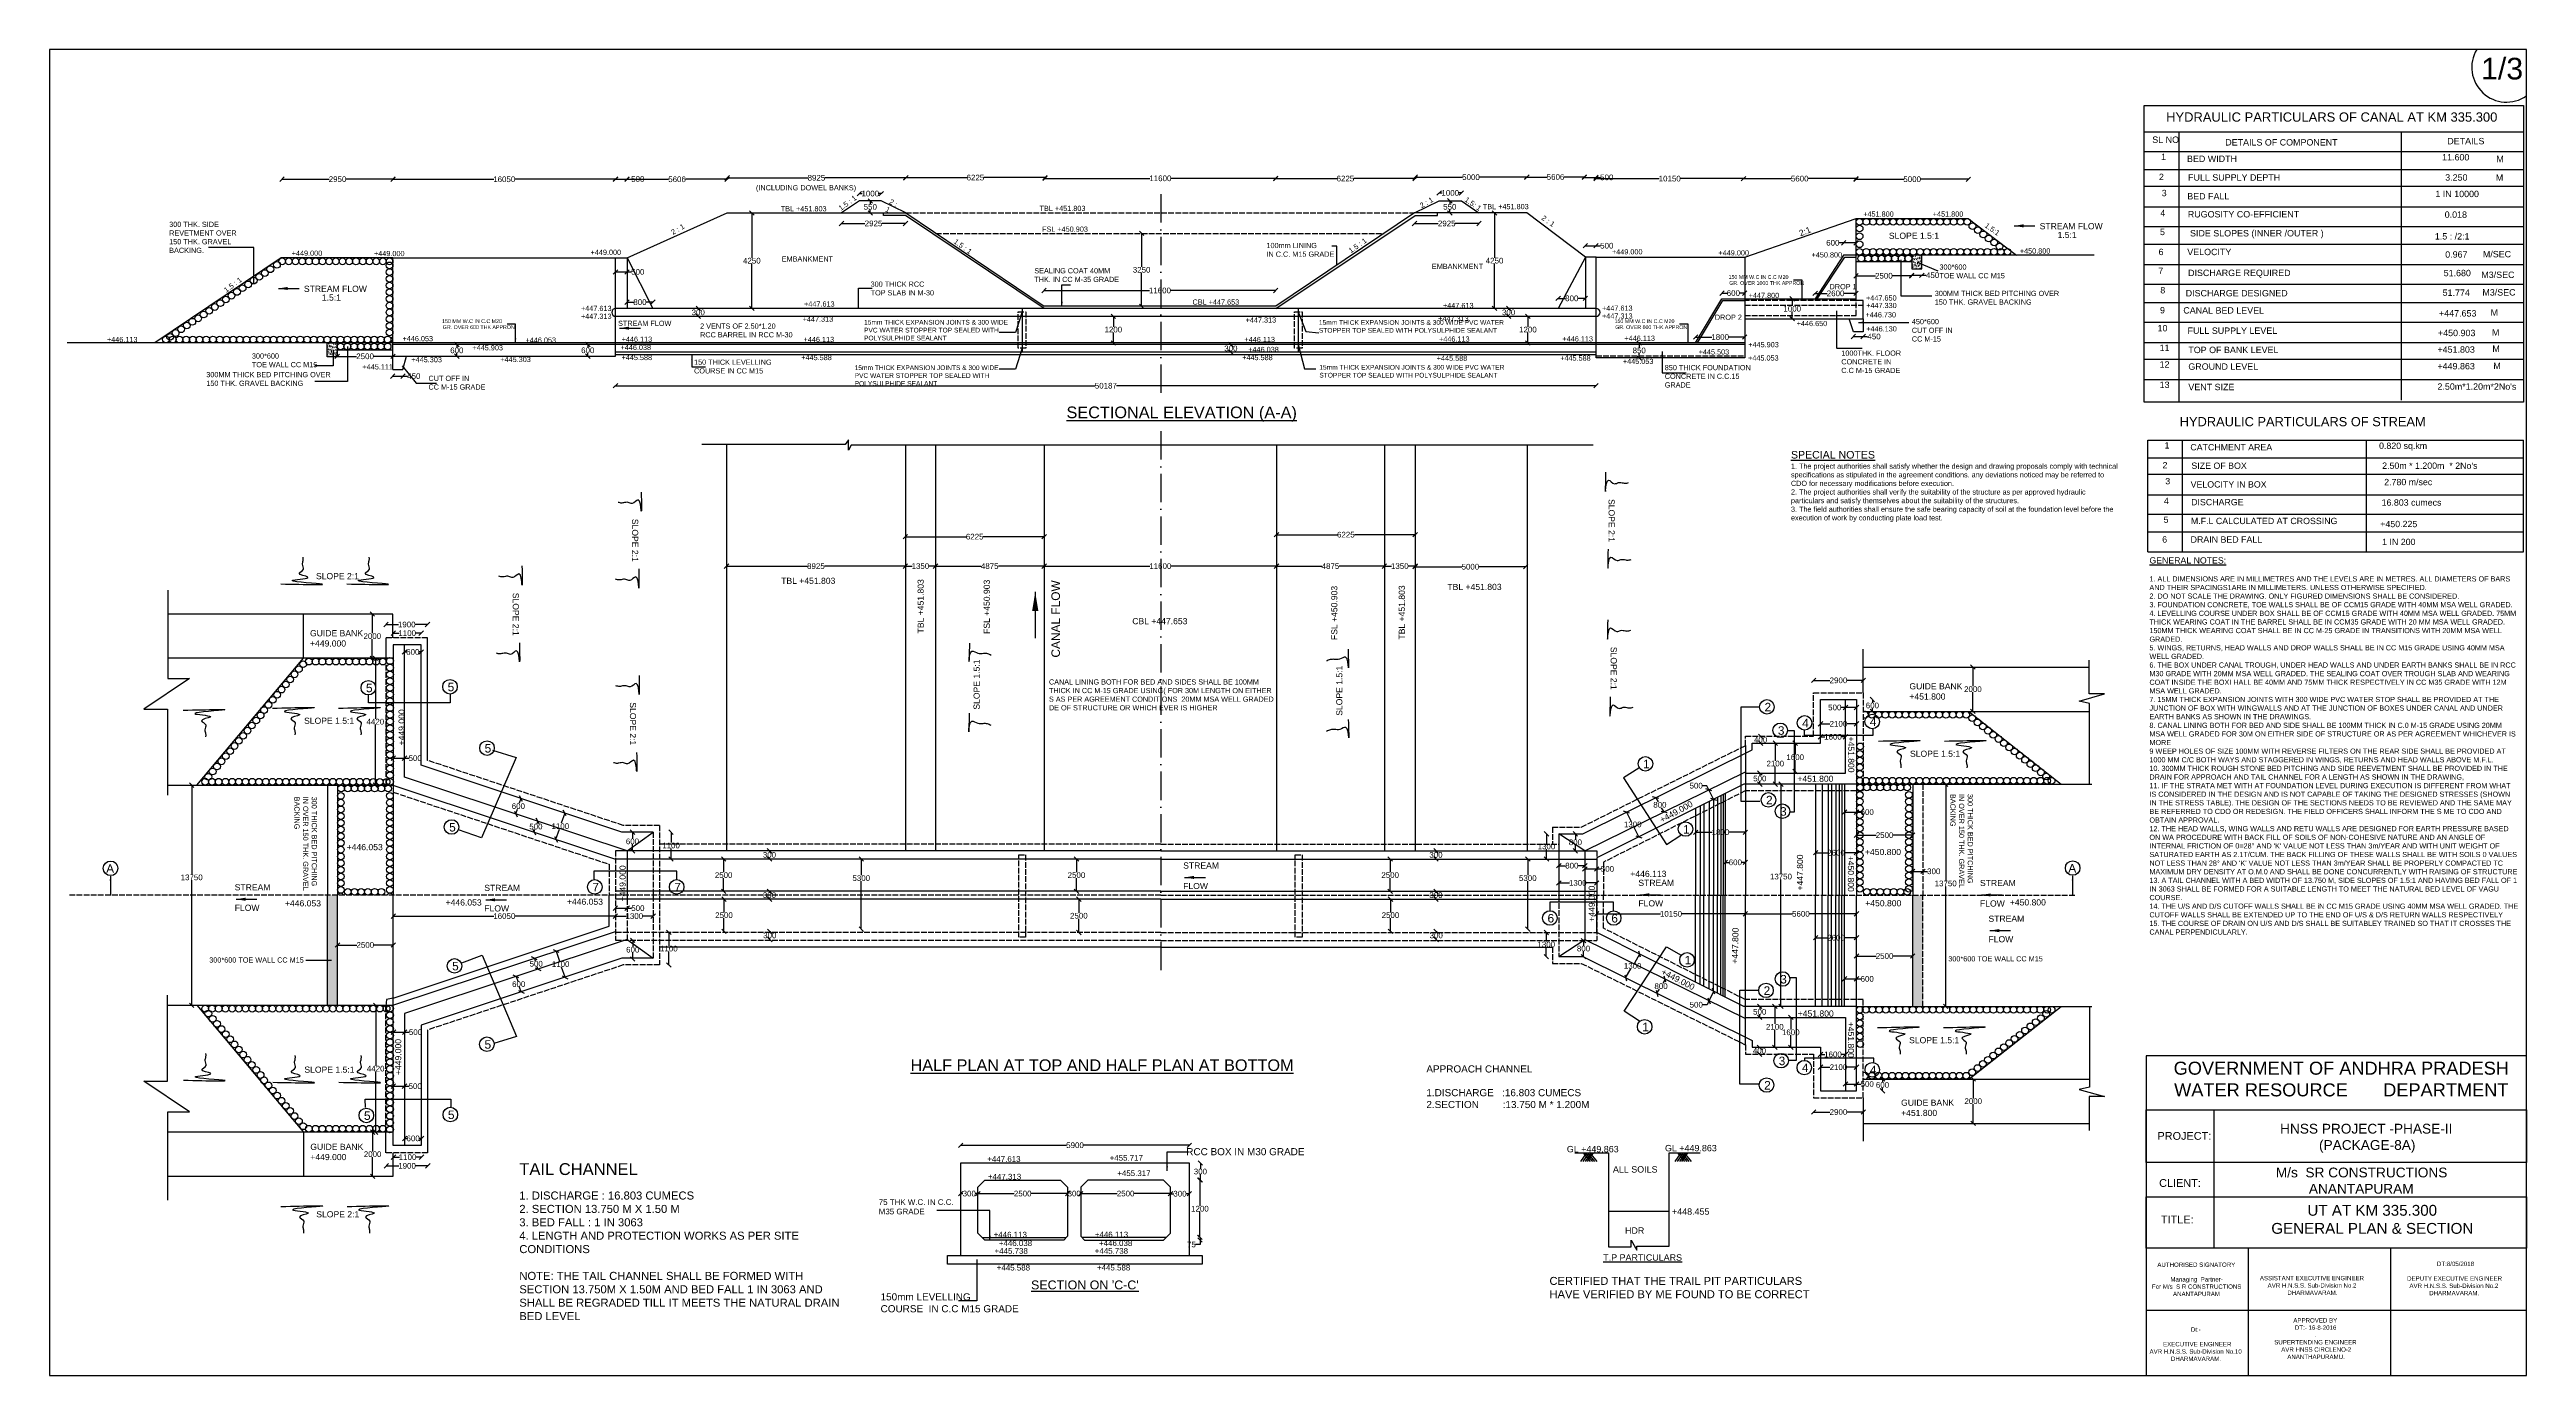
# Model space of a CAD drawing. Header units: millimetres. Extents: x 5124 to 3633060, y 2311 to 45957943.
# Drawn here: x 3580698 to 3633060, y 45929892 to 45957943 of the extents above; entities outside this region: 2.
import ezdxf

# ---------------------------------------------------------------- set-up
doc = ezdxf.new("R2010")
doc.units = ezdxf.units.MM
doc.header["$MEASUREMENT"] = 0
doc.linetypes.add('ACAD_ISO02W100', pattern=[15, 12, -3])
doc.linetypes.add('ACAD_ISO10W100', pattern=[18, 12, -3, 0, -3])
for name, color, linetype in [('DIMENSION', 7, 'Continuous'), ('DRAWING', 7, 'Continuous'), ('TEXT', 7, 'Continuous')]:
    doc.layers.add(name, color=color, linetype=linetype)
doc.styles.get("Standard").update_dxf_attribs({"font": 'arial.ttf', "height": 120})
doc.dimstyles.get("Standard").update_dxf_attribs({"dimtxt": 200, "dimasz": 110, "dimexe": 0.18, "dimexo": 0.0625, "dimgap": 0.09, "dimtad": 0, "dimtih": 1, "dimtoh": 1, "dimdec": 0, "dimzin": 0, "dimdsep": 46, "dimtxsty": 'Standard', "dimblk": 'OBLIQUE', "dimcen": 0.09, "dimse1": 1, "dimse2": 1, "dimadec": 0, "dimazin": 0, "dimtfac": 1, "dimtdec": 0, "dimtofl": 0, "dimtmove": 0, "dimatfit": 3, "dimfxl": 1, "dimtolj": 1, "dimtzin": 0, "dimarcsym": 0})
pattern_1 = [(50, (0, 0), (71.72601826, -6.2752135), [7.5, -82.5]), (355, (0, 0), (-13.87513336, 75.21921337), [6, -66]), (100.4514, (5.98, -0.52), (57.85093817, 68.94395421), [6.374019, -70.1142112]), (46.1842, (0, 20), (106.72410486, -16.55190143), [11.25, -123.75]), (96.6356, (8.89, 18.62), (93.46627055, 97.4117871), [9.5610288, -105.1713]), (351.1842, (0, 20), (93.46619451, 97.4118601), [9, -99]), (21, (10, 15), (59.69070521, -40.26188907), [7.5, -82.5]), (326, (10, 15), (24.33153319, 72.5150045), [6, -66]), (71.4514, (14.974, 11.645), (84.02226286, 32.25304967), [6.374019, -70.1142112]), (37.5, (0, 0), (1.215985532, 33.289385383), [0, -65.2, 0, -67, 0, -66.25]), (7.5, (0, 0), (26.306953744, 39.441171188), [0, -38.2, 0, -63.7, 0, -25.25]), (327.5, (-22.3, 0), (53.382243617, -2.255487173), [0, -25, 0, -78, 0, -103.5]), (317.5, (-32.3, 0), (58.318616934, 10.010498233), [0, -32.5, 0, -51.8, 0, -73.5])]

msp = doc.modelspace()

# ---------------------------------------------------------------- texts
at = {"layer": 'DIMENSION', "attachment_point": 1}
for s, insert, char_height, width in [('+447.613', (3600521.9, 45934531.9), 120, 1578.869), ('+455.717', (3603108.9, 45934554.9), 120, 1578.869), ('RCC BOX IN M30 GRADE', (3604728.1, 45934702), 150.503, 2552.299), ('GL +449.863', (3612774.3, 45934748.9), 134.94, 1087.684), ('GL +449.863', (3614848.7, 45934769.8), 134.94, 1087.684), ('+447.313', (3600535.3, 45934158), 120, 697.462), ('+455.317', (3603269.9, 45934230.7), 120, 1578.869), ('75 THK W.C. IN C.C. M35 GRADE', (3598228.1, 45933620.6), 120, 1578.869), ('+446.113', (3600656.7, 45932931.9), 120, 1578.869), ('+446.113', (3602795.7, 45932933.6), 120, 1578.869), ('HDR', (3614003.8, 45933025.8), 134.94, 1087.684), ('+445.738', (3600675.4, 45932586.5), 120, 1578.869), ('+446.038', (3600765.9, 45932750.7), 120, 1578.869), ('+445.738', (3602793.9, 45932587.1), 120, 1578.869), ('+446.038', (3602884.4, 45932751.3), 120, 1578.869), ('{\\LT.P PARTICULARS}', (3613543.7, 45932455.7), 134.94, 1654.799), ('+445.588', (3600722.5, 45932233.6), 120, 1578.869), ('+445.588', (3602841, 45932234.3), 120, 1578.869), ('150mm LEVELLING \\PCOURSE  IN C.C M15 GRADE', (3598266.4, 45931630.6), 150.503, 2925.126)]:
    msp.add_mtext(s, dxfattribs=dict(at, insert=insert, char_height=char_height, width=width))
at = {"layer": 'DRAWING', "linetype": 'Continuous', "attachment_point": 1}
for s, insert, char_height, width in [('CUT OFF IN \\PCC M-15 GRADE', (3588709, 45951041.3), 110, 1196.768), ('5', (3587387, 45944527.5), 180, 95.031), ('5', (3589113.8, 45944547.5), 180, 95.031), ('2', (3616953, 45944122), 180, 95.031), ('3', (3617235, 45943626), 180, 95.031), ('4', (3617749.3, 45943784), 180, 95.031), ('4', (3619179, 45943811.7), 180, 95.031), ('5', (3589895.6, 45943250.2), 180, 95.031), ('1', (3614385.5, 45942917.3), 180, 95.031), ('2', (3616984.6, 45942154.4), 180, 95.031), ('3', (3617281.5, 45941914.5), 180, 95.031), ('5', (3589146.2, 45941580.3), 180, 95.031), ('1', (3615232.1, 45941537.3), 180, 95.031), ('A', (3581895.8, 45940706.3), 180, 95.031), ('STREAM\\P \\PFLOW', (3584612.4, 45940284.9), 130, 533.151), ('STREAM\\P \\PFLOW', (3589889.5, 45940271.9), 130, 533.151), ('7', (3592173.8, 45940313.6), 180, 95.031), ('7', (3593904.7, 45940313.6), 180, 95.031), ('STREAM\\P \\PFLOW', (3604663.4, 45940745.7), 130, 533.151), ('STREAM\\P \\PFLOW', (3614286.4, 45940378.3), 130, 533.151), ('STREAM\\P \\PFLOW', (3621507.8, 45940375.5), 130, 533.151), ('A', (3623374.9, 45940712.2), 180, 95.031), ('6', (3612365.6, 45939655), 180, 95.031), ('6', (3613714.1, 45939654.5), 180, 95.031), ('STREAM\\P \\PFLOW', (3621687.2, 45939620.5), 130, 533.151), ('1', (3615263.6, 45938769.5), 180, 95.031), ('5', (3589208.4, 45938642.6), 180, 95.031), ('3', (3617284.1, 45938365), 180, 95.031), ('2', (3616934.1, 45938124.5), 180, 95.031), ('1', (3614368.1, 45937355), 180, 95.031), ('5', (3589893.8, 45936985.1), 180, 95.031), ('3', (3617252.1, 45936637), 180, 95.031), ('2', (3616945.1, 45936121.5), 180, 95.031), ('4', (3617743.1, 45936490.5), 180, 95.031), ('4', (3619180.4, 45936444.8), 180, 95.031), ('5', (3587345, 45935478.9), 180, 95.031), ('5', (3589119.6, 45935497.3), 180, 95.031)]:
    msp.add_mtext(s, dxfattribs=dict(at, insert=insert, char_height=char_height, width=width))
at = {"layer": 'DRAWING', "char_height": 134.94, "attachment_point": 1}
for s, insert, width in [('ALL SOILS', (3613748.3, 45934319.9), 1087.684), ('+448.455', (3614997.1, 45933427.7), 783.838)]:
    msp.add_mtext(s, dxfattribs=dict(at, insert=insert, width=width))
at = {"layer": 'TEXT'}
for s, height, p in [('1/3', 458.06, (3632100.7, 45957309.2)), ('HYDRAULIC PARTICULARS OF CANAL AT KM 335.300', 196.114, (3625442.5, 45956416.1)), ('SL NO', 134.83, (3625150.4, 45955967.7)), ('DETAILS OF COMPONENT ', 134.828, (3626692.9, 45955912)), ('DETAILS ', 134.83, (3631386.4, 45955938.2)), ('1', 134.8, (3625334.7, 45955603.8)), ('BED WIDTH ', 134.83, (3625884.5, 45955563.7)), ('11.600', 134.83, (3631277.2, 45955596)), ('M', 134.8, (3632423.8, 45955558.9)), ('2', 134.8, (3625291, 45955181.4)), ('3', 134.8, (3625349.3, 45954839.1)), ('BED FALL ', 134.83, (3625890.3, 45954769.9)), ('FULL SUPPLY DEPTH ', 134.828, (3625906.8, 45955169)), ('1 IN 10000', 134.83, (3631134.9, 45954819.8)), ('3.250', 134.83, (3631342.8, 45955169.7)), ('M', 134.8, (3632412.8, 45955165.3)), ('4', 134.8, (3625320.1, 45954416.7)), ('RUGOSITY CO-EFFICIENT ', 134.828, (3625901.5, 45954390.4)), ('0.018', 134.83, (3631331.9, 45954382.5)), ('SLOPE 1.5:1', 130, (3619582.3, 45953937.8)), ('STREAM FLOW', 130, (3622770, 45954140.4)), ('1.5:1', 130, (3623148.4, 45953955.2)), ('5', 134.8, (3625312.8, 45954016.1)), (' SIDE SLOPES (INNER /OUTER )', 134.828, (3625895.9, 45953988.6)), ('1.5 : /2:1', 134.83, (3631124, 45953923.3)), ('6', 134.8, (3625283.7, 45953593.7)), ('VELOCITY ', 134.83, (3625890.3, 45953592.4)), ('0.967', 134.83, (3631342.8, 45953540.7)), ('M/SEC', 134.83, (3632139.3, 45953547.2)), ('STREAM FLOW', 130, (3586075.7, 45952815.5)), ('7', 134.8, (3625276.6, 45953190.6)), ('8', 134.8, (3625320.3, 45952782.8)), ('DISCHARGE DESIGNED ', 134.828, (3625856.9, 45952719.9)), ('DISCHARGE REQUIRED ', 134.828, (3625907.2, 45953149.6)), ('51.774', 134.83, (3631288.1, 45952731.6)), ('51.680', 134.83, (3631310, 45953147.1)), ('M3/SEC', 134.83, (3632106.4, 45953109.9)), ('M3/SEC', 134.83, (3632128.3, 45952738.2)), ('1.5:1', 130, (3586454.1, 45952630.2)), ('9', 134.8, (3625313, 45952360.4)), ('CANAL BED LEVEL ', 134.828, (3625806.6, 45952357.2)), ('+447.653', 134.83, (3631211.5, 45952294.3)), ('M', 134.8, (3632302.2, 45952309.7)), ('10', 134.83, (3625262, 45951981.7)), ('FULL SUPPLY LEVEL ', 134.828, (3625896, 45951927.5)), ('+450.903', 134.83, (3631189.6, 45951878.9)), ('M', 134.8, (3632331.4, 45951890.2)), ('11', 134.83, (3625305.7, 45951566.5)), ('12', 134.83, (3625305.7, 45951214.2)), ('TOP OF BANK LEVEL ', 134.828, (3625912.8, 45951520.2)), ('GROUND LEVEL', 134.828, (3625912.8, 45951167.9)), ('+451.803', 134.83, (3631178.7, 45951529)), ('+449.863', 134.83, (3631178.7, 45951176.7)), ('M', 134.8, (3632340.4, 45951546.5)), ('M', 134.8, (3632360.8, 45951182.2)), ('13', 134.83, (3625305.7, 45950782.6)), ('VENT SIZE', 134.83, (3625912.8, 45950736.2)), ("2.50m*1.20m*2No's", 134.828, (3631178.7, 45950745.1)), ('%%USECTIONAL ELEVATION (A-A)', 246.09, (3602196.4, 45950143.7)), ('HYDRAULIC PARTICULARS OF STREAM', 194.172, (3625730.8, 45949973.2)), ('2', 133.5, (3625367.2, 45949083.8)), ('1', 133.5, (3625410.5, 45949502)), ('CATCHMENT AREA', 133.494, (3625954.9, 45949462.3)), ('SIZE OF BOX', 133.494, (3625977, 45949071.6)), ('0.820 sq.km', 133.494, (3629944.7, 45949494.3)), ("2.50m * 1.200m  * 2No's", 133.494, (3630009.7, 45949072.2)), ('3', 133.5, (3625425, 45948744.9)), ('VELOCITY IN BOX', 133.494, (3625960.6, 45948676.3)), ('2.780 m/sec', 133.494, (3630053.2, 45948725.8)), ('4', 133.5, (3625396.1, 45948326.7)), ('DISCHARGE', 133.49, (3625971.7, 45948300.6)), ('16.803 cumecs', 133.494, (3629998.8, 45948292.8)), ('6', 133.5, (3625360, 45947511.8)), ('5', 133.5, (3625388.9, 45947930.1)), ('DRAIN BED FALL', 133.494, (3625960.6, 45947510.6)), ('M.F.L CALCULATED AT CROSSING', 133.494, (3625966.2, 45947902.8)), ('+450.225', 133.49, (3629969.6, 45947838.2)), ('1 IN 200', 133.49, (3630009.7, 45947459.3)), ('SLOPE 2:1', 130, (3586330.5, 45946737.5)), ('SLOPE 1.5:1', 130, (3586078.6, 45943678.1)), ('SLOPE 1.5:1', 130, (3620028.2, 45942980.4)), ('+451.800', 130, (3617647.6, 45942451.3)), ('+446.053', 130, (3586979.8, 45941004.8)), ('+450.800', 130, (3619076.1, 45940901.6)), ('+446.113', 130, (3614116.6, 45940439.7)), ('+446.053', 130, (3585674.6, 45939815.7)), ('+446.053', 130, (3589071.2, 45939834.1)), ('+446.053', 130, (3591635.7, 45939849.7)), ('+450.800', 130, (3619082.8, 45939818.4)), ('+450.800', 130, (3622138.8, 45939835.7)), ('+451.800', 130, (3617654, 45937483.9)), ('%%UHALF PLAN AT TOP AND HALF PLAN AT BOTTOM', 246.09, (3598898.9, 45936333.4)), ('SLOPE 1.5:1', 130, (3620009.6, 45936920.6)), ('SLOPE 1.5:1', 130, (3586085.2, 45936297.4)), ('SLOPE 2:1', 130, (3586337.1, 45933238)), ("%%USECTION ON 'C-C'", 188.129, (3601447, 45931713.8))]:
    msp.add_text(s, height=height, dxfattribs=at).set_placement(p)
for s, rotation, p in [('2:1', 21.69865, (3617714, 45953987.9)), ('SLOPE 2:1', 270, (3613655.9, 45948433.1)), ('SLOPE 2:1', 270, (3593012.1, 45948013.8)), ('SLOPE 2:1', 270, (3590490.8, 45946450.1)), ('SLOPE 2:1', 270, (3613700.8, 45945306.6)), ('+449.000', 90, (3588205.9, 45943222.1)), ('SLOPE 2:1', 270, (3592967.2, 45944133.2)), ('+451.800', 270, (3618720.7, 45943408.6)), ('+449.000', 28.65415, (3614783.4, 45941577.4)), ('+447.800', 90, (3617767.7, 45940152)), ('+450.800', 270, (3618715.1, 45940886.7)), ('+449.000', 90, (3592877.9, 45939921.7)), ('+449.000', 90, (3613365.4, 45939491.7)), ('+447.800', 88.79033, (3616388.6, 45938603)), ('+449.000', 332.64721, (3614757.1, 45938388.4)), ('+451.800', 270, (3618716.1, 45937374.9)), ('+449.000', 90, (3588133.3, 45936248.3))]:
    msp.add_text(s, height=130, rotation=rotation, dxfattribs=at).set_placement(p)
at = {"layer": 'TEXT', "linetype": 'Continuous'}
for s, height, p in [('150 MM W.C IN C.C M20', 80, (3616192.8, 45953090.1)), ('GR. OVER 1000 THK APPRON', 80, (3616207.3, 45952964)), ('150 MM W.C IN C.C M20', 80, (3588996.6, 45952156.1)), ('GR. OVER 600 THK APPRON', 80, (3589011.1, 45952030)), ('STREAM FLOW', 110, (3592716.7, 45952094.8)), ('150 MM W.C IN C.C M20', 80, (3613782.5, 45952156.1)), ('GR. OVER 600 THK APPRON', 80, (3613797, 45952030))]:
    msp.add_text(s, height=height, dxfattribs=at).set_placement(p)
for s, insert, char_height, width, attachment_point in [('(INCLUDING DOWEL BANKS)', (3595631.8, 45955073.6), 110, 2597.465, 1), ('TBL +451.803', (3596155.2, 45954629), 110, 1162.601, 1), ('TBL +451.803', (3601627.8, 45954637), 110, 1162.601, 1), ('TBL +451.803', (3610997.8, 45954674.9), 110, 1162.601, 1), ('+451.800', (3619039.3, 45954517.1), 110, 639.34, 1), ('+451.800', (3620510, 45954517.1), 110, 639.34, 1), ('300 THK. SIDE \\PREVETMENT OVER \\P150 THK. GRAVEL \\PBACKING.', (3583227, 45954299.4), 110, 1979.273, 1), ('FSL +450.903', (3601679.7, 45954197.8), 110, 1162.601, 1), ('+449.000', (3585818, 45953689), 110, 639.34, 1), ('+449.000', (3587557.5, 45953682), 110, 639.34, 1), ('+449.000', (3592136, 45953708.5), 110, 639.34, 1), ('EMBANKMENT', (3596176.1, 45953567.9), 110, 1162.601, 1), ('100mm LINING \\PIN C.C. M15 GRADE', (3606423.8, 45953851.8), 110, 1427.348, 1), ('EMBANKMENT', (3609920.9, 45953410), 110, 1162.601, 1), ('+449.000', (3613728.5, 45953718.9), 110, 639.34, 1), ('+449.000', (3615979.1, 45953696.5), 110, 639.34, 1), ('+450.800', (3617947.7, 45953653.9), 110, 639.34, 1), ('300*600\\PTOE WALL CC M15', (3620650.8, 45953396), 110, 1378.276, 1), ('+450.800', (3622350.2, 45953736.1), 110, 639.34, 1), ('300 THICK RCC \\PTOP SLAB IN M-30', (3598055.9, 45953034.4), 110, 1549.208, 1), ('SEALING COAT 40MM\\PTHK. IN CC M-35 GRADE', (3601515.3, 45953317.5), 110, 1785.861, 1), ('DROP 1', (3618328.5, 45952981.6), 110, 639.34, 1), ('300MM THICK BED PITCHING OVER\\P150 THK. GRAVEL BACKING', (3620551.7, 45952838.2), 110, 2752.54, 1), ('+447.613', (3591933.5, 45952521), 110, 639.34, 1), ('+447.313', (3591933.5, 45952355), 110, 639.34, 1), ('+447.313', (3596619.5, 45952295), 110, 639.34, 1), ('+447.613', (3596649, 45952614.5), 110, 639.34, 1), ('CBL +447.653', (3604860.9, 45952655.4), 110, 1169.673, 1), ('+447.313', (3610053.3, 45952303.7), 110, 639.34, 1), ('+447.613', (3610156.3, 45952582.5), 110, 639.34, 1), ('+447.613', (3613518.3, 45952526.7), 110, 639.34, 1), ('+447.313', (3613518.3, 45952360.7), 110, 639.34, 1), ('DROP 2', (3615902.9, 45952334.3), 110, 639.34, 1), ('+447.800', (3616618.3, 45952796), 110, 639.34, 1), ('+446.730', (3619087.7, 45952386.3), 110, 639.34, 1), ('+447.650', (3619099.6, 45952741.6), 110, 639.34, 1), ('+447.330', (3619101.9, 45952582.9), 110, 639.34, 1), ('+446.113', (3581912.5, 45951862.8), 110, 639.34, 1), ('+446.053', (3588160, 45951881.5), 110, 639.34, 1), ('+446.053', (3590760, 45951850), 110, 639.34, 1), ('+446.113', (3592792.5, 45951869), 110, 639.34, 1), ('2 VENTS OF 2.50*1.20\\PRCC BARREL IN RCC M-30', (3594451, 45952146.9), 110, 1998.092, 1), ('+446.113', (3596639, 45951864.5), 110, 639.34, 1), ('15mm THICK EXPANSION JOINTS & 300 WIDE PVC WATER STOPPER TOP SEALED WITH POLYSULPHIDE SEALANT ', (3597916.7, 45952223.2), 100, 3260.828, 1), ('+446.113', (3605959.1, 45951864.2), 110, 639.34, 1), ('+447.313', (3605983.5, 45952277.1), 110, 639.34, 1), ('15mm THICK EXPANSION JOINTS & 300 WIDE PVC WATER STOPPER TOP SEALED WITH POLYSULPHIDE SEALANT ', (3607532.7, 45952218.6), 100, 3999.954, 1), ('+446.113', (3610072.8, 45951873.2), 110, 639.34, 1), ('+446.113', (3612681.7, 45951877), 110, 639.34, 1), ('+446.113', (3613991.7, 45951889.5), 110, 639.34, 1), ('+446.650', (3617633.3, 45952201.6), 110, 639.34, 1), ('+446.130', (3619104.3, 45952089), 110, 639.34, 1), ('450*600\\PCUT OFF IN\\PCC M-15', (3620067.4, 45952241.9), 110, 856.303, 1), ('300*600\\PTOE WALL CC M15', (3584976, 45951514.7), 110, 1378.276, 1), ('+445.111', (3587313, 45951284.5), 110, 639.34, 1), ('+445.303', (3588347.5, 45951436.5), 110, 639.34, 1), ('+445.903', (3589638.4, 45951689.1), 110, 639.34, 1), ('+445.303', (3590227.5, 45951441), 110, 639.34, 1), ('+446.038', (3592768.5, 45951695.5), 110, 639.34, 1), ('+445.588', (3592790.5, 45951482), 110, 639.34, 1), ('150 THICK LEVELLING \\PCOURSE IN CC M15', (3594323.2, 45951383.2), 110, 1631.366, 1), ('+445.588', (3596589.8, 45951481.5), 110, 639.34, 1), ('15mm THICK EXPANSION JOINTS & 300 WIDE PVC WATER STOPPER TOP SEALED WITH POLYSULPHIDE SEALANT ', (3597718.5, 45951261.7), 100, 3260.828, 1), ('+445.588', (3605909.9, 45951481.1), 110, 639.34, 1), ('+446.038', (3606039.4, 45951652.5), 110, 639.34, 1), ('15mm THICK EXPANSION JOINTS & 300 WIDE PVC WATER STOPPER TOP SEALED WITH POLYSULPHIDE SEALANT ', (3607541.5, 45951269.7), 100, 3999.954, 1), ('+445.588', (3610023.6, 45951467.2), 110, 639.34, 1), ('+445.588', (3612632.5, 45951470.9), 110, 639.34, 1), ('+445.053', (3613958.9, 45951401), 110, 639.34, 1), ('850 THICK FOUNDATION CONCRETE IN C.C.15 GRADE', (3614844, 45951269), 110, 2161.632, 1), ('+445.503', (3615560.7, 45951601.1), 110, 639.34, 1), ('+445.053', (3616605.9, 45951472.6), 110, 639.34, 1), ('+445.903', (3616609.1, 45951754.4), 110, 639.34, 1), ('1000THK. FLOOR \\PCONCRETE IN C.C M-15 GRADE', (3618576.6, 45951575.1), 110, 1361.018, 1), ('300MM THICK BED PITCHING OVER\\P150 THK. GRAVEL BACKING', (3584012.5, 45951120.3), 110, 2752.54, 1), ('{\\H1.4638x;\\LSPECIAL NOTES } \\P1. The project authorities shall satisfy whether the design and drawing proposals comply with technical specifications as stipulated in the agreement conditions. any deviations noticed may be referred to CDO for necessary modifications before execution. \\P2. The project authorities shall verify the suitability of the structure as per approved hydraulic particulars and satisfy themselves about the suitability of the structures. \\P3. The field authorities shall ensure the safe bearing capacity of soil at the foundation level before the execution of work by conducting plate load test. ', (3617512.5, 45949450.6), 109.3045, 6951.44, 1), ("{\\H1.2091x;\\LGENERAL NOTES:}  \\P\\P1. ALL DIMENSIONS ARE IN MILLIMETRES AND THE LEVELS ARE IN METRES. ALL DIAMETERS OF BARS AND THEIR SPACINGS1ARE IN MILLIMETERS. UNLESS OTHERWISE SPECIFIED. \\P2. DO NOT SCALE THE DRAWING. ONLY FIGURED DIMENSIONS SHALL BE CONSIDERED. \\P3. FOUNDATION CONCRETE, TOE WALLS SHALL BE OF CCM15 GRADE WITH 40MM MSA WELL GRADED. \\P4. LEVELLING COURSE UNDER BOX SHALL BE OF CCM15 GRADE WITH 40MM MSA WELL GRADED. 75MM THICK WEARING COAT IN THE BARREL SHALL BE IN CCM35 GRADE WITH 20 MM MSA WELL GRADED. 150MM THICK WEARING COAT SHALL BE IN CC M-25 GRADE IN TRANSITIONS WITH 20MM MSA WELL GRADED. \\P5. WINGS, RETURNS, HEAD WALLS AND DROP WALLS SHALL BE IN CC M15 GRADE USING 40MM MSA WELL GRADED. \\P6. THE BOX UNDER CANAL TROUGH, UNDER HEAD WALLS AND UNDER EARTH BANKS SHALL BE IN RCC M30 GRADE WITH 20MM MSA WELL GRADED. THE SEALING COAT OVER TROUGH SLAB AND WEARING COAT INSIDE THE BOXI HALL BE 40MM AND 75MM THICK RESPECTIVELY IN CC M35 GRADE WITH 12M MSA WELL GRADED. \\P7. 15MM THICK EXPANSION JOINTS WITH 300 WIDE PVC WATER STOP SHALL BE PROVIDED AT THE JUNCTION OF BOX WITH WINGWALLS AND AT THE JUNCTION OF BOXES UNDER CANAL AND UNDER EARTH BANKS AS SHOWN IN THE DRAWINGS. \\P8. CANAL LINING BOTH FOR BED AND SIDE SHALL BE 100MM THICK IN C.0 M-15 GRADE USING 20MM MSA WELL GRADED FOR 30M ON EITHER SIDE OF STRUCTURE OR AS PER AGREEMENT WHICHEVER IS MORE \\P9 WEEP HOLES OF SIZE 100MM WITH REVERSE FILTERS ON THE REAR SIDE SHALL BE PROVIDED AT 1000 MM C/C BOTH WAYS AND STAGGERED IN WINGS, RETURNS AND HEAD WALLS ABOVE M.F.L. \\P10. 300MM THICK ROUGH STONE BED PITCHING AND SIDE REEVETMENT SHALL BE PROVIDED IN THE DRAIN FOR APPROACH AND TAIL CHANNEL FOR A LENGTH AS SHOWN IN THE DRAWING, \\P11. IF THE STRATA MET WITH AT FOUNDATION LEVEL DURING EXECUTION IS DIFFERENT FROM WHAT IS CONSIDERED IN THE DESIGN AND IS NOT CAPABLE OF TAKING THE DESIGNED STRESSES (SHOWN IN THE STRESS TABLE). THE DESIGN OF THE SECTIONS NEEDS TO BE REVIEWED AND THE SAME MAY BE REFERRED TO CDO OR REDESIGN. THE FIELD OFFICERS SHALL INFORM THE S ME TO CDO AND OBTAIN APPROVAL. \\P12. THE HEAD WALLS, WING WALLS AND RETU WALLS ARE DESIGNED FOR EARTH PRESSURE BASED ON WA PROCEDURE WITH BACK FILL OF SOILS OF NON-COHESIVE NATURE AND AN ANGLE OF INTERNAL FRICTION OF 0=28° AND 'K' VALUE NOT LESS THAN 3m/YEAR AND WITH UNIT WEIGHT OF SATURATED EARTH AS 2.1T/CUM. THE BACK FILLING OF THESE WALLS SHALL BE WITH SOILS 0 VALUES NOT LESS THAN 28° AND 'K' VALUE NOT LESS THAN 3m/YEAR SHALL BE PROPERLY COMPACTED TC MAXIMUM DRY DENSITY AT O.M.0 AND SHALL BE DONE CONCURRENTLY WITH RAISING OF STRUCTURE \\P13. A TAIL CHANNEL WITH A BED WIDTH OF 13.750 M, SIDE SLOPES OF 1.5:1 AND HAVING BED FALL OF 1 IN 3063 SHALL BE FORMED FOR A SUITABLE LENGTH TO MEET THE NATURAL BED LEVEL OF VAGU COURSE. \\P14. THE U/S AND D/S CUTOFF WALLS SHALL BE iN CC M15 GRADE USING 40MM MSA WELL GRADED. THE CUTOFF WALLS SHALL BE EXTENDED UP TO THE END OF U/S & D/S RETURN WALLS RESPECTIVELY \\P15. THE COURSE OF DRAIN ON U/S AND D/S SHALL BE SUITABLEY TRAINED SO THAT IT CROSSES THE CANAL PERPENDICULARLY. ", (3625090, 45947201.5), 109.3045, 7782.139, 1), ('TBL +451.803', (3596164.5, 45946769.2), 130, 1165.65, 1), ('TBL +451.803', (3611394.9, 45946639.4), 130, 1165.65, 3), ('GUIDE BANK\\P+449.000', (3586204.6, 45945659.5), 130, 1165.65, 1), ('CBL +447.653', (3603587.1, 45945914.8), 130, 1165.65, 1), ('\\PCANAL LINING BOTH FOR BED AND SIDES SHALL BE 100MM  THICK IN CC M-15 GRADE USING( FOR 30M LENGTH ON EITHER S AS PER AGREEMENT CONDITIONS  20MM MSA WELL GRADED DE OF STRUCTURE OR WHICH EVER IS HIGHER ', (3601826.5, 45944801), 109.3045, 4824.85, 1), ('GUIDE BANK\\P\\pt130;+451.800', (3620016, 45944188.6), 130, 1165.65, 7), ('300*600 TOE WALL CC M15', (3584074.3, 45938736.7), 110, 1982.605, 1), ('300*600 TOE WALL CC M15', (3620837.9, 45938762.3), 110, 1982.605, 1), ('GUIDE BANK\\P\\pt130;+451.800', (3619840.2, 45935379.8), 130, 1165.65, 7), ('GUIDE BANK\\P+449.000', (3586211.2, 45934446.1), 130, 1165.65, 7), ('{\\H2.2872x;TAIL CHANNEL \\P}\\P{\\H1.5553x;1. DISCHARGE : 16.803 CUMECS \\P2. SECTION 13.750 M X 1.50 M \\P3. BED FALL : 1 IN 3063 \\P4. LENGTH AND PROTECTION WORKS AS PER SITE CONDITIONS \\P\\PNOTE: THE TAIL CHANNEL SHALL BE FORMED WITH SECTION 13.750M X 1.50M AND BED FALL 1 IN 3063 AND SHALL BE REGRADED TILL IT MEETS THE NATURAL DRAIN BED LEVEL }', (3590629, 45934383.4), 109.3045, 6948.691, 1)]:
    msp.add_mtext(s, dxfattribs=dict(at, insert=insert, char_height=char_height, width=width, attachment_point=attachment_point))
for s, insert, char_height, width, attachment_point, rotation in [('1.5 : 1', (3597363.3, 45954614), 110, 639.34, 1, 36.54109), ('2 : 1', (3598487, 45954784.9), 110, 271.898, 1, 333.44011), ('2 : 1', (3609650.3, 45954678.1), 110, 639.34, 1, 30.22707), ('1.5: 1', (3610665.1, 45954831.8), 110, 649.389, 1, 325.13441), ('2 : 1', (3612288.8, 45954445), 110, 639.34, 1, 325.44389), ('2 : 1', (3593821.9, 45954114), 110, 639.34, 1, 30.36013), ('1.5 : 1', (3599866.8, 45953945.8), 110, 630.699, 1, 323.90785), ('1.5 : 1', (3608145.5, 45953718.8), 110, 630.699, 1, 35.34213), ('1.5:1', (3621660.6, 45954284.5), 110, 639.34, 1, 324.92716), ('1.5 : 1', (3584369.7, 45952882.6), 110, 639.34, 1, 36.54109), ('TBL +451.803', (3599048.3, 45945591), 130, 1165.65, 1, 90), ('FSL +450.903', (3600446, 45945580.3), 130, 1165.65, 1, 90), ('CANAL FLOW', (3601877.6, 45945079.7), 180, 2019.223, 1, 90), ('FSL +450.903', (3607924.2, 45945450.6), 130, 1165.65, 7, 90), ('TBL +451.803', (3609352, 45945461.2), 130, 1165.65, 7, 90), ('SLOPE 1.5:1', (3600231.5, 45943977.8), 130, 1165.65, 1, 90), ('SLOPE 1.5:1', (3608031, 45943848), 130, 1165.65, 7, 90)]:
    msp.add_mtext(s, dxfattribs=dict(at, insert=insert, char_height=char_height, width=width, attachment_point=attachment_point, rotation=rotation))
at = {"layer": 'TEXT', "char_height": 110, "width": 2014.085, "attachment_point": 1, "rotation": 270}
for insert in [(3586350, 45942136.4), (3621357.4, 45942194.4)]:
    msp.add_mtext('300 THICK BED PITCHING IN OVER 150 THK. GRAVEL BACKING', dxfattribs=dict(at, insert=insert))
at = {"layer": 'TEXT', "attachment_point": 1}
for s, insert, char_height, width in [('APPROACH CHANNEL\\P\\P1.DISCHARGE   :16.803 CUMECS\\P2.SECTION^I       :13.750 M * 1.200M', (3609804.5, 45936452.4), 150.503, 4474.665), ('PROJECT:', (3625260.3, 45935043.2), 164.7, 1536.745), ('\\pi2258;HNSS PROJECT -PHASE-II\\P\\pi3000.9; (PACKAGE-8A)\\P\\pi4014.9; ', (3625593.9, 45935216.5), 206.764, 8110.047), ('CLIENT:', (3625295.2, 45934046.3), 164.7, 1536.745), ('\\pi843.11;M/s  SR CONSTRUCTIONS \\P\\pi1541.7;ANANTAPURAM', (3626919.1, 45934289.9), 206.764, 5276.379), ('\\pi2208;UT AT KM 335.300\\P\\pi1444.3;GENERAL PLAN & SECTION ', (3626222.1, 45933501), 229.254, 7116.676), ('TITLE:', (3625333.1, 45933274.4), 164.7, 893.126), ('CERTIFIED THAT THE TRAIL PIT PARTICULARS HAVE VERIFIED BY ME FOUND TO BE CORRECT', (3612407.3, 45931977.5), 168.676, 5702.993), ('\\pi1502.8;AUTHORISED SIGNATORY\\P\\pi2326;\\P\\pi1778.7;Managing  Partner-\\P\\pi1388.8;For M/s  S R CONSTRUCTIONS\\P\\pi1834.5;ANANTAPURAM', (3623754.3, 45932281.8), 92.683, 4652.057), ('\\pi2326;\\P\\P\\pi1226.1;ASSISTANT EXECUTIVE ENGINEER\\P\\pi1390.4;AVR H.N.S.S. Sub-Division No.2\\P\\pi1807.9;DHARMAVARAM.', (3626198.3, 45932307.2), 92.683, 4652.057), ('\\pi1900.6;  DT:8/05/2018\\P\\pi2326;\\P\\pi1305.2; DEPUTY EXECUTIVE ENGINEER\\P\\pi1390.4;AVR H.N.S.S. Sub-Division No.2\\P\\pi1807.9;DHARMAVARAM.', (3629195.8, 45932299.9), 92.683, 4652.057), ('\\pi2228.8;Dt:- \\P\\pi2326;\\P\\pi1567.8;  EXECUTIVE ENGINEER\\P\\pi1354.1;AVR H.N.S.S. Sub-Division No.10\\P\\pi1807.9;DHARMAVARAM.', (3623737.8, 45930910.3), 92.683, 4652.057), ('\\pi1862.4;APPROVED BY\\P\\pi1895;DT:- 16-8-2016\\P\\pi2319.5;.  \\P\\pi1459.3;SUPERTENDING ENGINEER                \\P\\pi1570.4; AVR HNSS CIRCLENO-2\\P\\pi0;^I^I^I^I       ANANTHAPURAMU.', (3626269.6, 45931105.7), 92.683, 4652.057)]:
    msp.add_mtext(s, dxfattribs=dict(at, insert=insert, char_height=char_height, width=width))
at = {"layer": 'TEXT', "color": 7, "insert": (3629145.9, 45936161.7), "char_height": 275.105, "width": 7845.649, "attachment_point": 5}
msp.add_mtext('GOVERNMENT OF ANDHRA PRADESH\\PWATER RESOURCE       DEPARTMENT', dxfattribs=at)

# ---------------------------------------------------------------- blocks, each defined once
blk = doc.blocks.new('_Oblique')
at = {"color": 0, "linetype": 'ByBlock', "lineweight": -2}
blk.add_line((-0.5, -0.5), (0.5, 0.5), dxfattribs=at)
blk = doc.blocks.new('*D60')
at = {"layer": 'Defpoints', "color": 0, "transparency": 16777216}
for p in [(3604795, 45934762), (3599959, 45934386), (3604795, 45934386)]:
    blk.add_point(p, dxfattribs=at)
at = {"layer": 'DIMENSION', "color": 0, "lineweight": -2, "transparency": 16777216}
for p, q in [((3599959, 45934762), (3602198, 45934762)), ((3604795, 45934762), (3602556, 45934762))]:
    blk.add_line(p, q, dxfattribs=at)
at = {"layer": 'DIMENSION', "color": 0, "lineweight": -2, "transparency": 16777216, "xscale": 95, "yscale": 95, "zscale": 95, "rotation": 180}
blk.add_blockref('_Oblique', (3599959, 45934762), dxfattribs=at)
at = {"layer": 'DIMENSION', "color": 0, "lineweight": -2, "transparency": 16777216, "xscale": 95, "yscale": 95, "zscale": 95}
blk.add_blockref('_Oblique', (3604795, 45934762), dxfattribs=at)
at = {"layer": 'DIMENSION', "color": 0, "transparency": 16777216, "insert": (3602377, 45934762), "char_height": 120, "attachment_point": 5}
blk.add_mtext('\\A1;5900', dxfattribs=at)
blk = doc.blocks.new('*D61')
at = {"layer": 'Defpoints', "color": 0, "transparency": 16777216}
for p in [(3599959, 45933740), (3599959, 45933740), (3600322, 45933740)]:
    blk.add_point(p, dxfattribs=at)
at = {"layer": 'DIMENSION', "color": 0, "lineweight": -2, "transparency": 16777216}
for p, q in [((3599959, 45933740), (3600008, 45933740)), ((3600322, 45933740), (3600273, 45933740))]:
    blk.add_line(p, q, dxfattribs=at)
at = {"layer": 'DIMENSION', "color": 0, "lineweight": -2, "transparency": 16777216, "xscale": 95, "yscale": 95, "zscale": 95, "rotation": 180}
blk.add_blockref('_Oblique', (3599959, 45933740), dxfattribs=at)
at = {"layer": 'DIMENSION', "color": 0, "lineweight": -2, "transparency": 16777216, "xscale": 95, "yscale": 95, "zscale": 95}
blk.add_blockref('_Oblique', (3600322, 45933740), dxfattribs=at)
at = {"layer": 'DIMENSION', "color": 0, "transparency": 16777216, "insert": (3600141, 45933740), "char_height": 120, "attachment_point": 5}
blk.add_mtext('\\A1;300', dxfattribs=at)
blk = doc.blocks.new('*D62')
at = {"layer": 'Defpoints', "color": 0, "transparency": 16777216}
for p in [(3602220, 45937515), (3600322, 45933740), (3602220, 45933740)]:
    blk.add_point(p, dxfattribs=at)
at = {"layer": 'DIMENSION', "color": 0, "lineweight": -2, "transparency": 16777216}
for p, q in [((3600322, 45933740), (3601091, 45933740)), ((3602220, 45933740), (3601451, 45933740))]:
    blk.add_line(p, q, dxfattribs=at)
at = {"layer": 'DIMENSION', "color": 0, "lineweight": -2, "transparency": 16777216, "xscale": 95, "yscale": 95, "zscale": 95, "rotation": 180}
blk.add_blockref('_Oblique', (3600322, 45933740), dxfattribs=at)
at = {"layer": 'DIMENSION', "color": 0, "lineweight": -2, "transparency": 16777216, "xscale": 95, "yscale": 95, "zscale": 95}
blk.add_blockref('_Oblique', (3602220, 45933740), dxfattribs=at)
at = {"layer": 'DIMENSION', "color": 0, "transparency": 16777216, "insert": (3601271, 45933740), "char_height": 120, "attachment_point": 5}
blk.add_mtext('\\A1;2500', dxfattribs=at)
blk = doc.blocks.new('*D63')
at = {"layer": 'Defpoints', "color": 0, "transparency": 16777216}
for p in [(3602497, 45937515), (3602220, 45933740), (3602497, 45933740)]:
    blk.add_point(p, dxfattribs=at)
at = {"layer": 'DIMENSION', "color": 0, "lineweight": -2, "transparency": 16777216}
for p, q in [((3602220, 45933740), (3602226, 45933740)), ((3602497, 45933740), (3602491, 45933740))]:
    blk.add_line(p, q, dxfattribs=at)
at = {"layer": 'DIMENSION', "color": 0, "lineweight": -2, "transparency": 16777216, "xscale": 95, "yscale": 95, "zscale": 95, "rotation": 180}
blk.add_blockref('_Oblique', (3602220, 45933740), dxfattribs=at)
at = {"layer": 'DIMENSION', "color": 0, "lineweight": -2, "transparency": 16777216, "xscale": 95, "yscale": 95, "zscale": 95}
blk.add_blockref('_Oblique', (3602497, 45933740), dxfattribs=at)
at = {"layer": 'DIMENSION', "color": 0, "transparency": 16777216, "insert": (3602359, 45933740), "char_height": 120, "attachment_point": 5}
blk.add_mtext('\\A1;300', dxfattribs=at)
blk = doc.blocks.new('*D64')
at = {"layer": 'Defpoints', "color": 0, "transparency": 16777216}
for p in [(3604396, 45937515), (3602497, 45933740), (3604396, 45933740)]:
    blk.add_point(p, dxfattribs=at)
at = {"layer": 'DIMENSION', "color": 0, "lineweight": -2, "transparency": 16777216}
for p, q in [((3602497, 45933740), (3603267, 45933740)), ((3604396, 45933740), (3603627, 45933740))]:
    blk.add_line(p, q, dxfattribs=at)
at = {"layer": 'DIMENSION', "color": 0, "lineweight": -2, "transparency": 16777216, "xscale": 95, "yscale": 95, "zscale": 95, "rotation": 180}
blk.add_blockref('_Oblique', (3602497, 45933740), dxfattribs=at)
at = {"layer": 'DIMENSION', "color": 0, "lineweight": -2, "transparency": 16777216, "xscale": 95, "yscale": 95, "zscale": 95}
blk.add_blockref('_Oblique', (3604396, 45933740), dxfattribs=at)
at = {"layer": 'DIMENSION', "color": 0, "transparency": 16777216, "insert": (3603447, 45933740), "char_height": 120, "attachment_point": 5}
blk.add_mtext('\\A1;2500', dxfattribs=at)
blk = doc.blocks.new('*D65')
at = {"layer": 'Defpoints', "color": 0, "transparency": 16777216}
for p in [(3604795, 45937515), (3604396, 45933740), (3604795, 45933737)]:
    blk.add_point(p, dxfattribs=at)
at = {"layer": 'DIMENSION', "color": 0, "lineweight": -2, "transparency": 16777216}
for p, q in [((3604396, 45933737), (3604463, 45933737)), ((3604795, 45933737), (3604728, 45933737))]:
    blk.add_line(p, q, dxfattribs=at)
at = {"layer": 'DIMENSION', "color": 0, "lineweight": -2, "transparency": 16777216, "xscale": 95, "yscale": 95, "zscale": 95, "rotation": 180}
blk.add_blockref('_Oblique', (3604396, 45933737), dxfattribs=at)
at = {"layer": 'DIMENSION', "color": 0, "lineweight": -2, "transparency": 16777216, "xscale": 95, "yscale": 95, "zscale": 95}
blk.add_blockref('_Oblique', (3604795, 45933737), dxfattribs=at)
at = {"layer": 'DIMENSION', "color": 0, "transparency": 16777216, "insert": (3604595, 45933737), "char_height": 120, "attachment_point": 5}
blk.add_mtext('\\A1;300', dxfattribs=at)
blk = doc.blocks.new('*D66')
at = {"layer": 'Defpoints', "color": 0, "transparency": 16777216}
for p in [(3604248, 45934386), (3604248, 45934027), (3605027, 45934386)]:
    blk.add_point(p, dxfattribs=at)
at = {"layer": 'DIMENSION', "color": 0, "lineweight": -2, "transparency": 16777216}
for p, q in [((3605027, 45934386), (3605027, 45934268)), ((3605027, 45934027), (3605027, 45934145))]:
    blk.add_line(p, q, dxfattribs=at)
at = {"layer": 'DIMENSION', "color": 0, "lineweight": -2, "transparency": 16777216, "xscale": 95, "yscale": 95, "zscale": 95}
for p, rotation in [((3605027, 45934386), 90), ((3605027, 45934027), 270)]:
    blk.add_blockref('_Oblique', p, dxfattribs=dict(at, rotation=rotation))
at = {"layer": 'DIMENSION', "color": 0, "transparency": 16777216, "insert": (3605027, 45934206), "char_height": 120, "attachment_point": 5}
blk.add_mtext('\\A1;300', dxfattribs=at)
blk = doc.blocks.new('*D67')
at = {"layer": 'Defpoints', "color": 0, "transparency": 16777216}
for p in [(3604248, 45934027), (3604302, 45932813), (3605017, 45932813)]:
    blk.add_point(p, dxfattribs=at)
at = {"layer": 'DIMENSION', "color": 0, "lineweight": -2, "transparency": 16777216}
for p, q in [((3605017, 45934027), (3605017, 45933481)), ((3605017, 45932813), (3605017, 45933358))]:
    blk.add_line(p, q, dxfattribs=at)
at = {"layer": 'DIMENSION', "color": 0, "lineweight": -2, "transparency": 16777216, "xscale": 95, "yscale": 95, "zscale": 95}
for p, rotation in [((3605017, 45934027), 90), ((3605017, 45932813), 270)]:
    blk.add_blockref('_Oblique', p, dxfattribs=dict(at, rotation=rotation))
at = {"layer": 'DIMENSION', "color": 0, "transparency": 16777216, "insert": (3605017, 45933420), "char_height": 120, "attachment_point": 5}
blk.add_mtext('\\A1;1200', dxfattribs=at)
blk = doc.blocks.new('*D68')
at = {"layer": 'Defpoints', "color": 0, "transparency": 16777216}
for p in [(3604248, 45932758), (3604302, 45932813), (3605019, 45932758)]:
    blk.add_point(p, dxfattribs=at)
at = {"layer": 'DIMENSION', "color": 0, "lineweight": -2, "transparency": 16777216}
for p, q in [((3605019, 45932663), (3604924, 45932663)), ((3605019, 45932813), (3605019, 45932758)), ((3605019, 45932758), (3605019, 45932663))]:
    blk.add_line(p, q, dxfattribs=at)
at = {"layer": 'DIMENSION', "color": 0, "lineweight": -2, "transparency": 16777216, "xscale": 95, "yscale": 95, "zscale": 95}
for p, rotation in [((3605019, 45932813), 90), ((3605019, 45932758), 270)]:
    blk.add_blockref('_Oblique', p, dxfattribs=dict(at, rotation=rotation))
at = {"layer": 'DIMENSION', "color": 0, "transparency": 16777216, "insert": (3604838, 45932663), "char_height": 120, "attachment_point": 5}
blk.add_mtext('\\A1;75', dxfattribs=at)
blk = doc.blocks.new('*D70')
at = {"layer": 'Defpoints', "color": 0, "linetype": 'Continuous', "transparency": 16777216}
for p in [(3587958, 45955199), (3585613, 45953533), (3587958, 45953533)]:
    blk.add_point(p, dxfattribs=at)
at = {"layer": 'DIMENSION', "color": 0, "linetype": 'Continuous', "lineweight": -2, "transparency": 16777216}
for p, q in [((3585613, 45955199), (3586606, 45955199)), ((3587958, 45955199), (3586966, 45955199))]:
    blk.add_line(p, q, dxfattribs=at)
at = {"layer": 'DIMENSION', "color": 0, "linetype": 'Continuous', "lineweight": -2, "transparency": 16777216, "xscale": 95, "yscale": 95, "zscale": 95, "rotation": 180}
blk.add_blockref('_Oblique', (3585613, 45955199), dxfattribs=at)
at = {"layer": 'DIMENSION', "color": 0, "linetype": 'Continuous', "lineweight": -2, "transparency": 16777216, "xscale": 95, "yscale": 95, "zscale": 95}
blk.add_blockref('_Oblique', (3587958, 45955199), dxfattribs=at)
at = {"layer": 'DIMENSION', "color": 0, "linetype": 'Continuous', "transparency": 16777216, "insert": (3586786, 45955199), "char_height": 120, "attachment_point": 5}
blk.add_mtext('\\A1;2950', dxfattribs=at)
blk = doc.blocks.new('*D71')
at = {"layer": 'Defpoints', "color": 0, "linetype": 'Continuous', "transparency": 16777216}
for p in [(3587958, 45955199), (3592664, 45955197), (3592664, 45953533)]:
    blk.add_point(p, dxfattribs=at)
at = {"layer": 'DIMENSION', "color": 0, "linetype": 'Continuous', "lineweight": -2, "transparency": 16777216}
for p, q in [((3587958, 45955197), (3590091, 45955197)), ((3592664, 45955197), (3590531, 45955197))]:
    blk.add_line(p, q, dxfattribs=at)
at = {"layer": 'DIMENSION', "color": 0, "linetype": 'Continuous', "lineweight": -2, "transparency": 16777216, "xscale": 95, "yscale": 95, "zscale": 95, "rotation": 180}
blk.add_blockref('_Oblique', (3587958, 45955197), dxfattribs=at)
at = {"layer": 'DIMENSION', "color": 0, "linetype": 'Continuous', "lineweight": -2, "transparency": 16777216, "xscale": 95, "yscale": 95, "zscale": 95}
blk.add_blockref('_Oblique', (3592664, 45955197), dxfattribs=at)
at = {"layer": 'DIMENSION', "color": 0, "linetype": 'Continuous', "transparency": 16777216, "insert": (3590311, 45955197), "char_height": 120, "attachment_point": 5}
blk.add_mtext('\\A1;16050', dxfattribs=at)
blk = doc.blocks.new('*D72')
at = {"layer": 'Defpoints', "color": 0, "linetype": 'Continuous', "transparency": 16777216}
for p in [(3592906, 45955203), (3592664, 45953533), (3592906, 45953533)]:
    blk.add_point(p, dxfattribs=at)
at = {"layer": 'DIMENSION', "color": 0, "linetype": 'Continuous', "lineweight": -2, "transparency": 16777216}
for p, q in [((3592664, 45955203), (3592906, 45955203)), ((3592906, 45955203), (3593002, 45955203))]:
    blk.add_line(p, q, dxfattribs=at)
at = {"layer": 'DIMENSION', "color": 0, "linetype": 'Continuous', "lineweight": -2, "transparency": 16777216, "xscale": 95, "yscale": 95, "zscale": 95, "rotation": 180}
blk.add_blockref('_Oblique', (3592664, 45955203), dxfattribs=at)
at = {"layer": 'DIMENSION', "color": 0, "linetype": 'Continuous', "lineweight": -2, "transparency": 16777216, "xscale": 95, "yscale": 95, "zscale": 95}
blk.add_blockref('_Oblique', (3592906, 45955203), dxfattribs=at)
at = {"layer": 'DIMENSION', "color": 0, "linetype": 'Continuous', "transparency": 16777216, "insert": (3593134, 45955203), "char_height": 120, "attachment_point": 5}
blk.add_mtext('\\A1;500', dxfattribs=at)
blk = doc.blocks.new('*D73')
at = {"layer": 'Defpoints', "color": 0, "linetype": 'Continuous', "transparency": 16777216}
for p in [(3592906, 45955203), (3595022, 45955197), (3595022, 45954485)]:
    blk.add_point(p, dxfattribs=at)
at = {"layer": 'DIMENSION', "color": 0, "linetype": 'Continuous', "lineweight": -2, "transparency": 16777216}
for p, q in [((3592906, 45955197), (3593785, 45955197)), ((3595022, 45955197), (3594143, 45955197))]:
    blk.add_line(p, q, dxfattribs=at)
at = {"layer": 'DIMENSION', "color": 0, "linetype": 'Continuous', "lineweight": -2, "transparency": 16777216, "xscale": 95, "yscale": 95, "zscale": 95, "rotation": 180}
blk.add_blockref('_Oblique', (3592906, 45955197), dxfattribs=at)
at = {"layer": 'DIMENSION', "color": 0, "linetype": 'Continuous', "lineweight": -2, "transparency": 16777216, "xscale": 95, "yscale": 95, "zscale": 95}
blk.add_blockref('_Oblique', (3595022, 45955197), dxfattribs=at)
at = {"layer": 'DIMENSION', "color": 0, "linetype": 'Continuous', "transparency": 16777216, "insert": (3593964, 45955197), "char_height": 120, "attachment_point": 5}
blk.add_mtext('\\A1;5606', dxfattribs=at)
blk = doc.blocks.new('*D74')
at = {"layer": 'Defpoints', "color": 0, "linetype": 'Continuous', "transparency": 16777216}
for p in [(3595022, 45955197), (3598799, 45955229), (3598799, 45954485)]:
    blk.add_point(p, dxfattribs=at)
at = {"layer": 'DIMENSION', "color": 0, "linetype": 'Continuous', "lineweight": -2, "transparency": 16777216}
for p, q in [((3595022, 45955229), (3596730, 45955229)), ((3598799, 45955229), (3597090, 45955229))]:
    blk.add_line(p, q, dxfattribs=at)
at = {"layer": 'DIMENSION', "color": 0, "linetype": 'Continuous', "lineweight": -2, "transparency": 16777216, "xscale": 95, "yscale": 95, "zscale": 95, "rotation": 180}
blk.add_blockref('_Oblique', (3595022, 45955229), dxfattribs=at)
at = {"layer": 'DIMENSION', "color": 0, "linetype": 'Continuous', "lineweight": -2, "transparency": 16777216, "xscale": 95, "yscale": 95, "zscale": 95}
blk.add_blockref('_Oblique', (3598799, 45955229), dxfattribs=at)
at = {"layer": 'DIMENSION', "color": 0, "linetype": 'Continuous', "transparency": 16777216, "insert": (3596910, 45955229), "char_height": 120, "attachment_point": 5}
blk.add_mtext('\\A1;8925', dxfattribs=at)
blk = doc.blocks.new('*D75')
at = {"layer": 'Defpoints', "color": 0, "linetype": 'Continuous', "transparency": 16777216}
for p in [(3597818, 45954740), (3598280, 45954894), (3598280, 45954740)]:
    blk.add_point(p, dxfattribs=at)
at = {"layer": 'DIMENSION', "color": 0, "linetype": 'Continuous', "lineweight": -2, "transparency": 16777216}
for p, q in [((3597818, 45954894), (3597876, 45954894)), ((3598280, 45954894), (3598223, 45954894))]:
    blk.add_line(p, q, dxfattribs=at)
at = {"layer": 'DIMENSION', "color": 0, "linetype": 'Continuous', "lineweight": -2, "transparency": 16777216, "xscale": 95, "yscale": 95, "zscale": 95, "rotation": 180}
blk.add_blockref('_Oblique', (3597818, 45954894), dxfattribs=at)
at = {"layer": 'DIMENSION', "color": 0, "linetype": 'Continuous', "lineweight": -2, "transparency": 16777216, "xscale": 95, "yscale": 95, "zscale": 95}
blk.add_blockref('_Oblique', (3598280, 45954894), dxfattribs=at)
at = {"layer": 'DIMENSION', "color": 0, "linetype": 'Continuous', "transparency": 16777216, "insert": (3598049, 45954894), "char_height": 120, "attachment_point": 5}
blk.add_mtext('\\A1;1000', dxfattribs=at)
blk = doc.blocks.new('*D76')
at = {"layer": 'Defpoints', "color": 0, "linetype": 'Continuous', "transparency": 16777216}
for p in [(3597440, 45954485), (3598793, 45954429), (3598793, 45954263)]:
    blk.add_point(p, dxfattribs=at)
at = {"layer": 'DIMENSION', "color": 0, "linetype": 'Continuous', "lineweight": -2, "transparency": 16777216}
for p, q in [((3597440, 45954263), (3597936, 45954263)), ((3598793, 45954263), (3598297, 45954263))]:
    blk.add_line(p, q, dxfattribs=at)
at = {"layer": 'DIMENSION', "color": 0, "linetype": 'Continuous', "lineweight": -2, "transparency": 16777216, "xscale": 95, "yscale": 95, "zscale": 95, "rotation": 180}
blk.add_blockref('_Oblique', (3597440, 45954263), dxfattribs=at)
at = {"layer": 'DIMENSION', "color": 0, "linetype": 'Continuous', "lineweight": -2, "transparency": 16777216, "xscale": 95, "yscale": 95, "zscale": 95}
blk.add_blockref('_Oblique', (3598793, 45954263), dxfattribs=at)
at = {"layer": 'DIMENSION', "color": 0, "linetype": 'Continuous', "transparency": 16777216, "insert": (3598117, 45954263), "char_height": 120, "attachment_point": 5}
blk.add_mtext('\\A1;2925', dxfattribs=at)
blk = doc.blocks.new('*D77')
at = {"layer": 'Defpoints', "color": 0, "linetype": 'Continuous', "transparency": 16777216}
for p in [(3598049, 45954740), (3598049, 45954485), (3598049, 45954485)]:
    blk.add_point(p, dxfattribs=at)
at = {"layer": 'DIMENSION', "color": 0, "linetype": 'Continuous', "lineweight": -2, "transparency": 16777216}
for p, q in [((3598049, 45954740), (3598049, 45954674)), ((3598049, 45954485), (3598049, 45954551))]:
    blk.add_line(p, q, dxfattribs=at)
at = {"layer": 'DIMENSION', "color": 0, "linetype": 'Continuous', "lineweight": -2, "transparency": 16777216, "xscale": 95, "yscale": 95, "zscale": 95}
for p, rotation in [((3598049, 45954740), 90), ((3598049, 45954485), 270)]:
    blk.add_blockref('_Oblique', p, dxfattribs=dict(at, rotation=rotation))
at = {"layer": 'DIMENSION', "color": 0, "linetype": 'Continuous', "transparency": 16777216, "insert": (3598049, 45954612), "char_height": 120, "attachment_point": 5}
blk.add_mtext('\\A1;550', dxfattribs=at)
blk = doc.blocks.new('*D78')
at = {"layer": 'Defpoints', "color": 0, "linetype": 'Continuous', "transparency": 16777216}
for p in [(3595567, 45954485), (3595545, 45952466), (3595567, 45952466)]:
    blk.add_point(p, dxfattribs=at)
at = {"layer": 'DIMENSION', "color": 0, "linetype": 'Continuous', "lineweight": -2, "transparency": 16777216}
for p, q in [((3595545, 45954485), (3595545, 45953537)), ((3595545, 45952466), (3595545, 45953414))]:
    blk.add_line(p, q, dxfattribs=at)
at = {"layer": 'DIMENSION', "color": 0, "linetype": 'Continuous', "lineweight": -2, "transparency": 16777216, "xscale": 95, "yscale": 95, "zscale": 95}
for p, rotation in [((3595545, 45954485), 90), ((3595545, 45952466), 270)]:
    blk.add_blockref('_Oblique', p, dxfattribs=dict(at, rotation=rotation))
at = {"layer": 'DIMENSION', "color": 0, "linetype": 'Continuous', "transparency": 16777216, "insert": (3595545, 45953475), "char_height": 120, "attachment_point": 5}
blk.add_mtext('\\A1;4250', dxfattribs=at)
blk = doc.blocks.new('*D79')
at = {"layer": 'Defpoints', "color": 0, "linetype": 'Continuous', "transparency": 16777216}
for p in [(3594412, 45952466), (3594412, 45952466), (3594412, 45952298)]:
    blk.add_point(p, dxfattribs=at)
at = {"layer": 'DIMENSION', "color": 0, "linetype": 'Continuous', "lineweight": -2, "transparency": 16777216}
for p, q in [((3594412, 45952466), (3594412, 45952443)), ((3594412, 45952298), (3594412, 45952320))]:
    blk.add_line(p, q, dxfattribs=at)
at = {"layer": 'DIMENSION', "color": 0, "linetype": 'Continuous', "lineweight": -2, "transparency": 16777216, "xscale": 95, "yscale": 95, "zscale": 95}
for p, rotation in [((3594412, 45952466), 90), ((3594412, 45952298), 270)]:
    blk.add_blockref('_Oblique', p, dxfattribs=dict(at, rotation=rotation))
at = {"layer": 'DIMENSION', "color": 0, "linetype": 'Continuous', "transparency": 16777216, "insert": (3594412, 45952382), "char_height": 120, "attachment_point": 5}
blk.add_mtext('\\A1;300', dxfattribs=at)
blk = doc.blocks.new('*D80')
at = {"layer": 'Defpoints', "color": 0, "linetype": 'Continuous', "transparency": 16777216}
for p in [(3592664, 45953238), (3592906, 45953238), (3592906, 45953238)]:
    blk.add_point(p, dxfattribs=at)
at = {"layer": 'DIMENSION', "color": 0, "linetype": 'Continuous', "lineweight": -2, "transparency": 16777216}
for p, q in [((3592664, 45953238), (3592906, 45953238)), ((3592906, 45953238), (3593002, 45953238))]:
    blk.add_line(p, q, dxfattribs=at)
at = {"layer": 'DIMENSION', "color": 0, "linetype": 'Continuous', "lineweight": -2, "transparency": 16777216, "xscale": 95, "yscale": 95, "zscale": 95, "rotation": 180}
blk.add_blockref('_Oblique', (3592664, 45953238), dxfattribs=at)
at = {"layer": 'DIMENSION', "color": 0, "linetype": 'Continuous', "lineweight": -2, "transparency": 16777216, "xscale": 95, "yscale": 95, "zscale": 95}
blk.add_blockref('_Oblique', (3592906, 45953238), dxfattribs=at)
at = {"layer": 'DIMENSION', "color": 0, "linetype": 'Continuous', "transparency": 16777216, "insert": (3593134, 45953238), "char_height": 120, "attachment_point": 5}
blk.add_mtext('\\A1;500', dxfattribs=at)
blk = doc.blocks.new('*D81')
at = {"layer": 'Defpoints', "color": 0, "linetype": 'Continuous', "transparency": 16777216}
for p in [(3592906, 45952602), (3593452, 45952597), (3593452, 45952466)]:
    blk.add_point(p, dxfattribs=at)
at = {"layer": 'DIMENSION', "color": 0, "linetype": 'Continuous', "lineweight": -2, "transparency": 16777216}
for p, q in [((3592906, 45952597), (3593047, 45952597)), ((3593452, 45952597), (3593312, 45952597))]:
    blk.add_line(p, q, dxfattribs=at)
at = {"layer": 'DIMENSION', "color": 0, "linetype": 'Continuous', "lineweight": -2, "transparency": 16777216, "xscale": 95, "yscale": 95, "zscale": 95, "rotation": 180}
blk.add_blockref('_Oblique', (3592906, 45952597), dxfattribs=at)
at = {"layer": 'DIMENSION', "color": 0, "linetype": 'Continuous', "lineweight": -2, "transparency": 16777216, "xscale": 95, "yscale": 95, "zscale": 95}
blk.add_blockref('_Oblique', (3593452, 45952597), dxfattribs=at)
at = {"layer": 'DIMENSION', "color": 0, "linetype": 'Continuous', "transparency": 16777216, "insert": (3593179, 45952597), "char_height": 120, "attachment_point": 5}
blk.add_mtext('\\A1;800', dxfattribs=at)
blk = doc.blocks.new('*D82')
at = {"layer": 'Defpoints', "color": 0, "linetype": 'Continuous', "transparency": 16777216}
for p in [(3592076, 45951701), (3592076, 45951701), (3592076, 45951456)]:
    blk.add_point(p, dxfattribs=at)
at = {"layer": 'DIMENSION', "color": 0, "linetype": 'Continuous', "lineweight": -2, "transparency": 16777216}
for p, q in [((3592076, 45951701), (3592076, 45951640)), ((3592076, 45951456), (3592076, 45951517))]:
    blk.add_line(p, q, dxfattribs=at)
at = {"layer": 'DIMENSION', "color": 0, "linetype": 'Continuous', "lineweight": -2, "transparency": 16777216, "xscale": 95, "yscale": 95, "zscale": 95}
for p, rotation in [((3592076, 45951701), 90), ((3592076, 45951456), 270)]:
    blk.add_blockref('_Oblique', p, dxfattribs=dict(at, rotation=rotation))
at = {"layer": 'DIMENSION', "color": 0, "linetype": 'Continuous', "transparency": 16777216, "insert": (3592076, 45951579), "char_height": 120, "attachment_point": 5}
blk.add_mtext('\\A1;600', dxfattribs=at)
blk = doc.blocks.new('*D83')
at = {"layer": 'Defpoints', "color": 0, "linetype": 'Continuous', "transparency": 16777216}
for p in [(3589308, 45951701), (3589308, 45951454), (3589308, 45951454)]:
    blk.add_point(p, dxfattribs=at)
at = {"layer": 'DIMENSION', "color": 0, "linetype": 'Continuous', "lineweight": -2, "transparency": 16777216}
for p, q in [((3589308, 45951701), (3589308, 45951639)), ((3589308, 45951454), (3589308, 45951516))]:
    blk.add_line(p, q, dxfattribs=at)
at = {"layer": 'DIMENSION', "color": 0, "linetype": 'Continuous', "lineweight": -2, "transparency": 16777216, "xscale": 95, "yscale": 95, "zscale": 95}
for p, rotation in [((3589308, 45951701), 90), ((3589308, 45951454), 270)]:
    blk.add_blockref('_Oblique', p, dxfattribs=dict(at, rotation=rotation))
at = {"layer": 'DIMENSION', "color": 0, "linetype": 'Continuous', "transparency": 16777216, "insert": (3589308, 45951578), "char_height": 120, "attachment_point": 5}
blk.add_mtext('\\A1;600', dxfattribs=at)
blk = doc.blocks.new('*D84')
at = {"layer": 'Defpoints', "color": 0, "linetype": 'Continuous', "transparency": 16777216}
for p in [(3587952, 45951172), (3588169, 45951172), (3588169, 45951033)]:
    blk.add_point(p, dxfattribs=at)
at = {"layer": 'DIMENSION', "color": 0, "linetype": 'Continuous', "lineweight": -2, "transparency": 16777216}
for p, q in [((3587952, 45951033), (3588169, 45951033)), ((3588169, 45951033), (3588264, 45951033))]:
    blk.add_line(p, q, dxfattribs=at)
at = {"layer": 'DIMENSION', "color": 0, "linetype": 'Continuous', "lineweight": -2, "transparency": 16777216, "xscale": 95, "yscale": 95, "zscale": 95, "rotation": 180}
blk.add_blockref('_Oblique', (3587952, 45951033), dxfattribs=at)
at = {"layer": 'DIMENSION', "color": 0, "linetype": 'Continuous', "lineweight": -2, "transparency": 16777216, "xscale": 95, "yscale": 95, "zscale": 95}
blk.add_blockref('_Oblique', (3588169, 45951033), dxfattribs=at)
at = {"layer": 'DIMENSION', "color": 0, "linetype": 'Continuous', "transparency": 16777216, "insert": (3588399, 45951033), "char_height": 120, "attachment_point": 5}
blk.add_mtext('\\A1;450', dxfattribs=at)
blk = doc.blocks.new('*D85')
at = {"layer": 'Defpoints', "color": 0, "linetype": 'Continuous', "transparency": 16777216}
for p in [(3586780, 45951440), (3587958, 45951454), (3587958, 45951452)]:
    blk.add_point(p, dxfattribs=at)
at = {"layer": 'DIMENSION', "color": 0, "linetype": 'Continuous', "lineweight": -2, "transparency": 16777216}
for p, q in [((3586780, 45951452), (3587189, 45951452)), ((3587958, 45951452), (3587549, 45951452))]:
    blk.add_line(p, q, dxfattribs=at)
at = {"layer": 'DIMENSION', "color": 0, "linetype": 'Continuous', "lineweight": -2, "transparency": 16777216, "xscale": 95, "yscale": 95, "zscale": 95, "rotation": 180}
blk.add_blockref('_Oblique', (3586780, 45951452), dxfattribs=at)
at = {"layer": 'DIMENSION', "color": 0, "linetype": 'Continuous', "lineweight": -2, "transparency": 16777216, "xscale": 95, "yscale": 95, "zscale": 95}
blk.add_blockref('_Oblique', (3587958, 45951452), dxfattribs=at)
at = {"layer": 'DIMENSION', "color": 0, "linetype": 'Continuous', "transparency": 16777216, "insert": (3587369, 45951452), "char_height": 120, "attachment_point": 5}
blk.add_mtext('\\A1;2500', dxfattribs=at)
blk = doc.blocks.new('*D86')
at = {"layer": 'Defpoints', "color": 0, "linetype": 'Continuous', "transparency": 16777216}
for p in [(3598799, 45955229), (3601743, 45955233), (3601743, 45955211)]:
    blk.add_point(p, dxfattribs=at)
at = {"layer": 'DIMENSION', "color": 0, "linetype": 'Continuous', "lineweight": -2, "transparency": 16777216}
for p, q in [((3598799, 45955233), (3600091, 45955233)), ((3601743, 45955233), (3600451, 45955233))]:
    blk.add_line(p, q, dxfattribs=at)
at = {"layer": 'DIMENSION', "color": 0, "linetype": 'Continuous', "lineweight": -2, "transparency": 16777216, "xscale": 95, "yscale": 95, "zscale": 95, "rotation": 180}
blk.add_blockref('_Oblique', (3598799, 45955233), dxfattribs=at)
at = {"layer": 'DIMENSION', "color": 0, "linetype": 'Continuous', "lineweight": -2, "transparency": 16777216, "xscale": 95, "yscale": 95, "zscale": 95}
blk.add_blockref('_Oblique', (3601743, 45955233), dxfattribs=at)
at = {"layer": 'DIMENSION', "color": 0, "linetype": 'Continuous', "transparency": 16777216, "insert": (3600271, 45955233), "char_height": 120, "attachment_point": 5}
blk.add_mtext('\\A1;6225', dxfattribs=at)
blk = doc.blocks.new('*D87')
at = {"layer": 'Defpoints', "color": 0, "linetype": 'Continuous', "transparency": 16777216}
for p in [(3601743, 45955233), (3606618, 45955217), (3606618, 45955217)]:
    blk.add_point(p, dxfattribs=at)
at = {"layer": 'DIMENSION', "color": 0, "linetype": 'Continuous', "lineweight": -2, "transparency": 16777216}
for p, q in [((3601743, 45955217), (3603961, 45955217)), ((3606618, 45955217), (3604401, 45955217))]:
    blk.add_line(p, q, dxfattribs=at)
at = {"layer": 'DIMENSION', "color": 0, "linetype": 'Continuous', "lineweight": -2, "transparency": 16777216, "xscale": 95, "yscale": 95, "zscale": 95, "rotation": 180}
blk.add_blockref('_Oblique', (3601743, 45955217), dxfattribs=at)
at = {"layer": 'DIMENSION', "color": 0, "linetype": 'Continuous', "lineweight": -2, "transparency": 16777216, "xscale": 95, "yscale": 95, "zscale": 95}
blk.add_blockref('_Oblique', (3606618, 45955217), dxfattribs=at)
at = {"layer": 'DIMENSION', "color": 0, "linetype": 'Continuous', "transparency": 16777216, "insert": (3604181, 45955217), "char_height": 120, "attachment_point": 5}
blk.add_mtext('\\A1;11600', dxfattribs=at)
blk = doc.blocks.new('*D88')
at = {"layer": 'Defpoints', "color": 0, "linetype": 'Continuous', "transparency": 16777216}
for p in [(3603706, 45954054), (3603706, 45952511), (3603785, 45952511)]:
    blk.add_point(p, dxfattribs=at)
at = {"layer": 'DIMENSION', "color": 0, "linetype": 'Continuous', "lineweight": -2, "transparency": 16777216}
for p, q in [((3603785, 45954054), (3603785, 45953344)), ((3603785, 45952511), (3603785, 45953221))]:
    blk.add_line(p, q, dxfattribs=at)
at = {"layer": 'DIMENSION', "color": 0, "linetype": 'Continuous', "lineweight": -2, "transparency": 16777216, "xscale": 95, "yscale": 95, "zscale": 95}
for p, rotation in [((3603785, 45954054), 90), ((3603785, 45952511), 270)]:
    blk.add_blockref('_Oblique', p, dxfattribs=dict(at, rotation=rotation))
at = {"layer": 'DIMENSION', "color": 0, "linetype": 'Continuous', "transparency": 16777216, "insert": (3603785, 45953282), "char_height": 120, "attachment_point": 5}
blk.add_mtext('\\A1;3250', dxfattribs=at)
blk = doc.blocks.new('*D89')
at = {"layer": 'Defpoints', "color": 0, "linetype": 'Continuous', "transparency": 16777216}
for p in [(3606620, 45952845), (3601722, 45952511), (3606620, 45952511)]:
    blk.add_point(p, dxfattribs=at)
at = {"layer": 'DIMENSION', "color": 0, "linetype": 'Continuous', "lineweight": -2, "transparency": 16777216}
for p, q in [((3601722, 45952845), (3603951, 45952845)), ((3606620, 45952845), (3604392, 45952845))]:
    blk.add_line(p, q, dxfattribs=at)
at = {"layer": 'DIMENSION', "color": 0, "linetype": 'Continuous', "lineweight": -2, "transparency": 16777216, "xscale": 95, "yscale": 95, "zscale": 95, "rotation": 180}
blk.add_blockref('_Oblique', (3601722, 45952845), dxfattribs=at)
at = {"layer": 'DIMENSION', "color": 0, "linetype": 'Continuous', "lineweight": -2, "transparency": 16777216, "xscale": 95, "yscale": 95, "zscale": 95}
blk.add_blockref('_Oblique', (3606620, 45952845), dxfattribs=at)
at = {"layer": 'DIMENSION', "color": 0, "linetype": 'Continuous', "transparency": 16777216, "insert": (3604172, 45952845), "char_height": 120, "attachment_point": 5}
blk.add_mtext('\\A1;11600', dxfattribs=at)
blk = doc.blocks.new('*D90')
at = {"layer": 'Defpoints', "color": 0, "linetype": 'Continuous', "transparency": 16777216}
for p in [(3603187, 45952298), (3603187, 45951736), (3603187, 45951736)]:
    blk.add_point(p, dxfattribs=at)
at = {"layer": 'DIMENSION', "color": 0, "linetype": 'Continuous', "lineweight": -2, "transparency": 16777216}
for p, q in [((3603187, 45952298), (3603187, 45952078)), ((3603187, 45951736), (3603187, 45951955))]:
    blk.add_line(p, q, dxfattribs=at)
at = {"layer": 'DIMENSION', "color": 0, "linetype": 'Continuous', "lineweight": -2, "transparency": 16777216, "xscale": 95, "yscale": 95, "zscale": 95}
for p, rotation in [((3603187, 45952298), 90), ((3603187, 45951736), 270)]:
    blk.add_blockref('_Oblique', p, dxfattribs=dict(at, rotation=rotation))
at = {"layer": 'DIMENSION', "color": 0, "linetype": 'Continuous', "transparency": 16777216, "insert": (3603187, 45952017), "char_height": 120, "attachment_point": 5}
blk.add_mtext('\\A1;1200', dxfattribs=at)
blk = doc.blocks.new('*D91')
at = {"layer": 'Defpoints', "color": 0, "linetype": 'Continuous', "transparency": 16777216}
for p in [(3605672, 45951701), (3605672, 45951701), (3605672, 45951537)]:
    blk.add_point(p, dxfattribs=at)
at = {"layer": 'DIMENSION', "color": 0, "linetype": 'Continuous', "lineweight": -2, "transparency": 16777216}
for p, q in [((3605672, 45951701), (3605672, 45951680)), ((3605672, 45951537), (3605672, 45951558))]:
    blk.add_line(p, q, dxfattribs=at)
at = {"layer": 'DIMENSION', "color": 0, "linetype": 'Continuous', "lineweight": -2, "transparency": 16777216, "xscale": 95, "yscale": 95, "zscale": 95}
for p, rotation in [((3605672, 45951701), 90), ((3605672, 45951537), 270)]:
    blk.add_blockref('_Oblique', p, dxfattribs=dict(at, rotation=rotation))
at = {"layer": 'DIMENSION', "color": 0, "linetype": 'Continuous', "transparency": 16777216, "insert": (3605672, 45951619), "char_height": 120, "attachment_point": 5}
blk.add_mtext('\\A1;300', dxfattribs=at)
blk = doc.blocks.new('*D92')
at = {"layer": 'Defpoints', "color": 0, "linetype": 'Continuous', "transparency": 16777216}
for p in [(3592664, 45951456), (3613392, 45951418), (3613392, 45950830)]:
    blk.add_point(p, dxfattribs=at)
at = {"layer": 'DIMENSION', "color": 0, "linetype": 'Continuous', "lineweight": -2, "transparency": 16777216}
for p, q in [((3592664, 45950830), (3602802, 45950830)), ((3613392, 45950830), (3603254, 45950830))]:
    blk.add_line(p, q, dxfattribs=at)
at = {"layer": 'DIMENSION', "color": 0, "linetype": 'Continuous', "lineweight": -2, "transparency": 16777216, "xscale": 95, "yscale": 95, "zscale": 95, "rotation": 180}
blk.add_blockref('_Oblique', (3592664, 45950830), dxfattribs=at)
at = {"layer": 'DIMENSION', "color": 0, "linetype": 'Continuous', "lineweight": -2, "transparency": 16777216, "xscale": 95, "yscale": 95, "zscale": 95}
blk.add_blockref('_Oblique', (3613392, 45950830), dxfattribs=at)
at = {"layer": 'DIMENSION', "color": 0, "linetype": 'Continuous', "transparency": 16777216, "insert": (3603028, 45950830), "char_height": 120, "attachment_point": 5}
blk.add_mtext('\\A1;50187', dxfattribs=at)
blk = doc.blocks.new('*D93')
at = {"layer": 'Defpoints', "color": 0, "linetype": 'Continuous', "transparency": 16777216}
for p in [(3606618, 45955217), (3609568, 45955212), (3609568, 45955212)]:
    blk.add_point(p, dxfattribs=at)
at = {"layer": 'DIMENSION', "color": 0, "linetype": 'Continuous', "lineweight": -2, "transparency": 16777216}
for p, q in [((3606618, 45955212), (3607913, 45955212)), ((3609568, 45955212), (3608273, 45955212))]:
    blk.add_line(p, q, dxfattribs=at)
at = {"layer": 'DIMENSION', "color": 0, "linetype": 'Continuous', "lineweight": -2, "transparency": 16777216, "xscale": 95, "yscale": 95, "zscale": 95, "rotation": 180}
blk.add_blockref('_Oblique', (3606618, 45955212), dxfattribs=at)
at = {"layer": 'DIMENSION', "color": 0, "linetype": 'Continuous', "lineweight": -2, "transparency": 16777216, "xscale": 95, "yscale": 95, "zscale": 95}
blk.add_blockref('_Oblique', (3609568, 45955212), dxfattribs=at)
at = {"layer": 'DIMENSION', "color": 0, "linetype": 'Continuous', "transparency": 16777216, "insert": (3608093, 45955212), "char_height": 120, "attachment_point": 5}
blk.add_mtext('\\A1;6225', dxfattribs=at)
blk = doc.blocks.new('*D94')
at = {"layer": 'Defpoints', "color": 0, "linetype": 'Continuous', "transparency": 16777216}
for p in [(3610544, 45954908), (3610074, 45954743), (3610544, 45954743)]:
    blk.add_point(p, dxfattribs=at)
at = {"layer": 'DIMENSION', "color": 0, "linetype": 'Continuous', "lineweight": -2, "transparency": 16777216}
for p, q in [((3610074, 45954908), (3610136, 45954908)), ((3610544, 45954908), (3610482, 45954908))]:
    blk.add_line(p, q, dxfattribs=at)
at = {"layer": 'DIMENSION', "color": 0, "linetype": 'Continuous', "lineweight": -2, "transparency": 16777216, "xscale": 95, "yscale": 95, "zscale": 95, "rotation": 180}
blk.add_blockref('_Oblique', (3610074, 45954908), dxfattribs=at)
at = {"layer": 'DIMENSION', "color": 0, "linetype": 'Continuous', "lineweight": -2, "transparency": 16777216, "xscale": 95, "yscale": 95, "zscale": 95}
blk.add_blockref('_Oblique', (3610544, 45954908), dxfattribs=at)
at = {"layer": 'DIMENSION', "color": 0, "linetype": 'Continuous', "transparency": 16777216, "insert": (3610309, 45954908), "char_height": 120, "attachment_point": 5}
blk.add_mtext('\\A1;1000', dxfattribs=at)
blk = doc.blocks.new('*D95')
at = {"layer": 'Defpoints', "color": 0, "linetype": 'Continuous', "transparency": 16777216}
for p in [(3609554, 45954486), (3610916, 45954486), (3610916, 45954262)]:
    blk.add_point(p, dxfattribs=at)
at = {"layer": 'DIMENSION', "color": 0, "linetype": 'Continuous', "lineweight": -2, "transparency": 16777216}
for p, q in [((3609554, 45954262), (3610054, 45954262)), ((3610916, 45954262), (3610416, 45954262))]:
    blk.add_line(p, q, dxfattribs=at)
at = {"layer": 'DIMENSION', "color": 0, "linetype": 'Continuous', "lineweight": -2, "transparency": 16777216, "xscale": 95, "yscale": 95, "zscale": 95, "rotation": 180}
blk.add_blockref('_Oblique', (3609554, 45954262), dxfattribs=at)
at = {"layer": 'DIMENSION', "color": 0, "linetype": 'Continuous', "lineweight": -2, "transparency": 16777216, "xscale": 95, "yscale": 95, "zscale": 95}
blk.add_blockref('_Oblique', (3610916, 45954262), dxfattribs=at)
at = {"layer": 'DIMENSION', "color": 0, "linetype": 'Continuous', "transparency": 16777216, "insert": (3610235, 45954262), "char_height": 120, "attachment_point": 5}
blk.add_mtext('\\A1;2925', dxfattribs=at)
blk = doc.blocks.new('*D96')
at = {"layer": 'Defpoints', "color": 0, "linetype": 'Continuous', "transparency": 16777216}
for p in [(3610300, 45954743), (3610300, 45954486), (3610300, 45954486)]:
    blk.add_point(p, dxfattribs=at)
at = {"layer": 'DIMENSION', "color": 0, "linetype": 'Continuous', "lineweight": -2, "transparency": 16777216}
for p, q in [((3610300, 45954743), (3610300, 45954676)), ((3610300, 45954486), (3610300, 45954553))]:
    blk.add_line(p, q, dxfattribs=at)
at = {"layer": 'DIMENSION', "color": 0, "linetype": 'Continuous', "lineweight": -2, "transparency": 16777216, "xscale": 95, "yscale": 95, "zscale": 95}
for p, rotation in [((3610300, 45954743), 90), ((3610300, 45954486), 270)]:
    blk.add_blockref('_Oblique', p, dxfattribs=dict(at, rotation=rotation))
at = {"layer": 'DIMENSION', "color": 0, "linetype": 'Continuous', "transparency": 16777216, "insert": (3610300, 45954614), "char_height": 120, "attachment_point": 5}
blk.add_mtext('\\A1;550', dxfattribs=at)
blk = doc.blocks.new('*D97')
at = {"layer": 'Defpoints', "color": 0, "linetype": 'Continuous', "transparency": 16777216}
for p in [(3611073, 45954486), (3611006, 45952466), (3611246, 45952466)]:
    blk.add_point(p, dxfattribs=at)
at = {"layer": 'DIMENSION', "color": 0, "linetype": 'Continuous', "lineweight": -2, "transparency": 16777216}
for p, q in [((3611246, 45954486), (3611246, 45953537)), ((3611246, 45952466), (3611246, 45953414))]:
    blk.add_line(p, q, dxfattribs=at)
at = {"layer": 'DIMENSION', "color": 0, "linetype": 'Continuous', "lineweight": -2, "transparency": 16777216, "xscale": 95, "yscale": 95, "zscale": 95}
for p, rotation in [((3611246, 45954486), 90), ((3611246, 45952466), 270)]:
    blk.add_blockref('_Oblique', p, dxfattribs=dict(at, rotation=rotation))
at = {"layer": 'DIMENSION', "color": 0, "linetype": 'Continuous', "transparency": 16777216, "insert": (3611246, 45953476), "char_height": 120, "attachment_point": 5}
blk.add_mtext('\\A1;4250', dxfattribs=at)
blk = doc.blocks.new('*D98')
at = {"layer": 'Defpoints', "color": 0, "linetype": 'Continuous', "transparency": 16777216}
for p in [(3611497, 45952298), (3611543, 45952466), (3611546, 45952466)]:
    blk.add_point(p, dxfattribs=at)
at = {"layer": 'DIMENSION', "color": 0, "linetype": 'Continuous', "lineweight": -2, "transparency": 16777216}
for p, q in [((3611543, 45952466), (3611543, 45952443)), ((3611543, 45952298), (3611543, 45952320))]:
    blk.add_line(p, q, dxfattribs=at)
at = {"layer": 'DIMENSION', "color": 0, "linetype": 'Continuous', "lineweight": -2, "transparency": 16777216, "xscale": 95, "yscale": 95, "zscale": 95}
for p, rotation in [((3611543, 45952466), 90), ((3611543, 45952298), 270)]:
    blk.add_blockref('_Oblique', p, dxfattribs=dict(at, rotation=rotation))
at = {"layer": 'DIMENSION', "color": 0, "linetype": 'Continuous', "transparency": 16777216, "insert": (3611543, 45952382), "char_height": 120, "attachment_point": 5}
blk.add_mtext('\\A1;300', dxfattribs=at)
blk = doc.blocks.new('*D99')
at = {"layer": 'Defpoints', "color": 0, "linetype": 'Continuous', "transparency": 16777216}
for p in [(3611951, 45952298), (3611951, 45952298), (3611951, 45951736)]:
    blk.add_point(p, dxfattribs=at)
at = {"layer": 'DIMENSION', "color": 0, "linetype": 'Continuous', "lineweight": -2, "transparency": 16777216}
for p, q in [((3611951, 45952298), (3611951, 45952078)), ((3611951, 45951736), (3611951, 45951955))]:
    blk.add_line(p, q, dxfattribs=at)
at = {"layer": 'DIMENSION', "color": 0, "linetype": 'Continuous', "lineweight": -2, "transparency": 16777216, "xscale": 95, "yscale": 95, "zscale": 95}
for p, rotation in [((3611951, 45952298), 90), ((3611951, 45951736), 270)]:
    blk.add_blockref('_Oblique', p, dxfattribs=dict(at, rotation=rotation))
at = {"layer": 'DIMENSION', "color": 0, "linetype": 'Continuous', "transparency": 16777216, "insert": (3611951, 45952017), "char_height": 120, "attachment_point": 5}
blk.add_mtext('\\A1;1200', dxfattribs=at)
blk = doc.blocks.new('*D100')
at = {"layer": 'Defpoints', "color": 0, "linetype": 'Continuous', "transparency": 16777216}
for p in [(3612592, 45952466), (3613165, 45952678), (3613165, 45952466)]:
    blk.add_point(p, dxfattribs=at)
at = {"layer": 'DIMENSION', "color": 0, "linetype": 'Continuous', "lineweight": -2, "transparency": 16777216}
for p, q in [((3612592, 45952678), (3612746, 45952678)), ((3613165, 45952678), (3613011, 45952678))]:
    blk.add_line(p, q, dxfattribs=at)
at = {"layer": 'DIMENSION', "color": 0, "linetype": 'Continuous', "lineweight": -2, "transparency": 16777216, "xscale": 95, "yscale": 95, "zscale": 95, "rotation": 180}
blk.add_blockref('_Oblique', (3612592, 45952678), dxfattribs=at)
at = {"layer": 'DIMENSION', "color": 0, "linetype": 'Continuous', "lineweight": -2, "transparency": 16777216, "xscale": 95, "yscale": 95, "zscale": 95}
blk.add_blockref('_Oblique', (3613165, 45952678), dxfattribs=at)
at = {"layer": 'DIMENSION', "color": 0, "linetype": 'Continuous', "transparency": 16777216, "insert": (3612878, 45952678), "char_height": 120, "attachment_point": 5}
blk.add_mtext('\\A1;800', dxfattribs=at)
blk = doc.blocks.new('*D101')
at = {"layer": 'Defpoints', "color": 0, "linetype": 'Continuous', "transparency": 16777216}
for p in [(3613165, 45953548), (3613392, 45953792), (3613392, 45953548)]:
    blk.add_point(p, dxfattribs=at)
at = {"layer": 'DIMENSION', "color": 0, "linetype": 'Continuous', "lineweight": -2, "transparency": 16777216}
for p, q in [((3613165, 45953792), (3613392, 45953792)), ((3613392, 45953792), (3613487, 45953792))]:
    blk.add_line(p, q, dxfattribs=at)
at = {"layer": 'DIMENSION', "color": 0, "linetype": 'Continuous', "lineweight": -2, "transparency": 16777216, "xscale": 95, "yscale": 95, "zscale": 95, "rotation": 180}
blk.add_blockref('_Oblique', (3613165, 45953792), dxfattribs=at)
at = {"layer": 'DIMENSION', "color": 0, "linetype": 'Continuous', "lineweight": -2, "transparency": 16777216, "xscale": 95, "yscale": 95, "zscale": 95}
blk.add_blockref('_Oblique', (3613392, 45953792), dxfattribs=at)
at = {"layer": 'DIMENSION', "color": 0, "linetype": 'Continuous', "transparency": 16777216, "insert": (3613619, 45953792), "char_height": 120, "attachment_point": 5}
blk.add_mtext('\\A1;500', dxfattribs=at)
blk = doc.blocks.new('*D103')
at = {"layer": 'Defpoints', "color": 0, "linetype": 'Continuous', "transparency": 16777216}
for p in [(3614304, 45951736), (3614311, 45951418), (3614334, 45951736)]:
    blk.add_point(p, dxfattribs=at)
at = {"layer": 'DIMENSION', "color": 0, "linetype": 'Continuous', "lineweight": -2, "transparency": 16777216}
for p, q in [((3614304, 45951736), (3614304, 45951638)), ((3614304, 45951418), (3614304, 45951515))]:
    blk.add_line(p, q, dxfattribs=at)
at = {"layer": 'DIMENSION', "color": 0, "linetype": 'Continuous', "lineweight": -2, "transparency": 16777216, "xscale": 95, "yscale": 95, "zscale": 95}
for p, rotation in [((3614304, 45951736), 90), ((3614304, 45951418), 270)]:
    blk.add_blockref('_Oblique', p, dxfattribs=dict(at, rotation=rotation))
at = {"layer": 'DIMENSION', "color": 0, "linetype": 'Continuous', "transparency": 16777216, "insert": (3614304, 45951576), "char_height": 120, "attachment_point": 5}
blk.add_mtext('\\A1;850', dxfattribs=at)
blk = doc.blocks.new('*D104')
at = {"layer": 'Defpoints', "color": 0, "linetype": 'Continuous', "transparency": 16777216}
for p in [(3616534, 45951860), (3615496, 45951736), (3616534, 45951736)]:
    blk.add_point(p, dxfattribs=at)
at = {"layer": 'DIMENSION', "color": 0, "linetype": 'Continuous', "lineweight": -2, "transparency": 16777216}
for p, q in [((3615496, 45951860), (3615842, 45951860)), ((3616534, 45951860), (3616189, 45951860))]:
    blk.add_line(p, q, dxfattribs=at)
at = {"layer": 'DIMENSION', "color": 0, "linetype": 'Continuous', "lineweight": -2, "transparency": 16777216, "xscale": 95, "yscale": 95, "zscale": 95, "rotation": 180}
blk.add_blockref('_Oblique', (3615496, 45951860), dxfattribs=at)
at = {"layer": 'DIMENSION', "color": 0, "linetype": 'Continuous', "lineweight": -2, "transparency": 16777216, "xscale": 95, "yscale": 95, "zscale": 95}
blk.add_blockref('_Oblique', (3616534, 45951860), dxfattribs=at)
at = {"layer": 'DIMENSION', "color": 0, "linetype": 'Continuous', "transparency": 16777216, "insert": (3616015, 45951860), "char_height": 120, "attachment_point": 5}
blk.add_mtext('\\A1;1800', dxfattribs=at)
blk = doc.blocks.new('*D105')
at = {"layer": 'Defpoints', "color": 0, "linetype": 'Continuous', "transparency": 16777216}
for p in [(3616053, 45952670), (3616534, 45952789), (3616534, 45952670)]:
    blk.add_point(p, dxfattribs=at)
at = {"layer": 'DIMENSION', "color": 0, "linetype": 'Continuous', "lineweight": -2, "transparency": 16777216}
for p, q in [((3616053, 45952789), (3616161, 45952789)), ((3616534, 45952789), (3616427, 45952789))]:
    blk.add_line(p, q, dxfattribs=at)
at = {"layer": 'DIMENSION', "color": 0, "linetype": 'Continuous', "lineweight": -2, "transparency": 16777216, "xscale": 95, "yscale": 95, "zscale": 95, "rotation": 180}
blk.add_blockref('_Oblique', (3616053, 45952789), dxfattribs=at)
at = {"layer": 'DIMENSION', "color": 0, "linetype": 'Continuous', "lineweight": -2, "transparency": 16777216, "xscale": 95, "yscale": 95, "zscale": 95}
blk.add_blockref('_Oblique', (3616534, 45952789), dxfattribs=at)
at = {"layer": 'DIMENSION', "color": 0, "linetype": 'Continuous', "transparency": 16777216, "insert": (3616294, 45952789), "char_height": 120, "attachment_point": 5}
blk.add_mtext('\\A1;600', dxfattribs=at)
blk = doc.blocks.new('*D106')
at = {"layer": 'Defpoints', "color": 0, "linetype": 'Continuous', "transparency": 16777216}
for p in [(3617539, 45952670), (3617601, 45952670), (3617575, 45952248)]:
    blk.add_point(p, dxfattribs=at)
at = {"layer": 'DIMENSION', "color": 0, "linetype": 'Continuous', "lineweight": -2, "transparency": 16777216}
for p, q in [((3617539, 45952670), (3617539, 45952520)), ((3617539, 45952248), (3617539, 45952398))]:
    blk.add_line(p, q, dxfattribs=at)
at = {"layer": 'DIMENSION', "color": 0, "linetype": 'Continuous', "lineweight": -2, "transparency": 16777216, "xscale": 95, "yscale": 95, "zscale": 95}
for p, rotation in [((3617539, 45952670), 90), ((3617539, 45952248), 270)]:
    blk.add_blockref('_Oblique', p, dxfattribs=dict(at, rotation=rotation))
at = {"layer": 'DIMENSION', "color": 0, "linetype": 'Continuous', "transparency": 16777216, "insert": (3617539, 45952459), "char_height": 120, "attachment_point": 5}
blk.add_mtext('\\A1;1000', dxfattribs=at)
blk = doc.blocks.new('*D107')
at = {"layer": 'Defpoints', "color": 0, "linetype": 'Continuous', "transparency": 16777216}
for p in [(3618023.5, 45952669.5), (3618887, 45952783.11743), (3618887, 45952669.5)]:
    blk.add_point(p, dxfattribs=at)
at = {"layer": 'DIMENSION', "color": 0, "linetype": 'Continuous', "lineweight": -2, "transparency": 16777216}
for p, q in [((3618023.5, 45952783.11743), (3618275.16, 45952783.11743)), ((3618887, 45952783.11743), (3618635.34, 45952783.11743))]:
    blk.add_line(p, q, dxfattribs=at)
at = {"layer": 'DIMENSION', "color": 0, "linetype": 'Continuous', "lineweight": -2, "transparency": 16777216, "xscale": 95, "yscale": 95, "zscale": 95, "rotation": 180}
blk.add_blockref('_Oblique', (3618023.5, 45952783.11743), dxfattribs=at)
at = {"layer": 'DIMENSION', "color": 0, "linetype": 'Continuous', "lineweight": -2, "transparency": 16777216, "xscale": 95, "yscale": 95, "zscale": 95}
blk.add_blockref('_Oblique', (3618887, 45952783.11743), dxfattribs=at)
at = {"layer": 'DIMENSION', "color": 0, "linetype": 'Continuous', "transparency": 16777216, "insert": (3618455.25, 45952783.11743), "char_height": 120, "attachment_point": 5}
blk.add_mtext('\\A1;2600', dxfattribs=at)
blk = doc.blocks.new('*D108')
at = {"layer": 'Defpoints', "color": 0, "linetype": 'Continuous', "transparency": 16777216}
for p in [(3618887, 45953167), (3620064, 45953301), (3620064, 45953156)]:
    blk.add_point(p, dxfattribs=at)
at = {"layer": 'DIMENSION', "color": 0, "linetype": 'Continuous', "lineweight": -2, "transparency": 16777216}
for p, q in [((3618887, 45953156), (3619296, 45953156)), ((3620064, 45953156), (3619656, 45953156))]:
    blk.add_line(p, q, dxfattribs=at)
at = {"layer": 'DIMENSION', "color": 0, "linetype": 'Continuous', "lineweight": -2, "transparency": 16777216, "xscale": 95, "yscale": 95, "zscale": 95, "rotation": 180}
blk.add_blockref('_Oblique', (3618887, 45953156), dxfattribs=at)
at = {"layer": 'DIMENSION', "color": 0, "linetype": 'Continuous', "lineweight": -2, "transparency": 16777216, "xscale": 95, "yscale": 95, "zscale": 95}
blk.add_blockref('_Oblique', (3620064, 45953156), dxfattribs=at)
at = {"layer": 'DIMENSION', "color": 0, "linetype": 'Continuous', "transparency": 16777216, "insert": (3619476, 45953156), "char_height": 120, "attachment_point": 5}
blk.add_mtext('\\A1;2500', dxfattribs=at)
blk = doc.blocks.new('*D109')
at = {"layer": 'Defpoints', "color": 0, "linetype": 'Continuous', "transparency": 16777216}
for p in [(3620064, 45953301), (3620278, 45953301), (3620278, 45953167)]:
    blk.add_point(p, dxfattribs=at)
at = {"layer": 'DIMENSION', "color": 0, "linetype": 'Continuous', "lineweight": -2, "transparency": 16777216}
for p, q in [((3620064, 45953167), (3620278, 45953167)), ((3620278, 45953167), (3620372, 45953167))]:
    blk.add_line(p, q, dxfattribs=at)
at = {"layer": 'DIMENSION', "color": 0, "linetype": 'Continuous', "lineweight": -2, "transparency": 16777216, "xscale": 95, "yscale": 95, "zscale": 95, "rotation": 180}
blk.add_blockref('_Oblique', (3620064, 45953167), dxfattribs=at)
at = {"layer": 'DIMENSION', "color": 0, "linetype": 'Continuous', "lineweight": -2, "transparency": 16777216, "xscale": 95, "yscale": 95, "zscale": 95}
blk.add_blockref('_Oblique', (3620278, 45953167), dxfattribs=at)
at = {"layer": 'DIMENSION', "color": 0, "linetype": 'Continuous', "transparency": 16777216, "insert": (3620507, 45953167), "char_height": 120, "attachment_point": 5}
blk.add_mtext('\\A1;450', dxfattribs=at)
blk = doc.blocks.new('*D110')
at = {"layer": 'Defpoints', "color": 0, "linetype": 'Continuous', "transparency": 16777216}
for p in [(3618625, 45953854), (3618625, 45953590), (3618887, 45953590)]:
    blk.add_point(p, dxfattribs=at)
at = {"layer": 'DIMENSION', "color": 0, "linetype": 'Continuous', "lineweight": -2, "transparency": 16777216}
for p, q in [((3618625, 45953854), (3618530, 45953854)), ((3618887, 45953854), (3618625, 45953854))]:
    blk.add_line(p, q, dxfattribs=at)
at = {"layer": 'DIMENSION', "color": 0, "linetype": 'Continuous', "lineweight": -2, "transparency": 16777216, "xscale": 95, "yscale": 95, "zscale": 95, "rotation": 180}
blk.add_blockref('_Oblique', (3618625, 45953854), dxfattribs=at)
at = {"layer": 'DIMENSION', "color": 0, "linetype": 'Continuous', "lineweight": -2, "transparency": 16777216, "xscale": 95, "yscale": 95, "zscale": 95}
blk.add_blockref('_Oblique', (3618887, 45953854), dxfattribs=at)
at = {"layer": 'DIMENSION', "color": 0, "linetype": 'Continuous', "transparency": 16777216, "insert": (3618397, 45953854), "char_height": 120, "attachment_point": 5}
blk.add_mtext('\\A1;600', dxfattribs=at)
blk = doc.blocks.new('*D111')
at = {"layer": 'Defpoints', "color": 0, "linetype": 'Continuous', "transparency": 16777216}
for p in [(3618832, 45951972), (3619038, 45951972), (3619038, 45951871)]:
    blk.add_point(p, dxfattribs=at)
at = {"layer": 'DIMENSION', "color": 0, "linetype": 'Continuous', "lineweight": -2, "transparency": 16777216}
for p, q in [((3618832, 45951871), (3619038, 45951871)), ((3619038, 45951871), (3619133, 45951871))]:
    blk.add_line(p, q, dxfattribs=at)
at = {"layer": 'DIMENSION', "color": 0, "linetype": 'Continuous', "lineweight": -2, "transparency": 16777216, "xscale": 95, "yscale": 95, "zscale": 95, "rotation": 180}
blk.add_blockref('_Oblique', (3618832, 45951871), dxfattribs=at)
at = {"layer": 'DIMENSION', "color": 0, "linetype": 'Continuous', "lineweight": -2, "transparency": 16777216, "xscale": 95, "yscale": 95, "zscale": 95}
blk.add_blockref('_Oblique', (3619038, 45951871), dxfattribs=at)
at = {"layer": 'DIMENSION', "color": 0, "linetype": 'Continuous', "transparency": 16777216, "insert": (3619268, 45951871), "char_height": 120, "attachment_point": 5}
blk.add_mtext('\\A1;450', dxfattribs=at)
blk = doc.blocks.new('*D112')
at = {"layer": 'Defpoints', "color": 0, "linetype": 'Continuous', "transparency": 16777216}
for p in [(3609568, 45955212), (3611928, 45955241), (3611928, 45954486)]:
    blk.add_point(p, dxfattribs=at)
at = {"layer": 'DIMENSION', "color": 0, "linetype": 'Continuous', "lineweight": -2, "transparency": 16777216}
for p, q in [((3609568, 45955241), (3610569, 45955241)), ((3611928, 45955241), (3610927, 45955241))]:
    blk.add_line(p, q, dxfattribs=at)
at = {"layer": 'DIMENSION', "color": 0, "linetype": 'Continuous', "lineweight": -2, "transparency": 16777216, "xscale": 95, "yscale": 95, "zscale": 95, "rotation": 180}
blk.add_blockref('_Oblique', (3609568, 45955241), dxfattribs=at)
at = {"layer": 'DIMENSION', "color": 0, "linetype": 'Continuous', "lineweight": -2, "transparency": 16777216, "xscale": 95, "yscale": 95, "zscale": 95}
blk.add_blockref('_Oblique', (3611928, 45955241), dxfattribs=at)
at = {"layer": 'DIMENSION', "color": 0, "linetype": 'Continuous', "transparency": 16777216, "insert": (3610748, 45955241), "char_height": 120, "attachment_point": 5}
blk.add_mtext('\\A1;5000', dxfattribs=at)
blk = doc.blocks.new('*D113')
at = {"layer": 'Defpoints', "color": 0, "linetype": 'Continuous', "transparency": 16777216}
for p in [(3611928, 45955241), (3613143, 45955245), (3613143, 45955245)]:
    blk.add_point(p, dxfattribs=at)
at = {"layer": 'DIMENSION', "color": 0, "linetype": 'Continuous', "lineweight": -2, "transparency": 16777216}
for p, q in [((3611928, 45955245), (3612356, 45955245)), ((3613143, 45955245), (3612714, 45955245))]:
    blk.add_line(p, q, dxfattribs=at)
at = {"layer": 'DIMENSION', "color": 0, "linetype": 'Continuous', "lineweight": -2, "transparency": 16777216, "xscale": 95, "yscale": 95, "zscale": 95, "rotation": 180}
blk.add_blockref('_Oblique', (3611928, 45955245), dxfattribs=at)
at = {"layer": 'DIMENSION', "color": 0, "linetype": 'Continuous', "lineweight": -2, "transparency": 16777216, "xscale": 95, "yscale": 95, "zscale": 95}
blk.add_blockref('_Oblique', (3613143, 45955245), dxfattribs=at)
at = {"layer": 'DIMENSION', "color": 0, "linetype": 'Continuous', "transparency": 16777216, "insert": (3612535, 45955245), "char_height": 120, "attachment_point": 5}
blk.add_mtext('\\A1;5606', dxfattribs=at)
blk = doc.blocks.new('*D114')
at = {"layer": 'Defpoints', "color": 0, "linetype": 'Continuous', "transparency": 16777216}
for p in [(3613143, 45955245), (3613391, 45955245), (3613391, 45955237)]:
    blk.add_point(p, dxfattribs=at)
at = {"layer": 'DIMENSION', "color": 0, "linetype": 'Continuous', "lineweight": -2, "transparency": 16777216}
for p, q in [((3613143, 45955237), (3613391, 45955237)), ((3613391, 45955237), (3613486, 45955237))]:
    blk.add_line(p, q, dxfattribs=at)
at = {"layer": 'DIMENSION', "color": 0, "linetype": 'Continuous', "lineweight": -2, "transparency": 16777216, "xscale": 95, "yscale": 95, "zscale": 95, "rotation": 180}
blk.add_blockref('_Oblique', (3613143, 45955237), dxfattribs=at)
at = {"layer": 'DIMENSION', "color": 0, "linetype": 'Continuous', "lineweight": -2, "transparency": 16777216, "xscale": 95, "yscale": 95, "zscale": 95}
blk.add_blockref('_Oblique', (3613391, 45955237), dxfattribs=at)
at = {"layer": 'DIMENSION', "color": 0, "linetype": 'Continuous', "transparency": 16777216, "insert": (3613618, 45955237), "char_height": 120, "attachment_point": 5}
blk.add_mtext('\\A1;500', dxfattribs=at)
blk = doc.blocks.new('*D115')
at = {"layer": 'Defpoints', "color": 0, "linetype": 'Continuous', "transparency": 16777216}
for p in [(3613391, 45955237), (3616508, 45955230), (3616508, 45955211)]:
    blk.add_point(p, dxfattribs=at)
at = {"layer": 'DIMENSION', "color": 0, "linetype": 'Continuous', "lineweight": -2, "transparency": 16777216}
for p, q in [((3613391, 45955211), (3614729, 45955211)), ((3616508, 45955211), (3615169, 45955211))]:
    blk.add_line(p, q, dxfattribs=at)
at = {"layer": 'DIMENSION', "color": 0, "linetype": 'Continuous', "lineweight": -2, "transparency": 16777216, "xscale": 95, "yscale": 95, "zscale": 95, "rotation": 180}
blk.add_blockref('_Oblique', (3613391, 45955211), dxfattribs=at)
at = {"layer": 'DIMENSION', "color": 0, "linetype": 'Continuous', "lineweight": -2, "transparency": 16777216, "xscale": 95, "yscale": 95, "zscale": 95}
blk.add_blockref('_Oblique', (3616508, 45955211), dxfattribs=at)
at = {"layer": 'DIMENSION', "color": 0, "linetype": 'Continuous', "transparency": 16777216, "insert": (3614949, 45955211), "char_height": 120, "attachment_point": 5}
blk.add_mtext('\\A1;10150', dxfattribs=at)
blk = doc.blocks.new('*D116')
at = {"layer": 'Defpoints', "color": 0, "linetype": 'Continuous', "transparency": 16777216}
for p in [(3616508, 45955211), (3618887, 45955211), (3618887, 45954368)]:
    blk.add_point(p, dxfattribs=at)
at = {"layer": 'DIMENSION', "color": 0, "linetype": 'Continuous', "lineweight": -2, "transparency": 16777216}
for p, q in [((3616508, 45955211), (3617518, 45955211)), ((3618887, 45955211), (3617876, 45955211))]:
    blk.add_line(p, q, dxfattribs=at)
at = {"layer": 'DIMENSION', "color": 0, "linetype": 'Continuous', "lineweight": -2, "transparency": 16777216, "xscale": 95, "yscale": 95, "zscale": 95, "rotation": 180}
blk.add_blockref('_Oblique', (3616508, 45955211), dxfattribs=at)
at = {"layer": 'DIMENSION', "color": 0, "linetype": 'Continuous', "lineweight": -2, "transparency": 16777216, "xscale": 95, "yscale": 95, "zscale": 95}
blk.add_blockref('_Oblique', (3618887, 45955211), dxfattribs=at)
at = {"layer": 'DIMENSION', "color": 0, "linetype": 'Continuous', "transparency": 16777216, "insert": (3617697, 45955211), "char_height": 120, "attachment_point": 5}
blk.add_mtext('\\A1;5600', dxfattribs=at)
blk = doc.blocks.new('*D117')
at = {"layer": 'Defpoints', "color": 0, "linetype": 'Continuous', "transparency": 16777216}
for p in [(3618887, 45955211), (3621261, 45955198), (3621261, 45954364)]:
    blk.add_point(p, dxfattribs=at)
at = {"layer": 'DIMENSION', "color": 0, "linetype": 'Continuous', "lineweight": -2, "transparency": 16777216}
for p, q in [((3618887, 45955198), (3619895, 45955198)), ((3621261, 45955198), (3620253, 45955198))]:
    blk.add_line(p, q, dxfattribs=at)
at = {"layer": 'DIMENSION', "color": 0, "linetype": 'Continuous', "lineweight": -2, "transparency": 16777216, "xscale": 95, "yscale": 95, "zscale": 95, "rotation": 180}
blk.add_blockref('_Oblique', (3618887, 45955198), dxfattribs=at)
at = {"layer": 'DIMENSION', "color": 0, "linetype": 'Continuous', "lineweight": -2, "transparency": 16777216, "xscale": 95, "yscale": 95, "zscale": 95}
blk.add_blockref('_Oblique', (3621261, 45955198), dxfattribs=at)
at = {"layer": 'DIMENSION', "color": 0, "linetype": 'Continuous', "transparency": 16777216, "insert": (3620074, 45955198), "char_height": 120, "attachment_point": 5}
blk.add_mtext('\\A1;5000', dxfattribs=at)
blk = doc.blocks.new('*D120')
at = {"layer": 'Defpoints', "color": 0, "linetype": 'Continuous', "transparency": 16777216}
for p in [(3587811, 45945500), (3588687, 45945778), (3588687, 45945500)]:
    blk.add_point(p, dxfattribs=at)
at = {"layer": 'DIMENSION', "color": 0, "linetype": 'Continuous', "lineweight": -2, "transparency": 16777216}
for p, q in [((3587811, 45945778), (3588076, 45945778)), ((3588687, 45945778), (3588422, 45945778))]:
    blk.add_line(p, q, dxfattribs=at)
at = {"layer": 'DIMENSION', "color": 0, "linetype": 'Continuous', "lineweight": -2, "transparency": 16777216, "xscale": 95, "yscale": 95, "zscale": 95, "rotation": 180}
blk.add_blockref('_Oblique', (3587811, 45945778), dxfattribs=at)
at = {"layer": 'DIMENSION', "color": 0, "linetype": 'Continuous', "lineweight": -2, "transparency": 16777216, "xscale": 95, "yscale": 95, "zscale": 95}
blk.add_blockref('_Oblique', (3588687, 45945778), dxfattribs=at)
at = {"layer": 'DIMENSION', "color": 0, "linetype": 'Continuous', "transparency": 16777216, "insert": (3588249, 45945778), "char_height": 120, "attachment_point": 5}
blk.add_mtext('\\A1;1900', dxfattribs=at)
blk = doc.blocks.new('*D121')
at = {"layer": 'Defpoints', "color": 0, "linetype": 'Continuous', "transparency": 16777216}
for p in [(3588554, 45945596), (3587965, 45945346), (3588554, 45945346)]:
    blk.add_point(p, dxfattribs=at)
at = {"layer": 'DIMENSION', "color": 0, "linetype": 'Continuous', "lineweight": -2, "transparency": 16777216}
for p, q in [((3587965, 45945596), (3588086, 45945596)), ((3588554, 45945596), (3588433, 45945596))]:
    blk.add_line(p, q, dxfattribs=at)
at = {"layer": 'DIMENSION', "color": 0, "linetype": 'Continuous', "lineweight": -2, "transparency": 16777216, "xscale": 95, "yscale": 95, "zscale": 95, "rotation": 180}
blk.add_blockref('_Oblique', (3587965, 45945596), dxfattribs=at)
at = {"layer": 'DIMENSION', "color": 0, "linetype": 'Continuous', "lineweight": -2, "transparency": 16777216, "xscale": 95, "yscale": 95, "zscale": 95}
blk.add_blockref('_Oblique', (3588554, 45945596), dxfattribs=at)
at = {"layer": 'DIMENSION', "color": 0, "linetype": 'Continuous', "transparency": 16777216, "insert": (3588259, 45945596), "char_height": 120, "attachment_point": 5}
blk.add_mtext('\\A1;1100', dxfattribs=at)
blk = doc.blocks.new('*D122')
at = {"layer": 'Defpoints', "color": 0, "linetype": 'Continuous', "transparency": 16777216}
for p in [(3588201, 45945198), (3588554, 45945198), (3588554, 45945198)]:
    blk.add_point(p, dxfattribs=at)
at = {"layer": 'DIMENSION', "color": 0, "linetype": 'Continuous', "lineweight": -2, "transparency": 16777216}
for p, q in [((3588201, 45945198), (3588245, 45945198)), ((3588554, 45945198), (3588510, 45945198))]:
    blk.add_line(p, q, dxfattribs=at)
at = {"layer": 'DIMENSION', "color": 0, "linetype": 'Continuous', "lineweight": -2, "transparency": 16777216, "xscale": 95, "yscale": 95, "zscale": 95, "rotation": 180}
blk.add_blockref('_Oblique', (3588201, 45945198), dxfattribs=at)
at = {"layer": 'DIMENSION', "color": 0, "linetype": 'Continuous', "lineweight": -2, "transparency": 16777216, "xscale": 95, "yscale": 95, "zscale": 95}
blk.add_blockref('_Oblique', (3588554, 45945198), dxfattribs=at)
at = {"layer": 'DIMENSION', "color": 0, "linetype": 'Continuous', "transparency": 16777216, "insert": (3588377, 45945198), "char_height": 120, "attachment_point": 5}
blk.add_mtext('\\A1;600', dxfattribs=at)
blk = doc.blocks.new('*D123')
at = {"layer": 'Defpoints', "color": 0, "linetype": 'Continuous', "transparency": 16777216}
for p in [(3587436, 45946001), (3587521, 45946001), (3587359, 45945065)]:
    blk.add_point(p, dxfattribs=at)
at = {"layer": 'DIMENSION', "color": 0, "linetype": 'Continuous', "lineweight": -2, "transparency": 16777216}
for p, q in [((3587521, 45946001), (3587521, 45945594)), ((3587521, 45945065), (3587521, 45945471))]:
    blk.add_line(p, q, dxfattribs=at)
at = {"layer": 'DIMENSION', "color": 0, "linetype": 'Continuous', "lineweight": -2, "transparency": 16777216, "xscale": 95, "yscale": 95, "zscale": 95}
for p, rotation in [((3587521, 45946001), 90), ((3587521, 45945065), 270)]:
    blk.add_blockref('_Oblique', p, dxfattribs=dict(at, rotation=rotation))
at = {"layer": 'DIMENSION', "color": 0, "linetype": 'Continuous', "transparency": 16777216, "insert": (3587521, 45945533), "char_height": 120, "attachment_point": 5}
blk.add_mtext('\\A1;2000', dxfattribs=at)
blk = doc.blocks.new('*D124')
at = {"layer": 'Defpoints', "color": 0, "linetype": 'Continuous', "transparency": 16777216}
for p in [(3587601, 45945065), (3587586, 45942381), (3587601, 45942381)]:
    blk.add_point(p, dxfattribs=at)
at = {"layer": 'DIMENSION', "color": 0, "linetype": 'Continuous', "lineweight": -2, "transparency": 16777216}
for p, q in [((3587586, 45945065), (3587586, 45943784)), ((3587586, 45942381), (3587586, 45943661))]:
    blk.add_line(p, q, dxfattribs=at)
at = {"layer": 'DIMENSION', "color": 0, "linetype": 'Continuous', "lineweight": -2, "transparency": 16777216, "xscale": 95, "yscale": 95, "zscale": 95}
for p, rotation in [((3587586, 45945065), 90), ((3587586, 45942381), 270)]:
    blk.add_blockref('_Oblique', p, dxfattribs=dict(at, rotation=rotation))
at = {"layer": 'DIMENSION', "color": 0, "linetype": 'Continuous', "transparency": 16777216, "insert": (3587586, 45943723), "char_height": 120, "attachment_point": 5}
blk.add_mtext('\\A1;4420', dxfattribs=at)
blk = doc.blocks.new('*D125')
at = {"layer": 'Defpoints', "color": 0, "linetype": 'Continuous', "transparency": 16777216}
for p in [(3587965, 45942951), (3588201, 45942951), (3588201, 45942951)]:
    blk.add_point(p, dxfattribs=at)
at = {"layer": 'DIMENSION', "color": 0, "linetype": 'Continuous', "lineweight": -2, "transparency": 16777216}
for p, q in [((3587965, 45942951), (3588201, 45942951)), ((3588201, 45942951), (3588296, 45942951))]:
    blk.add_line(p, q, dxfattribs=at)
at = {"layer": 'DIMENSION', "color": 0, "linetype": 'Continuous', "lineweight": -2, "transparency": 16777216, "xscale": 95, "yscale": 95, "zscale": 95, "rotation": 180}
blk.add_blockref('_Oblique', (3587965, 45942951), dxfattribs=at)
at = {"layer": 'DIMENSION', "color": 0, "linetype": 'Continuous', "lineweight": -2, "transparency": 16777216, "xscale": 95, "yscale": 95, "zscale": 95}
blk.add_blockref('_Oblique', (3588201, 45942951), dxfattribs=at)
at = {"layer": 'DIMENSION', "color": 0, "linetype": 'Continuous', "transparency": 16777216, "insert": (3588428, 45942951), "char_height": 120, "attachment_point": 5}
blk.add_mtext('\\A1;500', dxfattribs=at)
blk = doc.blocks.new('*D126')
at = {"layer": 'Defpoints', "color": 0, "linetype": 'Continuous', "transparency": 16777216}
for p in [(3590663, 45942098), (3590663, 45942098), (3590555, 45941772)]:
    blk.add_point(p, dxfattribs=at)
at = {"layer": 'DIMENSION', "color": 0, "linetype": 'Continuous', "lineweight": -2, "transparency": 16777216}
for p, q in [((3590555, 45941772), (3590588, 45941874)), ((3590663, 45942098), (3590629, 45941996))]:
    blk.add_line(p, q, dxfattribs=at)
at = {"layer": 'DIMENSION', "color": 0, "linetype": 'Continuous', "lineweight": -2, "transparency": 16777216, "xscale": 95, "yscale": 95, "zscale": 95}
for p, rotation in [((3590555, 45941772), 251.5572484192914), ((3590663, 45942098), 71.55724841929141)]:
    blk.add_blockref('_Oblique', p, dxfattribs=dict(at, rotation=rotation))
at = {"layer": 'DIMENSION', "color": 0, "linetype": 'Continuous', "transparency": 16777216, "insert": (3590609, 45941935), "char_height": 120, "attachment_point": 5}
blk.add_mtext('\\A1;600', dxfattribs=at)
blk = doc.blocks.new('*D127')
at = {"layer": 'Defpoints', "color": 0, "linetype": 'Continuous', "transparency": 16777216}
for p in [(3590942, 45941389), (3591018, 45941619), (3591018, 45941619)]:
    blk.add_point(p, dxfattribs=at)
at = {"layer": 'DIMENSION', "color": 0, "linetype": 'Continuous', "lineweight": -2, "transparency": 16777216}
for p, q in [((3590942, 45941389), (3590959, 45941443)), ((3591018, 45941619), (3591000, 45941565))]:
    blk.add_line(p, q, dxfattribs=at)
at = {"layer": 'DIMENSION', "color": 0, "linetype": 'Continuous', "lineweight": -2, "transparency": 16777216, "xscale": 95, "yscale": 95, "zscale": 95}
for p, rotation in [((3590942, 45941389), 251.6518899887836), ((3591018, 45941619), 71.65188998878365)]:
    blk.add_blockref('_Oblique', p, dxfattribs=dict(at, rotation=rotation))
at = {"layer": 'DIMENSION', "color": 0, "linetype": 'Continuous', "transparency": 16777216, "insert": (3590980, 45941504), "char_height": 120, "attachment_point": 5}
blk.add_mtext('\\A1;500', dxfattribs=at)
blk = doc.blocks.new('*D128')
at = {"layer": 'Defpoints', "color": 0, "linetype": 'Continuous', "transparency": 16777216}
for p in [(3591589, 45941789), (3591589, 45941789), (3591404, 45941236)]:
    blk.add_point(p, dxfattribs=at)
at = {"layer": 'DIMENSION', "color": 0, "linetype": 'Continuous', "lineweight": -2, "transparency": 16777216}
for p, q in [((3591404, 45941236), (3591476, 45941451)), ((3591589, 45941789), (3591517, 45941574))]:
    blk.add_line(p, q, dxfattribs=at)
at = {"layer": 'DIMENSION', "color": 0, "linetype": 'Continuous', "lineweight": -2, "transparency": 16777216, "xscale": 95, "yscale": 95, "zscale": 95}
for p, rotation in [((3591589, 45941789), 71.55724841948087), ((3591404, 45941236), 251.5572484194809)]:
    blk.add_blockref('_Oblique', p, dxfattribs=dict(at, rotation=rotation))
at = {"layer": 'DIMENSION', "color": 0, "linetype": 'Continuous', "transparency": 16777216, "insert": (3591496, 45941512), "char_height": 120, "attachment_point": 5}
blk.add_mtext('\\A1;1100', dxfattribs=at)
blk = doc.blocks.new('*D129')
at = {"layer": 'Defpoints', "color": 0, "linetype": 'Continuous', "transparency": 16777216}
for p in [(3593021, 45941387), (3593021, 45941387), (3593021, 45940992)]:
    blk.add_point(p, dxfattribs=at)
at = {"layer": 'DIMENSION', "color": 0, "linetype": 'Continuous', "lineweight": -2, "transparency": 16777216}
for p, q in [((3593021, 45941387), (3593021, 45941251)), ((3593021, 45940992), (3593021, 45941128))]:
    blk.add_line(p, q, dxfattribs=at)
at = {"layer": 'DIMENSION', "color": 0, "linetype": 'Continuous', "lineweight": -2, "transparency": 16777216, "xscale": 95, "yscale": 95, "zscale": 95}
for p, rotation in [((3593021, 45941387), 90), ((3593021, 45940992), 270)]:
    blk.add_blockref('_Oblique', p, dxfattribs=dict(at, rotation=rotation))
at = {"layer": 'DIMENSION', "color": 0, "linetype": 'Continuous', "transparency": 16777216, "insert": (3593021, 45941190), "char_height": 120, "attachment_point": 5}
blk.add_mtext('\\A1;600', dxfattribs=at)
blk = doc.blocks.new('*D130')
at = {"layer": 'Defpoints', "color": 0, "linetype": 'Continuous', "transparency": 16777216}
for p in [(3593460, 45941387), (3593837, 45941387), (3593786, 45940818)]:
    blk.add_point(p, dxfattribs=at)
at = {"layer": 'DIMENSION', "color": 0, "linetype": 'Continuous', "lineweight": -2, "transparency": 16777216}
for p, q in [((3593837, 45941387), (3593837, 45941164)), ((3593837, 45940818), (3593837, 45941042))]:
    blk.add_line(p, q, dxfattribs=at)
at = {"layer": 'DIMENSION', "color": 0, "linetype": 'Continuous', "lineweight": -2, "transparency": 16777216, "xscale": 95, "yscale": 95, "zscale": 95}
for p, rotation in [((3593837, 45941387), 90), ((3593837, 45940818), 270)]:
    blk.add_blockref('_Oblique', p, dxfattribs=dict(at, rotation=rotation))
at = {"layer": 'DIMENSION', "color": 0, "linetype": 'Continuous', "transparency": 16777216, "insert": (3593837, 45941103), "char_height": 120, "attachment_point": 5}
blk.add_mtext('\\A1;1100', dxfattribs=at)
blk = doc.blocks.new('*D131')
at = {"layer": 'Defpoints', "color": 0, "linetype": 'Continuous', "transparency": 16777216}
for p in [(3594949, 45940818), (3594949, 45940818), (3594949, 45940136)]:
    blk.add_point(p, dxfattribs=at)
at = {"layer": 'DIMENSION', "color": 0, "linetype": 'Continuous', "lineweight": -2, "transparency": 16777216}
for p, q in [((3594949, 45940818), (3594949, 45940538)), ((3594949, 45940136), (3594949, 45940416))]:
    blk.add_line(p, q, dxfattribs=at)
at = {"layer": 'DIMENSION', "color": 0, "linetype": 'Continuous', "lineweight": -2, "transparency": 16777216, "xscale": 95, "yscale": 95, "zscale": 95}
for p, rotation in [((3594949, 45940818), 90), ((3594949, 45940136), 270)]:
    blk.add_blockref('_Oblique', p, dxfattribs=dict(at, rotation=rotation))
at = {"layer": 'DIMENSION', "color": 0, "linetype": 'Continuous', "transparency": 16777216, "insert": (3594949, 45940477), "char_height": 120, "attachment_point": 5}
blk.add_mtext('\\A1;2500', dxfattribs=at)
blk = doc.blocks.new('*D132')
at = {"layer": 'Defpoints', "color": 0, "linetype": 'Continuous', "transparency": 16777216}
for p in [(3595917, 45940136), (3595917, 45940136), (3595917, 45939970)]:
    blk.add_point(p, dxfattribs=at)
at = {"layer": 'DIMENSION', "color": 0, "linetype": 'Continuous', "lineweight": -2, "transparency": 16777216}
for p, q in [((3595917, 45940136), (3595917, 45940114)), ((3595917, 45939970), (3595917, 45939991))]:
    blk.add_line(p, q, dxfattribs=at)
at = {"layer": 'DIMENSION', "color": 0, "linetype": 'Continuous', "lineweight": -2, "transparency": 16777216, "xscale": 95, "yscale": 95, "zscale": 95}
for p, rotation in [((3595917, 45940136), 90), ((3595917, 45939970), 270)]:
    blk.add_blockref('_Oblique', p, dxfattribs=dict(at, rotation=rotation))
at = {"layer": 'DIMENSION', "color": 0, "linetype": 'Continuous', "transparency": 16777216, "insert": (3595917, 45940053), "char_height": 120, "attachment_point": 5}
blk.add_mtext('\\A1;300', dxfattribs=at)
blk = doc.blocks.new('*D133')
at = {"layer": 'Defpoints', "color": 0, "linetype": 'Continuous', "transparency": 16777216}
for p in [(3595917, 45940992), (3595917, 45940992), (3595917, 45940818)]:
    blk.add_point(p, dxfattribs=at)
at = {"layer": 'DIMENSION', "color": 0, "linetype": 'Continuous', "lineweight": -2, "transparency": 16777216}
for p, q in [((3595917, 45940992), (3595917, 45940966)), ((3595917, 45940818), (3595917, 45940844))]:
    blk.add_line(p, q, dxfattribs=at)
at = {"layer": 'DIMENSION', "color": 0, "linetype": 'Continuous', "lineweight": -2, "transparency": 16777216, "xscale": 95, "yscale": 95, "zscale": 95}
for p, rotation in [((3595917, 45940992), 90), ((3595917, 45940818), 270)]:
    blk.add_blockref('_Oblique', p, dxfattribs=dict(at, rotation=rotation))
at = {"layer": 'DIMENSION', "color": 0, "linetype": 'Continuous', "transparency": 16777216, "insert": (3595917, 45940905), "char_height": 120, "attachment_point": 5}
blk.add_mtext('\\A1;300', dxfattribs=at)
blk = doc.blocks.new('*D134')
at = {"layer": 'Defpoints', "color": 0, "linetype": 'Continuous', "transparency": 16777216}
for p in [(3597848, 45940818), (3597837, 45939334), (3597858, 45939334)]:
    blk.add_point(p, dxfattribs=at)
at = {"layer": 'DIMENSION', "color": 0, "linetype": 'Continuous', "lineweight": -2, "transparency": 16777216}
for p, q in [((3597858, 45940818), (3597858, 45940474)), ((3597858, 45939334), (3597858, 45940351))]:
    blk.add_line(p, q, dxfattribs=at)
at = {"layer": 'DIMENSION', "color": 0, "linetype": 'Continuous', "lineweight": -2, "transparency": 16777216, "xscale": 95, "yscale": 95, "zscale": 95}
for p, rotation in [((3597858, 45940818), 90), ((3597858, 45939334), 270)]:
    blk.add_blockref('_Oblique', p, dxfattribs=dict(at, rotation=rotation))
at = {"layer": 'DIMENSION', "color": 0, "linetype": 'Continuous', "transparency": 16777216, "insert": (3597858, 45940413), "char_height": 120, "attachment_point": 5}
blk.add_mtext('\\A1;5300', dxfattribs=at)
blk = doc.blocks.new('*D135')
at = {"layer": 'Defpoints', "color": 0, "linetype": 'Continuous', "transparency": 16777216}
for p in [(3587817, 45934606), (3588694, 45934606), (3588694, 45934327)]:
    blk.add_point(p, dxfattribs=at)
at = {"layer": 'DIMENSION', "color": 0, "linetype": 'Continuous', "lineweight": -2, "transparency": 16777216}
for p, q in [((3587817, 45934327), (3588082, 45934327)), ((3588694, 45934327), (3588429, 45934327))]:
    blk.add_line(p, q, dxfattribs=at)
at = {"layer": 'DIMENSION', "color": 0, "linetype": 'Continuous', "lineweight": -2, "transparency": 16777216, "xscale": 95, "yscale": 95, "zscale": 95, "rotation": 180}
blk.add_blockref('_Oblique', (3587817, 45934327), dxfattribs=at)
at = {"layer": 'DIMENSION', "color": 0, "linetype": 'Continuous', "lineweight": -2, "transparency": 16777216, "xscale": 95, "yscale": 95, "zscale": 95}
blk.add_blockref('_Oblique', (3588694, 45934327), dxfattribs=at)
at = {"layer": 'DIMENSION', "color": 0, "linetype": 'Continuous', "transparency": 16777216, "insert": (3588256, 45934327), "char_height": 120, "attachment_point": 5}
blk.add_mtext('\\A1;1900', dxfattribs=at)
blk = doc.blocks.new('*D136')
at = {"layer": 'Defpoints', "color": 0, "linetype": 'Continuous', "transparency": 16777216}
for p in [(3587971, 45934760), (3588561, 45934760), (3588561, 45934510)]:
    blk.add_point(p, dxfattribs=at)
at = {"layer": 'DIMENSION', "color": 0, "linetype": 'Continuous', "lineweight": -2, "transparency": 16777216}
for p, q in [((3587971, 45934510), (3588093, 45934510)), ((3588561, 45934510), (3588439, 45934510))]:
    blk.add_line(p, q, dxfattribs=at)
at = {"layer": 'DIMENSION', "color": 0, "linetype": 'Continuous', "lineweight": -2, "transparency": 16777216, "xscale": 95, "yscale": 95, "zscale": 95, "rotation": 180}
blk.add_blockref('_Oblique', (3587971, 45934510), dxfattribs=at)
at = {"layer": 'DIMENSION', "color": 0, "linetype": 'Continuous', "lineweight": -2, "transparency": 16777216, "xscale": 95, "yscale": 95, "zscale": 95}
blk.add_blockref('_Oblique', (3588561, 45934510), dxfattribs=at)
at = {"layer": 'DIMENSION', "color": 0, "linetype": 'Continuous', "transparency": 16777216, "insert": (3588266, 45934510), "char_height": 120, "attachment_point": 5}
blk.add_mtext('\\A1;1100', dxfattribs=at)
blk = doc.blocks.new('*D137')
at = {"layer": 'Defpoints', "color": 0, "linetype": 'Continuous', "transparency": 16777216}
for p in [(3588207, 45934907), (3588561, 45934907), (3588561, 45934907)]:
    blk.add_point(p, dxfattribs=at)
at = {"layer": 'DIMENSION', "color": 0, "linetype": 'Continuous', "lineweight": -2, "transparency": 16777216}
for p, q in [((3588207, 45934907), (3588251, 45934907)), ((3588561, 45934907), (3588517, 45934907))]:
    blk.add_line(p, q, dxfattribs=at)
at = {"layer": 'DIMENSION', "color": 0, "linetype": 'Continuous', "lineweight": -2, "transparency": 16777216, "xscale": 95, "yscale": 95, "zscale": 95, "rotation": 180}
blk.add_blockref('_Oblique', (3588207, 45934907), dxfattribs=at)
at = {"layer": 'DIMENSION', "color": 0, "linetype": 'Continuous', "lineweight": -2, "transparency": 16777216, "xscale": 95, "yscale": 95, "zscale": 95}
blk.add_blockref('_Oblique', (3588561, 45934907), dxfattribs=at)
at = {"layer": 'DIMENSION', "color": 0, "linetype": 'Continuous', "transparency": 16777216, "insert": (3588384, 45934907), "char_height": 120, "attachment_point": 5}
blk.add_mtext('\\A1;600', dxfattribs=at)
blk = doc.blocks.new('*D138')
at = {"layer": 'Defpoints', "color": 0, "linetype": 'Continuous', "transparency": 16777216}
for p in [(3587365, 45935041), (3587442, 45934105), (3587528, 45934105)]:
    blk.add_point(p, dxfattribs=at)
at = {"layer": 'DIMENSION', "color": 0, "linetype": 'Continuous', "lineweight": -2, "transparency": 16777216}
for p, q in [((3587528, 45935041), (3587528, 45934634)), ((3587528, 45934105), (3587528, 45934511))]:
    blk.add_line(p, q, dxfattribs=at)
at = {"layer": 'DIMENSION', "color": 0, "linetype": 'Continuous', "lineweight": -2, "transparency": 16777216, "xscale": 95, "yscale": 95, "zscale": 95}
for p, rotation in [((3587528, 45935041), 90), ((3587528, 45934105), 270)]:
    blk.add_blockref('_Oblique', p, dxfattribs=dict(at, rotation=rotation))
at = {"layer": 'DIMENSION', "color": 0, "linetype": 'Continuous', "transparency": 16777216, "insert": (3587528, 45934573), "char_height": 120, "attachment_point": 5}
blk.add_mtext('\\A1;2000', dxfattribs=at)
blk = doc.blocks.new('*D139')
at = {"layer": 'Defpoints', "color": 0, "linetype": 'Continuous', "transparency": 16777216}
for p in [(3587593, 45937724), (3587608, 45937724), (3587608, 45935041)]:
    blk.add_point(p, dxfattribs=at)
at = {"layer": 'DIMENSION', "color": 0, "linetype": 'Continuous', "lineweight": -2, "transparency": 16777216}
for p, q in [((3587593, 45937724), (3587593, 45936444)), ((3587593, 45935041), (3587593, 45936321))]:
    blk.add_line(p, q, dxfattribs=at)
at = {"layer": 'DIMENSION', "color": 0, "linetype": 'Continuous', "lineweight": -2, "transparency": 16777216, "xscale": 95, "yscale": 95, "zscale": 95}
for p, rotation in [((3587593, 45937724), 90), ((3587593, 45935041), 270)]:
    blk.add_blockref('_Oblique', p, dxfattribs=dict(at, rotation=rotation))
at = {"layer": 'DIMENSION', "color": 0, "linetype": 'Continuous', "transparency": 16777216, "insert": (3587593, 45936383), "char_height": 120, "attachment_point": 5}
blk.add_mtext('\\A1;4420', dxfattribs=at)
blk = doc.blocks.new('*D140')
at = {"layer": 'Defpoints', "color": 0, "linetype": 'Continuous', "transparency": 16777216}
for p in [(3587971, 45937154), (3588207, 45937154), (3588207, 45937154)]:
    blk.add_point(p, dxfattribs=at)
at = {"layer": 'DIMENSION', "color": 0, "linetype": 'Continuous', "lineweight": -2, "transparency": 16777216}
for p, q in [((3587971, 45937154), (3588207, 45937154)), ((3588207, 45937154), (3588302, 45937154))]:
    blk.add_line(p, q, dxfattribs=at)
at = {"layer": 'DIMENSION', "color": 0, "linetype": 'Continuous', "lineweight": -2, "transparency": 16777216, "xscale": 95, "yscale": 95, "zscale": 95, "rotation": 180}
blk.add_blockref('_Oblique', (3587971, 45937154), dxfattribs=at)
at = {"layer": 'DIMENSION', "color": 0, "linetype": 'Continuous', "lineweight": -2, "transparency": 16777216, "xscale": 95, "yscale": 95, "zscale": 95}
blk.add_blockref('_Oblique', (3588207, 45937154), dxfattribs=at)
at = {"layer": 'DIMENSION', "color": 0, "linetype": 'Continuous', "transparency": 16777216, "insert": (3588435, 45937154), "char_height": 120, "attachment_point": 5}
blk.add_mtext('\\A1;500', dxfattribs=at)
blk = doc.blocks.new('*D141')
at = {"layer": 'Defpoints', "color": 0, "linetype": 'Continuous', "transparency": 16777216}
for p in [(3590561, 45938333), (3590670, 45938008), (3590670, 45938008)]:
    blk.add_point(p, dxfattribs=at)
at = {"layer": 'DIMENSION', "color": 0, "linetype": 'Continuous', "lineweight": -2, "transparency": 16777216}
for p, q in [((3590561, 45938333), (3590595, 45938232)), ((3590670, 45938008), (3590636, 45938109))]:
    blk.add_line(p, q, dxfattribs=at)
at = {"layer": 'DIMENSION', "color": 0, "linetype": 'Continuous', "lineweight": -2, "transparency": 16777216, "xscale": 95, "yscale": 95, "zscale": 95}
for p, rotation in [((3590561, 45938333), 108.4427515807086), ((3590670, 45938008), 288.4427515807086)]:
    blk.add_blockref('_Oblique', p, dxfattribs=dict(at, rotation=rotation))
at = {"layer": 'DIMENSION', "color": 0, "linetype": 'Continuous', "transparency": 16777216, "insert": (3590616, 45938170), "char_height": 120, "attachment_point": 5}
blk.add_mtext('\\A1;600', dxfattribs=at)
blk = doc.blocks.new('*D142')
at = {"layer": 'Defpoints', "color": 0, "linetype": 'Continuous', "transparency": 16777216}
for p in [(3590948, 45938716), (3591024, 45938487), (3591024, 45938487)]:
    blk.add_point(p, dxfattribs=at)
at = {"layer": 'DIMENSION', "color": 0, "linetype": 'Continuous', "lineweight": -2, "transparency": 16777216}
for p, q in [((3590948, 45938716), (3590966, 45938663)), ((3591024, 45938487), (3591007, 45938540))]:
    blk.add_line(p, q, dxfattribs=at)
at = {"layer": 'DIMENSION', "color": 0, "linetype": 'Continuous', "lineweight": -2, "transparency": 16777216, "xscale": 95, "yscale": 95, "zscale": 95}
for p, rotation in [((3590948, 45938716), 108.3481100112163), ((3591024, 45938487), 288.3481100112163)]:
    blk.add_blockref('_Oblique', p, dxfattribs=dict(at, rotation=rotation))
at = {"layer": 'DIMENSION', "color": 0, "linetype": 'Continuous', "transparency": 16777216, "insert": (3590986, 45938602), "char_height": 120, "attachment_point": 5}
blk.add_mtext('\\A1;500', dxfattribs=at)
blk = doc.blocks.new('*D143')
at = {"layer": 'Defpoints', "color": 0, "linetype": 'Continuous', "transparency": 16777216}
for p in [(3591411, 45938870), (3591595, 45938316), (3591595, 45938316)]:
    blk.add_point(p, dxfattribs=at)
at = {"layer": 'DIMENSION', "color": 0, "linetype": 'Continuous', "lineweight": -2, "transparency": 16777216}
for p, q in [((3591411, 45938870), (3591482, 45938654)), ((3591595, 45938316), (3591523, 45938532))]:
    blk.add_line(p, q, dxfattribs=at)
at = {"layer": 'DIMENSION', "color": 0, "linetype": 'Continuous', "lineweight": -2, "transparency": 16777216, "xscale": 95, "yscale": 95, "zscale": 95}
for p, rotation in [((3591411, 45938870), 108.4427515805191), ((3591595, 45938316), 288.4427515805191)]:
    blk.add_blockref('_Oblique', p, dxfattribs=dict(at, rotation=rotation))
at = {"layer": 'DIMENSION', "color": 0, "linetype": 'Continuous', "transparency": 16777216, "insert": (3591503, 45938593), "char_height": 120, "attachment_point": 5}
blk.add_mtext('\\A1;1100', dxfattribs=at)
blk = doc.blocks.new('*D144')
at = {"layer": 'Defpoints', "color": 0, "linetype": 'Continuous', "transparency": 16777216}
for p in [(3593027, 45939097), (3593027, 45938701), (3593027, 45938701)]:
    blk.add_point(p, dxfattribs=at)
at = {"layer": 'DIMENSION', "color": 0, "linetype": 'Continuous', "lineweight": -2, "transparency": 16777216}
for p, q in [((3593027, 45939097), (3593027, 45938960)), ((3593027, 45938701), (3593027, 45938838))]:
    blk.add_line(p, q, dxfattribs=at)
at = {"layer": 'DIMENSION', "color": 0, "linetype": 'Continuous', "lineweight": -2, "transparency": 16777216, "xscale": 95, "yscale": 95, "zscale": 95}
for p, rotation in [((3593027, 45939097), 90), ((3593027, 45938701), 270)]:
    blk.add_blockref('_Oblique', p, dxfattribs=dict(at, rotation=rotation))
at = {"layer": 'DIMENSION', "color": 0, "linetype": 'Continuous', "transparency": 16777216, "insert": (3593027, 45938899), "char_height": 120, "attachment_point": 5}
blk.add_mtext('\\A1;600', dxfattribs=at)
blk = doc.blocks.new('*D145')
at = {"layer": 'Defpoints', "color": 0, "linetype": 'Continuous', "transparency": 16777216}
for p in [(3593740, 45939268), (3593413, 45938576), (3593790, 45938576)]:
    blk.add_point(p, dxfattribs=at)
at = {"layer": 'DIMENSION', "color": 0, "linetype": 'Continuous', "lineweight": -2, "transparency": 16777216}
for p, q in [((3593790, 45939268), (3593790, 45938983)), ((3593790, 45938576), (3593790, 45938861))]:
    blk.add_line(p, q, dxfattribs=at)
at = {"layer": 'DIMENSION', "color": 0, "linetype": 'Continuous', "lineweight": -2, "transparency": 16777216, "xscale": 95, "yscale": 95, "zscale": 95}
for p, rotation in [((3593790, 45939268), 90), ((3593790, 45938576), 270)]:
    blk.add_blockref('_Oblique', p, dxfattribs=dict(at, rotation=rotation))
at = {"layer": 'DIMENSION', "color": 0, "linetype": 'Continuous', "transparency": 16777216, "insert": (3593790, 45938922), "char_height": 120, "attachment_point": 5}
blk.add_mtext('\\A1;1100', dxfattribs=at)
blk = doc.blocks.new('*D146')
at = {"layer": 'Defpoints', "color": 0, "linetype": 'Continuous', "transparency": 16777216}
for p in [(3594956, 45939970), (3594956, 45939287), (3594956, 45939287)]:
    blk.add_point(p, dxfattribs=at)
at = {"layer": 'DIMENSION', "color": 0, "linetype": 'Continuous', "lineweight": -2, "transparency": 16777216}
for p, q in [((3594956, 45939970), (3594956, 45939690)), ((3594956, 45939287), (3594956, 45939567))]:
    blk.add_line(p, q, dxfattribs=at)
at = {"layer": 'DIMENSION', "color": 0, "linetype": 'Continuous', "lineweight": -2, "transparency": 16777216, "xscale": 95, "yscale": 95, "zscale": 95}
for p, rotation in [((3594956, 45939970), 90), ((3594956, 45939287), 270)]:
    blk.add_blockref('_Oblique', p, dxfattribs=dict(at, rotation=rotation))
at = {"layer": 'DIMENSION', "color": 0, "linetype": 'Continuous', "transparency": 16777216, "insert": (3594956, 45939629), "char_height": 120, "attachment_point": 5}
blk.add_mtext('\\A1;2500', dxfattribs=at)
blk = doc.blocks.new('*D147')
at = {"layer": 'Defpoints', "color": 0, "linetype": 'Continuous', "transparency": 16777216}
for p in [(3595924, 45939287), (3595924, 45939114), (3595924, 45939114)]:
    blk.add_point(p, dxfattribs=at)
at = {"layer": 'DIMENSION', "color": 0, "linetype": 'Continuous', "lineweight": -2, "transparency": 16777216}
for p, q in [((3595924, 45939287), (3595924, 45939262)), ((3595924, 45939114), (3595924, 45939139))]:
    blk.add_line(p, q, dxfattribs=at)
at = {"layer": 'DIMENSION', "color": 0, "linetype": 'Continuous', "lineweight": -2, "transparency": 16777216, "xscale": 95, "yscale": 95, "zscale": 95}
for p, rotation in [((3595924, 45939287), 90), ((3595924, 45939114), 270)]:
    blk.add_blockref('_Oblique', p, dxfattribs=dict(at, rotation=rotation))
at = {"layer": 'DIMENSION', "color": 0, "linetype": 'Continuous', "transparency": 16777216, "insert": (3595924, 45939201), "char_height": 120, "attachment_point": 5}
blk.add_mtext('\\A1;300', dxfattribs=at)
blk = doc.blocks.new('*D148')
at = {"layer": 'Defpoints', "color": 0, "linetype": 'Continuous', "transparency": 16777216}
for p in [(3587965, 45936012), (3588201, 45936012), (3588201, 45936012)]:
    blk.add_point(p, dxfattribs=at)
at = {"layer": 'DIMENSION', "color": 0, "linetype": 'Continuous', "lineweight": -2, "transparency": 16777216}
for p, q in [((3587965, 45936012), (3588201, 45936012)), ((3588201, 45936012), (3588296, 45936012))]:
    blk.add_line(p, q, dxfattribs=at)
at = {"layer": 'DIMENSION', "color": 0, "linetype": 'Continuous', "lineweight": -2, "transparency": 16777216, "xscale": 95, "yscale": 95, "zscale": 95, "rotation": 180}
blk.add_blockref('_Oblique', (3587965, 45936012), dxfattribs=at)
at = {"layer": 'DIMENSION', "color": 0, "linetype": 'Continuous', "lineweight": -2, "transparency": 16777216, "xscale": 95, "yscale": 95, "zscale": 95}
blk.add_blockref('_Oblique', (3588201, 45936012), dxfattribs=at)
at = {"layer": 'DIMENSION', "color": 0, "linetype": 'Continuous', "transparency": 16777216, "insert": (3588428, 45936012), "char_height": 120, "attachment_point": 5}
blk.add_mtext('\\A1;500', dxfattribs=at)
blk = doc.blocks.new('*D149')
at = {"layer": 'Defpoints', "color": 0, "linetype": 'Continuous', "transparency": 16777216}
for p in [(3586784, 45938999), (3587965, 45938999), (3587965, 45938999)]:
    blk.add_point(p, dxfattribs=at)
at = {"layer": 'DIMENSION', "color": 0, "linetype": 'Continuous', "lineweight": -2, "transparency": 16777216}
for p, q in [((3586784, 45938999), (3587194, 45938999)), ((3587965, 45938999), (3587554, 45938999))]:
    blk.add_line(p, q, dxfattribs=at)
at = {"layer": 'DIMENSION', "color": 0, "linetype": 'Continuous', "lineweight": -2, "transparency": 16777216, "xscale": 95, "yscale": 95, "zscale": 95, "rotation": 180}
blk.add_blockref('_Oblique', (3586784, 45938999), dxfattribs=at)
at = {"layer": 'DIMENSION', "color": 0, "linetype": 'Continuous', "lineweight": -2, "transparency": 16777216, "xscale": 95, "yscale": 95, "zscale": 95}
blk.add_blockref('_Oblique', (3587965, 45938999), dxfattribs=at)
at = {"layer": 'DIMENSION', "color": 0, "linetype": 'Continuous', "transparency": 16777216, "insert": (3587374, 45938999), "char_height": 120, "attachment_point": 5}
blk.add_mtext('\\A1;2500', dxfattribs=at)
blk = doc.blocks.new('*D150')
at = {"layer": 'Defpoints', "color": 0, "linetype": 'Continuous', "transparency": 16777216}
for p in [(3602407, 45940818), (3602407, 45940818), (3602462, 45940136)]:
    blk.add_point(p, dxfattribs=at)
at = {"layer": 'DIMENSION', "color": 0, "linetype": 'Continuous', "lineweight": -2, "transparency": 16777216}
for p, q in [((3602407, 45940818), (3602407, 45940538)), ((3602407, 45940136), (3602407, 45940416))]:
    blk.add_line(p, q, dxfattribs=at)
at = {"layer": 'DIMENSION', "color": 0, "linetype": 'Continuous', "lineweight": -2, "transparency": 16777216, "xscale": 95, "yscale": 95, "zscale": 95}
for p, rotation in [((3602407, 45940818), 90), ((3602407, 45940136), 270)]:
    blk.add_blockref('_Oblique', p, dxfattribs=dict(at, rotation=rotation))
at = {"layer": 'DIMENSION', "color": 0, "linetype": 'Continuous', "transparency": 16777216, "insert": (3602407, 45940477), "char_height": 120, "attachment_point": 5}
blk.add_mtext('\\A1;2500', dxfattribs=at)
blk = doc.blocks.new('*D151')
at = {"layer": 'Defpoints', "color": 0, "linetype": 'Continuous', "transparency": 16777216}
for p in [(3602458, 45939970), (3602458, 45939265), (3602458, 45939265)]:
    blk.add_point(p, dxfattribs=at)
at = {"layer": 'DIMENSION', "color": 0, "linetype": 'Continuous', "lineweight": -2, "transparency": 16777216}
for p, q in [((3602458, 45939970), (3602458, 45939679)), ((3602458, 45939265), (3602458, 45939556))]:
    blk.add_line(p, q, dxfattribs=at)
at = {"layer": 'DIMENSION', "color": 0, "linetype": 'Continuous', "lineweight": -2, "transparency": 16777216, "xscale": 95, "yscale": 95, "zscale": 95}
for p, rotation in [((3602458, 45939970), 90), ((3602458, 45939265), 270)]:
    blk.add_blockref('_Oblique', p, dxfattribs=dict(at, rotation=rotation))
at = {"layer": 'DIMENSION', "color": 0, "linetype": 'Continuous', "transparency": 16777216, "insert": (3602458, 45939618), "char_height": 120, "attachment_point": 5}
blk.add_mtext('\\A1;2500', dxfattribs=at)
blk = doc.blocks.new('*D152')
at = {"layer": 'Defpoints', "color": 0, "linetype": 'Continuous', "transparency": 16777216}
for p in [(3598790, 45947637), (3601723, 45947637), (3601723, 45947637)]:
    blk.add_point(p, dxfattribs=at)
at = {"layer": 'DIMENSION', "color": 0, "linetype": 'Continuous', "lineweight": -2, "transparency": 16777216}
for p, q in [((3598790, 45947637), (3600076, 45947637)), ((3601723, 45947637), (3600436, 45947637))]:
    blk.add_line(p, q, dxfattribs=at)
at = {"layer": 'DIMENSION', "color": 0, "linetype": 'Continuous', "lineweight": -2, "transparency": 16777216, "xscale": 95, "yscale": 95, "zscale": 95, "rotation": 180}
blk.add_blockref('_Oblique', (3598790, 45947637), dxfattribs=at)
at = {"layer": 'DIMENSION', "color": 0, "linetype": 'Continuous', "lineweight": -2, "transparency": 16777216, "xscale": 95, "yscale": 95, "zscale": 95}
blk.add_blockref('_Oblique', (3601723, 45947637), dxfattribs=at)
at = {"layer": 'DIMENSION', "color": 0, "linetype": 'Continuous', "transparency": 16777216, "insert": (3600256, 45947637), "char_height": 120, "attachment_point": 5}
blk.add_mtext('\\A1;6225', dxfattribs=at)
blk = doc.blocks.new('*D153')
at = {"layer": 'Defpoints', "color": 0, "linetype": 'Continuous', "transparency": 16777216}
for p in [(3598790, 45947014), (3599426, 45947014), (3599426, 45947014)]:
    blk.add_point(p, dxfattribs=at)
at = {"layer": 'DIMENSION', "color": 0, "linetype": 'Continuous', "lineweight": -2, "transparency": 16777216}
for p, q in [((3598790, 45947014), (3598934, 45947014)), ((3599426, 45947014), (3599281, 45947014))]:
    blk.add_line(p, q, dxfattribs=at)
at = {"layer": 'DIMENSION', "color": 0, "linetype": 'Continuous', "lineweight": -2, "transparency": 16777216, "xscale": 95, "yscale": 95, "zscale": 95, "rotation": 180}
blk.add_blockref('_Oblique', (3598790, 45947014), dxfattribs=at)
at = {"layer": 'DIMENSION', "color": 0, "linetype": 'Continuous', "lineweight": -2, "transparency": 16777216, "xscale": 95, "yscale": 95, "zscale": 95}
blk.add_blockref('_Oblique', (3599426, 45947014), dxfattribs=at)
at = {"layer": 'DIMENSION', "color": 0, "linetype": 'Continuous', "transparency": 16777216, "insert": (3599108, 45947014), "char_height": 120, "attachment_point": 5}
blk.add_mtext('\\A1;1350', dxfattribs=at)
blk = doc.blocks.new('*D154')
at = {"layer": 'Defpoints', "color": 0, "linetype": 'Continuous', "transparency": 16777216}
for p in [(3595008, 45947014), (3598790, 45947014), (3598790, 45947014)]:
    blk.add_point(p, dxfattribs=at)
at = {"layer": 'DIMENSION', "color": 0, "linetype": 'Continuous', "lineweight": -2, "transparency": 16777216}
for p, q in [((3595008, 45947014), (3596719, 45947014)), ((3598790, 45947014), (3597079, 45947014))]:
    blk.add_line(p, q, dxfattribs=at)
at = {"layer": 'DIMENSION', "color": 0, "linetype": 'Continuous', "lineweight": -2, "transparency": 16777216, "xscale": 95, "yscale": 95, "zscale": 95, "rotation": 180}
blk.add_blockref('_Oblique', (3595008, 45947014), dxfattribs=at)
at = {"layer": 'DIMENSION', "color": 0, "linetype": 'Continuous', "lineweight": -2, "transparency": 16777216, "xscale": 95, "yscale": 95, "zscale": 95}
blk.add_blockref('_Oblique', (3598790, 45947014), dxfattribs=at)
at = {"layer": 'DIMENSION', "color": 0, "linetype": 'Continuous', "transparency": 16777216, "insert": (3596899, 45947014), "char_height": 120, "attachment_point": 5}
blk.add_mtext('\\A1;8925', dxfattribs=at)
blk = doc.blocks.new('*D155')
at = {"layer": 'Defpoints', "color": 0, "linetype": 'Continuous', "transparency": 16777216}
for p in [(3599426, 45947014), (3601723, 45947014), (3601723, 45947014)]:
    blk.add_point(p, dxfattribs=at)
at = {"layer": 'DIMENSION', "color": 0, "linetype": 'Continuous', "lineweight": -2, "transparency": 16777216}
for p, q in [((3599426, 45947014), (3600392, 45947014)), ((3601723, 45947014), (3600756, 45947014))]:
    blk.add_line(p, q, dxfattribs=at)
at = {"layer": 'DIMENSION', "color": 0, "linetype": 'Continuous', "lineweight": -2, "transparency": 16777216, "xscale": 95, "yscale": 95, "zscale": 95, "rotation": 180}
blk.add_blockref('_Oblique', (3599426, 45947014), dxfattribs=at)
at = {"layer": 'DIMENSION', "color": 0, "linetype": 'Continuous', "lineweight": -2, "transparency": 16777216, "xscale": 95, "yscale": 95, "zscale": 95}
blk.add_blockref('_Oblique', (3601723, 45947014), dxfattribs=at)
at = {"layer": 'DIMENSION', "color": 0, "linetype": 'Continuous', "transparency": 16777216, "insert": (3600574, 45947014), "char_height": 120, "attachment_point": 5}
blk.add_mtext('\\A1;4875', dxfattribs=at)
blk = doc.blocks.new('*D156')
at = {"layer": 'Defpoints', "color": 0, "linetype": 'Continuous', "transparency": 16777216}
for p in [(3601723, 45947014), (3606637, 45947014), (3606637, 45947014)]:
    blk.add_point(p, dxfattribs=at)
at = {"layer": 'DIMENSION', "color": 0, "linetype": 'Continuous', "lineweight": -2, "transparency": 16777216}
for p, q in [((3601723, 45947014), (3603960, 45947014)), ((3606637, 45947014), (3604400, 45947014))]:
    blk.add_line(p, q, dxfattribs=at)
at = {"layer": 'DIMENSION', "color": 0, "linetype": 'Continuous', "lineweight": -2, "transparency": 16777216, "xscale": 95, "yscale": 95, "zscale": 95, "rotation": 180}
blk.add_blockref('_Oblique', (3601723, 45947014), dxfattribs=at)
at = {"layer": 'DIMENSION', "color": 0, "linetype": 'Continuous', "lineweight": -2, "transparency": 16777216, "xscale": 95, "yscale": 95, "zscale": 95}
blk.add_blockref('_Oblique', (3606637, 45947014), dxfattribs=at)
at = {"layer": 'DIMENSION', "color": 0, "linetype": 'Continuous', "transparency": 16777216, "insert": (3604180, 45947014), "char_height": 120, "attachment_point": 5}
blk.add_mtext('\\A1;11600', dxfattribs=at)
blk = doc.blocks.new('*D157')
at = {"layer": 'Defpoints', "color": 0, "linetype": 'Continuous', "transparency": 16777216}
for p in [(3606637, 45947679), (3609567, 45947679), (3609567, 45947679)]:
    blk.add_point(p, dxfattribs=at)
at = {"layer": 'DIMENSION', "color": 0, "linetype": 'Continuous', "lineweight": -2, "transparency": 16777216}
for p, q in [((3606637, 45947679), (3607922, 45947679)), ((3609567, 45947679), (3608282, 45947679))]:
    blk.add_line(p, q, dxfattribs=at)
at = {"layer": 'DIMENSION', "color": 0, "linetype": 'Continuous', "lineweight": -2, "transparency": 16777216, "xscale": 95, "yscale": 95, "zscale": 95, "rotation": 180}
blk.add_blockref('_Oblique', (3606637, 45947679), dxfattribs=at)
at = {"layer": 'DIMENSION', "color": 0, "linetype": 'Continuous', "lineweight": -2, "transparency": 16777216, "xscale": 95, "yscale": 95, "zscale": 95}
blk.add_blockref('_Oblique', (3609567, 45947679), dxfattribs=at)
at = {"layer": 'DIMENSION', "color": 0, "linetype": 'Continuous', "transparency": 16777216, "insert": (3608102, 45947679), "char_height": 120, "attachment_point": 5}
blk.add_mtext('\\A1;6225', dxfattribs=at)
blk = doc.blocks.new('*D158')
at = {"layer": 'Defpoints', "color": 0, "linetype": 'Continuous', "transparency": 16777216}
for p in [(3606637, 45947014), (3608917, 45947014), (3608917, 45947014)]:
    blk.add_point(p, dxfattribs=at)
at = {"layer": 'DIMENSION', "color": 0, "linetype": 'Continuous', "lineweight": -2, "transparency": 16777216}
for p, q in [((3606637, 45947014), (3607595, 45947014)), ((3608917, 45947014), (3607959, 45947014))]:
    blk.add_line(p, q, dxfattribs=at)
at = {"layer": 'DIMENSION', "color": 0, "linetype": 'Continuous', "lineweight": -2, "transparency": 16777216, "xscale": 95, "yscale": 95, "zscale": 95, "rotation": 180}
blk.add_blockref('_Oblique', (3606637, 45947014), dxfattribs=at)
at = {"layer": 'DIMENSION', "color": 0, "linetype": 'Continuous', "lineweight": -2, "transparency": 16777216, "xscale": 95, "yscale": 95, "zscale": 95}
blk.add_blockref('_Oblique', (3608917, 45947014), dxfattribs=at)
at = {"layer": 'DIMENSION', "color": 0, "linetype": 'Continuous', "transparency": 16777216, "insert": (3607777, 45947014), "char_height": 120, "attachment_point": 5}
blk.add_mtext('\\A1;4875', dxfattribs=at)
blk = doc.blocks.new('*D159')
at = {"layer": 'Defpoints', "color": 0, "linetype": 'Continuous', "transparency": 16777216}
for p in [(3608917, 45947014), (3609567, 45947014), (3609567, 45947014)]:
    blk.add_point(p, dxfattribs=at)
at = {"layer": 'DIMENSION', "color": 0, "linetype": 'Continuous', "lineweight": -2, "transparency": 16777216}
for p, q in [((3608917, 45947014), (3609069, 45947014)), ((3609567, 45947014), (3609415, 45947014))]:
    blk.add_line(p, q, dxfattribs=at)
at = {"layer": 'DIMENSION', "color": 0, "linetype": 'Continuous', "lineweight": -2, "transparency": 16777216, "xscale": 95, "yscale": 95, "zscale": 95, "rotation": 180}
blk.add_blockref('_Oblique', (3608917, 45947014), dxfattribs=at)
at = {"layer": 'DIMENSION', "color": 0, "linetype": 'Continuous', "lineweight": -2, "transparency": 16777216, "xscale": 95, "yscale": 95, "zscale": 95}
blk.add_blockref('_Oblique', (3609567, 45947014), dxfattribs=at)
at = {"layer": 'DIMENSION', "color": 0, "linetype": 'Continuous', "transparency": 16777216, "insert": (3609242, 45947014), "char_height": 120, "attachment_point": 5}
blk.add_mtext('\\A1;1350', dxfattribs=at)
blk = doc.blocks.new('*D160')
at = {"layer": 'Defpoints', "color": 0, "linetype": 'Continuous', "transparency": 16777216}
for p in [(3609567, 45947014), (3611903, 45947014), (3611903, 45947001)]:
    blk.add_point(p, dxfattribs=at)
at = {"layer": 'DIMENSION', "color": 0, "linetype": 'Continuous', "lineweight": -2, "transparency": 16777216}
for p, q in [((3609567, 45947001), (3610556, 45947001)), ((3611903, 45947001), (3610914, 45947001))]:
    blk.add_line(p, q, dxfattribs=at)
at = {"layer": 'DIMENSION', "color": 0, "linetype": 'Continuous', "lineweight": -2, "transparency": 16777216, "xscale": 95, "yscale": 95, "zscale": 95, "rotation": 180}
blk.add_blockref('_Oblique', (3609567, 45947001), dxfattribs=at)
at = {"layer": 'DIMENSION', "color": 0, "linetype": 'Continuous', "lineweight": -2, "transparency": 16777216, "xscale": 95, "yscale": 95, "zscale": 95}
blk.add_blockref('_Oblique', (3611903, 45947001), dxfattribs=at)
at = {"layer": 'DIMENSION', "color": 0, "linetype": 'Continuous', "transparency": 16777216, "insert": (3610735, 45947001), "char_height": 120, "attachment_point": 5}
blk.add_mtext('\\A1;5000', dxfattribs=at)
blk = doc.blocks.new('*D163')
at = {"layer": 'Defpoints', "color": 0, "linetype": 'Continuous', "transparency": 16777216}
for p in [(3609039, 45940818), (3609039, 45940818), (3609039, 45940136)]:
    blk.add_point(p, dxfattribs=at)
at = {"layer": 'DIMENSION', "color": 0, "linetype": 'Continuous', "lineweight": -2, "transparency": 16777216}
for p, q in [((3609039, 45940818), (3609039, 45940538)), ((3609039, 45940136), (3609039, 45940416))]:
    blk.add_line(p, q, dxfattribs=at)
at = {"layer": 'DIMENSION', "color": 0, "linetype": 'Continuous', "lineweight": -2, "transparency": 16777216, "xscale": 95, "yscale": 95, "zscale": 95}
for p, rotation in [((3609039, 45940818), 90), ((3609039, 45940136), 270)]:
    blk.add_blockref('_Oblique', p, dxfattribs=dict(at, rotation=rotation))
at = {"layer": 'DIMENSION', "color": 0, "linetype": 'Continuous', "transparency": 16777216, "insert": (3609039, 45940477), "char_height": 120, "attachment_point": 5}
blk.add_mtext('\\A1;2500', dxfattribs=at)
blk = doc.blocks.new('*D164')
at = {"layer": 'Defpoints', "color": 0, "linetype": 'Continuous', "transparency": 16777216}
for p in [(3610007, 45940136), (3610007, 45940136), (3610007, 45939970)]:
    blk.add_point(p, dxfattribs=at)
at = {"layer": 'DIMENSION', "color": 0, "linetype": 'Continuous', "lineweight": -2, "transparency": 16777216}
for p, q in [((3610007, 45940136), (3610007, 45940114)), ((3610007, 45939970), (3610007, 45939991))]:
    blk.add_line(p, q, dxfattribs=at)
at = {"layer": 'DIMENSION', "color": 0, "linetype": 'Continuous', "lineweight": -2, "transparency": 16777216, "xscale": 95, "yscale": 95, "zscale": 95}
for p, rotation in [((3610007, 45940136), 90), ((3610007, 45939970), 270)]:
    blk.add_blockref('_Oblique', p, dxfattribs=dict(at, rotation=rotation))
at = {"layer": 'DIMENSION', "color": 0, "linetype": 'Continuous', "transparency": 16777216, "insert": (3610007, 45940053), "char_height": 120, "attachment_point": 5}
blk.add_mtext('\\A1;300', dxfattribs=at)
blk = doc.blocks.new('*D165')
at = {"layer": 'Defpoints', "color": 0, "linetype": 'Continuous', "transparency": 16777216}
for p in [(3610007, 45940992), (3610007, 45940992), (3610007, 45940818)]:
    blk.add_point(p, dxfattribs=at)
at = {"layer": 'DIMENSION', "color": 0, "linetype": 'Continuous', "lineweight": -2, "transparency": 16777216}
for p, q in [((3610007, 45940992), (3610007, 45940966)), ((3610007, 45940818), (3610007, 45940844))]:
    blk.add_line(p, q, dxfattribs=at)
at = {"layer": 'DIMENSION', "color": 0, "linetype": 'Continuous', "lineweight": -2, "transparency": 16777216, "xscale": 95, "yscale": 95, "zscale": 95}
for p, rotation in [((3610007, 45940992), 90), ((3610007, 45940818), 270)]:
    blk.add_blockref('_Oblique', p, dxfattribs=dict(at, rotation=rotation))
at = {"layer": 'DIMENSION', "color": 0, "linetype": 'Continuous', "transparency": 16777216, "insert": (3610007, 45940905), "char_height": 120, "attachment_point": 5}
blk.add_mtext('\\A1;300', dxfattribs=at)
blk = doc.blocks.new('*D166')
at = {"layer": 'Defpoints', "color": 0, "linetype": 'Continuous', "transparency": 16777216}
for p in [(3611937, 45940818), (3611927, 45939334), (3611948, 45939334)]:
    blk.add_point(p, dxfattribs=at)
at = {"layer": 'DIMENSION', "color": 0, "linetype": 'Continuous', "lineweight": -2, "transparency": 16777216}
for p, q in [((3611948, 45940818), (3611948, 45940474)), ((3611948, 45939334), (3611948, 45940351))]:
    blk.add_line(p, q, dxfattribs=at)
at = {"layer": 'DIMENSION', "color": 0, "linetype": 'Continuous', "lineweight": -2, "transparency": 16777216, "xscale": 95, "yscale": 95, "zscale": 95}
for p, rotation in [((3611948, 45940818), 90), ((3611948, 45939334), 270)]:
    blk.add_blockref('_Oblique', p, dxfattribs=dict(at, rotation=rotation))
at = {"layer": 'DIMENSION', "color": 0, "linetype": 'Continuous', "transparency": 16777216, "insert": (3611948, 45940413), "char_height": 120, "attachment_point": 5}
blk.add_mtext('\\A1;5300', dxfattribs=at)
blk = doc.blocks.new('*D161')
at = {"layer": 'Defpoints', "color": 0, "linetype": 'Continuous', "transparency": 16777216}
for p in [(3609045, 45939970), (3609045, 45939287), (3609045, 45939287)]:
    blk.add_point(p, dxfattribs=at)
at = {"layer": 'DIMENSION', "color": 0, "linetype": 'Continuous', "lineweight": -2, "transparency": 16777216}
for p, q in [((3609045, 45939970), (3609045, 45939690)), ((3609045, 45939287), (3609045, 45939567))]:
    blk.add_line(p, q, dxfattribs=at)
at = {"layer": 'DIMENSION', "color": 0, "linetype": 'Continuous', "lineweight": -2, "transparency": 16777216, "xscale": 95, "yscale": 95, "zscale": 95}
for p, rotation in [((3609045, 45939970), 90), ((3609045, 45939287), 270)]:
    blk.add_blockref('_Oblique', p, dxfattribs=dict(at, rotation=rotation))
at = {"layer": 'DIMENSION', "color": 0, "linetype": 'Continuous', "transparency": 16777216, "insert": (3609045, 45939629), "char_height": 120, "attachment_point": 5}
blk.add_mtext('\\A1;2500', dxfattribs=at)
blk = doc.blocks.new('*D162')
at = {"layer": 'Defpoints', "color": 0, "linetype": 'Continuous', "transparency": 16777216}
for p in [(3610013, 45939287), (3610013, 45939114), (3610013, 45939114)]:
    blk.add_point(p, dxfattribs=at)
at = {"layer": 'DIMENSION', "color": 0, "linetype": 'Continuous', "lineweight": -2, "transparency": 16777216}
for p, q in [((3610013, 45939287), (3610013, 45939262)), ((3610013, 45939114), (3610013, 45939139))]:
    blk.add_line(p, q, dxfattribs=at)
at = {"layer": 'DIMENSION', "color": 0, "linetype": 'Continuous', "lineweight": -2, "transparency": 16777216, "xscale": 95, "yscale": 95, "zscale": 95}
for p, rotation in [((3610013, 45939287), 90), ((3610013, 45939114), 270)]:
    blk.add_blockref('_Oblique', p, dxfattribs=dict(at, rotation=rotation))
at = {"layer": 'DIMENSION', "color": 0, "linetype": 'Continuous', "transparency": 16777216, "insert": (3610013, 45939201), "char_height": 120, "attachment_point": 5}
blk.add_mtext('\\A1;300', dxfattribs=at)
blk = doc.blocks.new('*D167')
at = {"layer": 'Defpoints', "color": 0, "linetype": 'Continuous', "transparency": 16777216}
for p in [(3587965, 45939610), (3592660, 45939610), (3592660, 45939610)]:
    blk.add_point(p, dxfattribs=at)
at = {"layer": 'DIMENSION', "color": 0, "linetype": 'Continuous', "lineweight": -2, "transparency": 16777216}
for p, q in [((3587965, 45939610), (3590092, 45939610)), ((3592660, 45939610), (3590532, 45939610))]:
    blk.add_line(p, q, dxfattribs=at)
at = {"layer": 'DIMENSION', "color": 0, "linetype": 'Continuous', "lineweight": -2, "transparency": 16777216, "xscale": 95, "yscale": 95, "zscale": 95, "rotation": 180}
blk.add_blockref('_Oblique', (3587965, 45939610), dxfattribs=at)
at = {"layer": 'DIMENSION', "color": 0, "linetype": 'Continuous', "lineweight": -2, "transparency": 16777216, "xscale": 95, "yscale": 95, "zscale": 95}
blk.add_blockref('_Oblique', (3592660, 45939610), dxfattribs=at)
at = {"layer": 'DIMENSION', "color": 0, "linetype": 'Continuous', "transparency": 16777216, "insert": (3590312, 45939610), "char_height": 120, "attachment_point": 5}
blk.add_mtext('\\A1;16050', dxfattribs=at)
blk = doc.blocks.new('*D168')
at = {"layer": 'Defpoints', "color": 0, "linetype": 'Continuous', "transparency": 16777216}
for p in [(3592660, 45939610), (3593460, 45939610), (3593460, 45939610)]:
    blk.add_point(p, dxfattribs=at)
at = {"layer": 'DIMENSION', "color": 0, "linetype": 'Continuous', "lineweight": -2, "transparency": 16777216}
for p, q in [((3592660, 45939610), (3592886, 45939610)), ((3593460, 45939610), (3593233, 45939610))]:
    blk.add_line(p, q, dxfattribs=at)
at = {"layer": 'DIMENSION', "color": 0, "linetype": 'Continuous', "lineweight": -2, "transparency": 16777216, "xscale": 95, "yscale": 95, "zscale": 95, "rotation": 180}
blk.add_blockref('_Oblique', (3592660, 45939610), dxfattribs=at)
at = {"layer": 'DIMENSION', "color": 0, "linetype": 'Continuous', "lineweight": -2, "transparency": 16777216, "xscale": 95, "yscale": 95, "zscale": 95}
blk.add_blockref('_Oblique', (3593460, 45939610), dxfattribs=at)
at = {"layer": 'DIMENSION', "color": 0, "linetype": 'Continuous', "transparency": 16777216, "insert": (3593060, 45939610), "char_height": 120, "attachment_point": 5}
blk.add_mtext('\\A1;1300', dxfattribs=at)
blk = doc.blocks.new('*D169')
at = {"layer": 'Defpoints', "color": 0, "linetype": 'Continuous', "transparency": 16777216}
for p in [(3592660, 45939777), (3592908, 45939777), (3592908, 45939777)]:
    blk.add_point(p, dxfattribs=at)
at = {"layer": 'DIMENSION', "color": 0, "linetype": 'Continuous', "lineweight": -2, "transparency": 16777216}
for p, q in [((3592660, 45939777), (3592908, 45939777)), ((3592908, 45939777), (3593003, 45939777))]:
    blk.add_line(p, q, dxfattribs=at)
at = {"layer": 'DIMENSION', "color": 0, "linetype": 'Continuous', "lineweight": -2, "transparency": 16777216, "xscale": 95, "yscale": 95, "zscale": 95, "rotation": 180}
blk.add_blockref('_Oblique', (3592660, 45939777), dxfattribs=at)
at = {"layer": 'DIMENSION', "color": 0, "linetype": 'Continuous', "lineweight": -2, "transparency": 16777216, "xscale": 95, "yscale": 95, "zscale": 95}
blk.add_blockref('_Oblique', (3592908, 45939777), dxfattribs=at)
at = {"layer": 'DIMENSION', "color": 0, "linetype": 'Continuous', "transparency": 16777216, "insert": (3593136, 45939777), "char_height": 120, "attachment_point": 5}
blk.add_mtext('\\A1;500', dxfattribs=at)
blk = doc.blocks.new('*D170')
at = {"layer": 'Defpoints', "color": 0, "linetype": 'Continuous', "transparency": 16777216}
for p in [(3612343, 45941350), (3612605, 45941350), (3612605, 45940818)]:
    blk.add_point(p, dxfattribs=at)
at = {"layer": 'DIMENSION', "color": 0, "linetype": 'Continuous', "lineweight": -2, "transparency": 16777216}
for p, q in [((3612343, 45941350), (3612343, 45941146)), ((3612343, 45940818), (3612343, 45941023))]:
    blk.add_line(p, q, dxfattribs=at)
at = {"layer": 'DIMENSION', "color": 0, "linetype": 'Continuous', "lineweight": -2, "transparency": 16777216, "xscale": 95, "yscale": 95, "zscale": 95}
for p, rotation in [((3612343, 45941350), 90), ((3612343, 45940818), 270)]:
    blk.add_blockref('_Oblique', p, dxfattribs=dict(at, rotation=rotation))
at = {"layer": 'DIMENSION', "color": 0, "linetype": 'Continuous', "transparency": 16777216, "insert": (3612343, 45941084), "char_height": 120, "attachment_point": 5}
blk.add_mtext('\\A1;1300', dxfattribs=at)
blk = doc.blocks.new('*D171')
at = {"layer": 'Defpoints', "color": 0, "linetype": 'Continuous', "transparency": 16777216}
for p in [(3612954, 45941350), (3612954, 45941350), (3612954, 45940992)]:
    blk.add_point(p, dxfattribs=at)
at = {"layer": 'DIMENSION', "color": 0, "linetype": 'Continuous', "lineweight": -2, "transparency": 16777216}
for p, q in [((3612954, 45941350), (3612954, 45941232)), ((3612954, 45940992), (3612954, 45941110))]:
    blk.add_line(p, q, dxfattribs=at)
at = {"layer": 'DIMENSION', "color": 0, "linetype": 'Continuous', "lineweight": -2, "transparency": 16777216, "xscale": 95, "yscale": 95, "zscale": 95}
for p, rotation in [((3612954, 45941350), 90), ((3612954, 45940992), 270)]:
    blk.add_blockref('_Oblique', p, dxfattribs=dict(at, rotation=rotation))
at = {"layer": 'DIMENSION', "color": 0, "linetype": 'Continuous', "transparency": 16777216, "insert": (3612954, 45941171), "char_height": 120, "attachment_point": 5}
blk.add_mtext('\\A1;800', dxfattribs=at)
blk = doc.blocks.new('*D172')
at = {"layer": 'Defpoints', "color": 0, "linetype": 'Continuous', "transparency": 16777216}
for p in [(3612605, 45940677), (3613156, 45940677), (3613156, 45940677)]:
    blk.add_point(p, dxfattribs=at)
at = {"layer": 'DIMENSION', "color": 0, "linetype": 'Continuous', "lineweight": -2, "transparency": 16777216}
for p, q in [((3612605, 45940677), (3612748, 45940677)), ((3613156, 45940677), (3613013, 45940677))]:
    blk.add_line(p, q, dxfattribs=at)
at = {"layer": 'DIMENSION', "color": 0, "linetype": 'Continuous', "lineweight": -2, "transparency": 16777216, "xscale": 95, "yscale": 95, "zscale": 95, "rotation": 180}
blk.add_blockref('_Oblique', (3612605, 45940677), dxfattribs=at)
at = {"layer": 'DIMENSION', "color": 0, "linetype": 'Continuous', "lineweight": -2, "transparency": 16777216, "xscale": 95, "yscale": 95, "zscale": 95}
blk.add_blockref('_Oblique', (3613156, 45940677), dxfattribs=at)
at = {"layer": 'DIMENSION', "color": 0, "linetype": 'Continuous', "transparency": 16777216, "insert": (3612880, 45940677), "char_height": 120, "attachment_point": 5}
blk.add_mtext('\\A1;800', dxfattribs=at)
blk = doc.blocks.new('*D173')
at = {"layer": 'Defpoints', "color": 0, "linetype": 'Continuous', "transparency": 16777216}
for p in [(3612605, 45940312), (3613405, 45940312), (3613405, 45940312)]:
    blk.add_point(p, dxfattribs=at)
at = {"layer": 'DIMENSION', "color": 0, "linetype": 'Continuous', "lineweight": -2, "transparency": 16777216}
for p, q in [((3612605, 45940312), (3612831, 45940312)), ((3613405, 45940312), (3613178, 45940312))]:
    blk.add_line(p, q, dxfattribs=at)
at = {"layer": 'DIMENSION', "color": 0, "linetype": 'Continuous', "lineweight": -2, "transparency": 16777216, "xscale": 95, "yscale": 95, "zscale": 95, "rotation": 180}
blk.add_blockref('_Oblique', (3612605, 45940312), dxfattribs=at)
at = {"layer": 'DIMENSION', "color": 0, "linetype": 'Continuous', "lineweight": -2, "transparency": 16777216, "xscale": 95, "yscale": 95, "zscale": 95}
blk.add_blockref('_Oblique', (3613405, 45940312), dxfattribs=at)
at = {"layer": 'DIMENSION', "color": 0, "linetype": 'Continuous', "transparency": 16777216, "insert": (3613005, 45940312), "char_height": 120, "attachment_point": 5}
blk.add_mtext('\\A1;1300', dxfattribs=at)
blk = doc.blocks.new('*D174')
at = {"layer": 'Defpoints', "color": 0, "linetype": 'Continuous', "transparency": 16777216}
for p in [(3612339, 45939265), (3612605, 45939265), (3612605, 45938754)]:
    blk.add_point(p, dxfattribs=at)
at = {"layer": 'DIMENSION', "color": 0, "linetype": 'Continuous', "lineweight": -2, "transparency": 16777216}
for p, q in [((3612339, 45939265), (3612339, 45939071)), ((3612339, 45938754), (3612339, 45938948))]:
    blk.add_line(p, q, dxfattribs=at)
at = {"layer": 'DIMENSION', "color": 0, "linetype": 'Continuous', "lineweight": -2, "transparency": 16777216, "xscale": 95, "yscale": 95, "zscale": 95}
for p, rotation in [((3612339, 45939265), 90), ((3612339, 45938754), 270)]:
    blk.add_blockref('_Oblique', p, dxfattribs=dict(at, rotation=rotation))
at = {"layer": 'DIMENSION', "color": 0, "linetype": 'Continuous', "transparency": 16777216, "insert": (3612339, 45939010), "char_height": 120, "attachment_point": 5}
blk.add_mtext('\\A1;1300', dxfattribs=at)
blk = doc.blocks.new('*D175')
at = {"layer": 'Defpoints', "color": 0, "linetype": 'Continuous', "transparency": 16777216}
for p in [(3612957, 45939091), (3612957, 45938754), (3613127, 45938754)]:
    blk.add_point(p, dxfattribs=at)
at = {"layer": 'DIMENSION', "color": 0, "linetype": 'Continuous', "lineweight": -2, "transparency": 16777216}
for p, q in [((3613127, 45939091), (3613127, 45938984)), ((3613127, 45938754), (3613127, 45938861))]:
    blk.add_line(p, q, dxfattribs=at)
at = {"layer": 'DIMENSION', "color": 0, "linetype": 'Continuous', "lineweight": -2, "transparency": 16777216, "xscale": 95, "yscale": 95, "zscale": 95}
for p, rotation in [((3613127, 45939091), 90), ((3613127, 45938754), 270)]:
    blk.add_blockref('_Oblique', p, dxfattribs=dict(at, rotation=rotation))
at = {"layer": 'DIMENSION', "color": 0, "linetype": 'Continuous', "transparency": 16777216, "insert": (3613127, 45938923), "char_height": 120, "attachment_point": 5}
blk.add_mtext('\\A1;800', dxfattribs=at)
blk = doc.blocks.new('*D176')
at = {"layer": 'Defpoints', "color": 0, "linetype": 'Continuous', "transparency": 16777216}
for p in [(3614036, 45941808), (3614297, 45941289), (3614297, 45941289)]:
    blk.add_point(p, dxfattribs=at)
at = {"layer": 'DIMENSION', "color": 0, "linetype": 'Continuous', "lineweight": -2, "transparency": 16777216}
for p, q in [((3614036, 45941808), (3614136, 45941610)), ((3614297, 45941289), (3614197, 45941487))]:
    blk.add_line(p, q, dxfattribs=at)
at = {"layer": 'DIMENSION', "color": 0, "linetype": 'Continuous', "lineweight": -2, "transparency": 16777216, "xscale": 95, "yscale": 95, "zscale": 95}
for p, rotation in [((3614036, 45941808), 116.6925935284283), ((3614297, 45941289), 296.6925935284283)]:
    blk.add_blockref('_Oblique', p, dxfattribs=dict(at, rotation=rotation))
at = {"layer": 'DIMENSION', "color": 0, "linetype": 'Continuous', "transparency": 16777216, "insert": (3614167, 45941549), "char_height": 120, "attachment_point": 5}
blk.add_mtext('\\A1;1300', dxfattribs=at)
blk = doc.blocks.new('*D177')
at = {"layer": 'Defpoints', "color": 0, "linetype": 'Continuous', "transparency": 16777216}
for p in [(3613156, 45940608), (3613405, 45940608), (3613405, 45940608)]:
    blk.add_point(p, dxfattribs=at)
at = {"layer": 'DIMENSION', "color": 0, "linetype": 'Continuous', "lineweight": -2, "transparency": 16777216}
for p, q in [((3613156, 45940608), (3613405, 45940608)), ((3613405, 45940608), (3613500, 45940608))]:
    blk.add_line(p, q, dxfattribs=at)
at = {"layer": 'DIMENSION', "color": 0, "linetype": 'Continuous', "lineweight": -2, "transparency": 16777216, "xscale": 95, "yscale": 95, "zscale": 95, "rotation": 180}
blk.add_blockref('_Oblique', (3613156, 45940608), dxfattribs=at)
at = {"layer": 'DIMENSION', "color": 0, "linetype": 'Continuous', "lineweight": -2, "transparency": 16777216, "xscale": 95, "yscale": 95, "zscale": 95}
blk.add_blockref('_Oblique', (3613405, 45940608), dxfattribs=at)
at = {"layer": 'DIMENSION', "color": 0, "linetype": 'Continuous', "transparency": 16777216, "insert": (3613633, 45940608), "char_height": 120, "attachment_point": 5}
blk.add_mtext('\\A1;500', dxfattribs=at)
blk = doc.blocks.new('*D178')
at = {"layer": 'Defpoints', "color": 0, "linetype": 'Continuous', "transparency": 16777216}
for p in [(3614653, 45942114), (3614830, 45941817), (3614830, 45941817)]:
    blk.add_point(p, dxfattribs=at)
at = {"layer": 'DIMENSION', "color": 0, "linetype": 'Continuous', "lineweight": -2, "transparency": 16777216}
for p, q in [((3614653, 45942114), (3614705, 45942027)), ((3614830, 45941817), (3614778, 45941904))]:
    blk.add_line(p, q, dxfattribs=at)
at = {"layer": 'DIMENSION', "color": 0, "linetype": 'Continuous', "lineweight": -2, "transparency": 16777216, "xscale": 95, "yscale": 95, "zscale": 95}
for p, rotation in [((3614653, 45942114), 120.7968884416971), ((3614830, 45941817), 300.7968884416971)]:
    blk.add_blockref('_Oblique', p, dxfattribs=dict(at, rotation=rotation))
at = {"layer": 'DIMENSION', "color": 0, "linetype": 'Continuous', "transparency": 16777216, "insert": (3614741, 45941965), "char_height": 120, "attachment_point": 5}
blk.add_mtext('\\A1;800', dxfattribs=at)
blk = doc.blocks.new('*D179')
at = {"layer": 'Defpoints', "color": 0, "linetype": 'Continuous', "transparency": 16777216}
for p in [(3615777, 45942283), (3615777, 45942283), (3615876, 45942083)]:
    blk.add_point(p, dxfattribs=at)
at = {"layer": 'DIMENSION', "color": 0, "linetype": 'Continuous', "lineweight": -2, "transparency": 16777216}
for p, q in [((3615735, 45942369), (3615640, 45942369)), ((3615777, 45942283), (3615735, 45942369)), ((3615876, 45942083), (3615777, 45942283))]:
    blk.add_line(p, q, dxfattribs=at)
at = {"layer": 'DIMENSION', "color": 0, "linetype": 'Continuous', "lineweight": -2, "transparency": 16777216, "xscale": 95, "yscale": 95, "zscale": 95}
for p, rotation in [((3615777, 45942283), 116.2341837369729), ((3615876, 45942083), 296.2341837369729)]:
    blk.add_blockref('_Oblique', p, dxfattribs=dict(at, rotation=rotation))
at = {"layer": 'DIMENSION', "color": 0, "linetype": 'Continuous', "transparency": 16777216, "insert": (3615508, 45942369), "char_height": 120, "attachment_point": 5}
blk.add_mtext('\\A1;500', dxfattribs=at)
blk = doc.blocks.new('*D180')
at = {"layer": 'Defpoints', "color": 0, "linetype": 'Continuous', "transparency": 16777216}
for p in [(3615497, 45941384), (3616548, 45941384), (3616548, 45941384)]:
    blk.add_point(p, dxfattribs=at)
at = {"layer": 'DIMENSION', "color": 0, "linetype": 'Continuous', "lineweight": -2, "transparency": 16777216}
for p, q in [((3615497, 45941384), (3615849, 45941384)), ((3616548, 45941384), (3616196, 45941384))]:
    blk.add_line(p, q, dxfattribs=at)
at = {"layer": 'DIMENSION', "color": 0, "linetype": 'Continuous', "lineweight": -2, "transparency": 16777216, "xscale": 95, "yscale": 95, "zscale": 95, "rotation": 180}
blk.add_blockref('_Oblique', (3615497, 45941384), dxfattribs=at)
at = {"layer": 'DIMENSION', "color": 0, "linetype": 'Continuous', "lineweight": -2, "transparency": 16777216, "xscale": 95, "yscale": 95, "zscale": 95}
blk.add_blockref('_Oblique', (3616548, 45941384), dxfattribs=at)
at = {"layer": 'DIMENSION', "color": 0, "linetype": 'Continuous', "transparency": 16777216, "insert": (3616022, 45941384), "char_height": 120, "attachment_point": 5}
blk.add_mtext('\\A1;1800', dxfattribs=at)
blk = doc.blocks.new('*D181')
at = {"layer": 'Defpoints', "color": 0, "linetype": 'Continuous', "transparency": 16777216}
for p in [(3616123, 45940747), (3616548, 45940747), (3616548, 45940747)]:
    blk.add_point(p, dxfattribs=at)
at = {"layer": 'DIMENSION', "color": 0, "linetype": 'Continuous', "lineweight": -2, "transparency": 16777216}
for p, q in [((3616123, 45940747), (3616203, 45940747)), ((3616548, 45940747), (3616468, 45940747))]:
    blk.add_line(p, q, dxfattribs=at)
at = {"layer": 'DIMENSION', "color": 0, "linetype": 'Continuous', "lineweight": -2, "transparency": 16777216, "xscale": 95, "yscale": 95, "zscale": 95, "rotation": 180}
blk.add_blockref('_Oblique', (3616123, 45940747), dxfattribs=at)
at = {"layer": 'DIMENSION', "color": 0, "linetype": 'Continuous', "lineweight": -2, "transparency": 16777216, "xscale": 95, "yscale": 95, "zscale": 95}
blk.add_blockref('_Oblique', (3616548, 45940747), dxfattribs=at)
at = {"layer": 'DIMENSION', "color": 0, "linetype": 'Continuous', "transparency": 16777216, "insert": (3616336, 45940747), "char_height": 120, "attachment_point": 5}
blk.add_mtext('\\A1;600', dxfattribs=at)
blk = doc.blocks.new('*D182')
at = {"layer": 'Defpoints', "color": 0, "linetype": 'Continuous', "transparency": 16777216}
for p in [(3613405, 45939658), (3616548, 45939658), (3616548, 45939658)]:
    blk.add_point(p, dxfattribs=at)
at = {"layer": 'DIMENSION', "color": 0, "linetype": 'Continuous', "lineweight": -2, "transparency": 16777216}
for p, q in [((3613405, 45939658), (3614756, 45939658)), ((3616548, 45939658), (3615196, 45939658))]:
    blk.add_line(p, q, dxfattribs=at)
at = {"layer": 'DIMENSION', "color": 0, "linetype": 'Continuous', "lineweight": -2, "transparency": 16777216, "xscale": 95, "yscale": 95, "zscale": 95, "rotation": 180}
blk.add_blockref('_Oblique', (3613405, 45939658), dxfattribs=at)
at = {"layer": 'DIMENSION', "color": 0, "linetype": 'Continuous', "lineweight": -2, "transparency": 16777216, "xscale": 95, "yscale": 95, "zscale": 95}
blk.add_blockref('_Oblique', (3616548, 45939658), dxfattribs=at)
at = {"layer": 'DIMENSION', "color": 0, "linetype": 'Continuous', "transparency": 16777216, "insert": (3614976, 45939658), "char_height": 120, "attachment_point": 5}
blk.add_mtext('\\A1;10150', dxfattribs=at)
blk = doc.blocks.new('*D183')
at = {"layer": 'Defpoints', "color": 0, "linetype": 'Continuous', "transparency": 16777216}
for p in [(3616548, 45939658), (3618896, 45939658), (3618896, 45939658)]:
    blk.add_point(p, dxfattribs=at)
at = {"layer": 'DIMENSION', "color": 0, "linetype": 'Continuous', "lineweight": -2, "transparency": 16777216}
for p, q in [((3616548, 45939658), (3617543, 45939658)), ((3618896, 45939658), (3617901, 45939658))]:
    blk.add_line(p, q, dxfattribs=at)
at = {"layer": 'DIMENSION', "color": 0, "linetype": 'Continuous', "lineweight": -2, "transparency": 16777216, "xscale": 95, "yscale": 95, "zscale": 95, "rotation": 180}
blk.add_blockref('_Oblique', (3616548, 45939658), dxfattribs=at)
at = {"layer": 'DIMENSION', "color": 0, "linetype": 'Continuous', "lineweight": -2, "transparency": 16777216, "xscale": 95, "yscale": 95, "zscale": 95}
blk.add_blockref('_Oblique', (3618896, 45939658), dxfattribs=at)
at = {"layer": 'DIMENSION', "color": 0, "linetype": 'Continuous', "transparency": 16777216, "insert": (3617722, 45939658), "char_height": 120, "attachment_point": 5}
blk.add_mtext('\\A1;5600', dxfattribs=at)
blk = doc.blocks.new('*D184')
at = {"layer": 'Defpoints', "color": 0, "linetype": 'Continuous', "transparency": 16777216}
for p in [(3617328, 45942403), (3617300, 45937701), (3617328, 45937701)]:
    blk.add_point(p, dxfattribs=at)
at = {"layer": 'DIMENSION', "color": 0, "linetype": 'Continuous', "lineweight": -2, "transparency": 16777216}
for p, q in [((3617300, 45942403), (3617300, 45940507)), ((3617300, 45937701), (3617300, 45940385))]:
    blk.add_line(p, q, dxfattribs=at)
at = {"layer": 'DIMENSION', "color": 0, "linetype": 'Continuous', "lineweight": -2, "transparency": 16777216, "xscale": 95, "yscale": 95, "zscale": 95}
for p, rotation in [((3617300, 45942403), 90), ((3617300, 45937701), 270)]:
    blk.add_blockref('_Oblique', p, dxfattribs=dict(at, rotation=rotation))
at = {"layer": 'DIMENSION', "color": 0, "linetype": 'Continuous', "transparency": 16777216, "insert": (3617300, 45940446), "char_height": 120, "attachment_point": 5}
blk.add_mtext('\\A1;13750', dxfattribs=at)
blk = doc.blocks.new('*D185')
at = {"layer": 'Defpoints', "color": 0, "linetype": 'Continuous', "transparency": 16777216}
for p in [(3616854, 45942637), (3616854, 45942403), (3616854, 45942403)]:
    blk.add_point(p, dxfattribs=at)
at = {"layer": 'DIMENSION', "color": 0, "linetype": 'Continuous', "lineweight": -2, "transparency": 16777216}
for p, q in [((3616854, 45942637), (3616854, 45942581)), ((3616854, 45942403), (3616854, 45942458))]:
    blk.add_line(p, q, dxfattribs=at)
at = {"layer": 'DIMENSION', "color": 0, "linetype": 'Continuous', "lineweight": -2, "transparency": 16777216, "xscale": 95, "yscale": 95, "zscale": 95}
for p, rotation in [((3616854, 45942637), 90), ((3616854, 45942403), 270)]:
    blk.add_blockref('_Oblique', p, dxfattribs=dict(at, rotation=rotation))
at = {"layer": 'DIMENSION', "color": 0, "linetype": 'Continuous', "transparency": 16777216, "insert": (3616854, 45942520), "char_height": 120, "attachment_point": 5}
blk.add_mtext('\\A1;500', dxfattribs=at)
blk = doc.blocks.new('*D186')
at = {"layer": 'Defpoints', "color": 0, "linetype": 'Continuous', "transparency": 16777216}
for p in [(3617180, 45943270), (3617180, 45943270), (3617180, 45942403)]:
    blk.add_point(p, dxfattribs=at)
at = {"layer": 'DIMENSION', "color": 0, "linetype": 'Continuous', "lineweight": -2, "transparency": 16777216}
for p, q in [((3617180, 45943270), (3617180, 45942898)), ((3617180, 45942403), (3617180, 45942775))]:
    blk.add_line(p, q, dxfattribs=at)
at = {"layer": 'DIMENSION', "color": 0, "linetype": 'Continuous', "lineweight": -2, "transparency": 16777216, "xscale": 95, "yscale": 95, "zscale": 95}
for p, rotation in [((3617180, 45943270), 90), ((3617180, 45942403), 270)]:
    blk.add_blockref('_Oblique', p, dxfattribs=dict(at, rotation=rotation))
at = {"layer": 'DIMENSION', "color": 0, "linetype": 'Continuous', "transparency": 16777216, "insert": (3617180, 45942836), "char_height": 120, "attachment_point": 5}
blk.add_mtext('\\A1;2100', dxfattribs=at)
blk = doc.blocks.new('*D187')
at = {"layer": 'Defpoints', "color": 0, "linetype": 'Continuous', "transparency": 16777216}
for p in [(3617557, 45943270), (3617557, 45942670), (3617602, 45942670)]:
    blk.add_point(p, dxfattribs=at)
at = {"layer": 'DIMENSION', "color": 0, "linetype": 'Continuous', "lineweight": -2, "transparency": 16777216}
for p, q in [((3617602, 45943270), (3617602, 45943031)), ((3617602, 45942670), (3617602, 45942909))]:
    blk.add_line(p, q, dxfattribs=at)
at = {"layer": 'DIMENSION', "color": 0, "linetype": 'Continuous', "lineweight": -2, "transparency": 16777216, "xscale": 95, "yscale": 95, "zscale": 95}
for p, rotation in [((3617602, 45943270), 90), ((3617602, 45942670), 270)]:
    blk.add_blockref('_Oblique', p, dxfattribs=dict(at, rotation=rotation))
at = {"layer": 'DIMENSION', "color": 0, "linetype": 'Continuous', "transparency": 16777216, "insert": (3617602, 45942970), "char_height": 120, "attachment_point": 5}
blk.add_mtext('\\A1;1600', dxfattribs=at)
blk = doc.blocks.new('*D188')
at = {"layer": 'Defpoints', "color": 0, "linetype": 'Continuous', "transparency": 16777216}
for p in [(3618135, 45943403), (3618666, 45943403), (3618666, 45943403)]:
    blk.add_point(p, dxfattribs=at)
at = {"layer": 'DIMENSION', "color": 0, "linetype": 'Continuous', "lineweight": -2, "transparency": 16777216}
for p, q in [((3618135, 45943403), (3618227, 45943403)), ((3618666, 45943403), (3618574, 45943403))]:
    blk.add_line(p, q, dxfattribs=at)
at = {"layer": 'DIMENSION', "color": 0, "linetype": 'Continuous', "lineweight": -2, "transparency": 16777216, "xscale": 95, "yscale": 95, "zscale": 95, "rotation": 180}
blk.add_blockref('_Oblique', (3618135, 45943403), dxfattribs=at)
at = {"layer": 'DIMENSION', "color": 0, "linetype": 'Continuous', "lineweight": -2, "transparency": 16777216, "xscale": 95, "yscale": 95, "zscale": 95}
blk.add_blockref('_Oblique', (3618666, 45943403), dxfattribs=at)
at = {"layer": 'DIMENSION', "color": 0, "linetype": 'Continuous', "transparency": 16777216, "insert": (3618400, 45943403), "char_height": 120, "attachment_point": 5}
blk.add_mtext('\\A1;1600', dxfattribs=at)
blk = doc.blocks.new('*D189')
at = {"layer": 'Defpoints', "color": 0, "linetype": 'Continuous', "transparency": 16777216}
for p in [(3618135, 45943678), (3618896, 45943678), (3618896, 45943678)]:
    blk.add_point(p, dxfattribs=at)
at = {"layer": 'DIMENSION', "color": 0, "linetype": 'Continuous', "lineweight": -2, "transparency": 16777216}
for p, q in [((3618135, 45943678), (3618336, 45943678)), ((3618896, 45943678), (3618696, 45943678))]:
    blk.add_line(p, q, dxfattribs=at)
at = {"layer": 'DIMENSION', "color": 0, "linetype": 'Continuous', "lineweight": -2, "transparency": 16777216, "xscale": 95, "yscale": 95, "zscale": 95, "rotation": 180}
blk.add_blockref('_Oblique', (3618135, 45943678), dxfattribs=at)
at = {"layer": 'DIMENSION', "color": 0, "linetype": 'Continuous', "lineweight": -2, "transparency": 16777216, "xscale": 95, "yscale": 95, "zscale": 95}
blk.add_blockref('_Oblique', (3618896, 45943678), dxfattribs=at)
at = {"layer": 'DIMENSION', "color": 0, "linetype": 'Continuous', "transparency": 16777216, "insert": (3618516, 45943678), "char_height": 120, "attachment_point": 5}
blk.add_mtext('\\A1;2100', dxfattribs=at)
blk = doc.blocks.new('*D190')
at = {"layer": 'Defpoints', "color": 0, "linetype": 'Continuous', "transparency": 16777216}
for p in [(3618666, 45944036), (3618666, 45944024), (3618896, 45944036)]:
    blk.add_point(p, dxfattribs=at)
at = {"layer": 'DIMENSION', "color": 0, "linetype": 'Continuous', "lineweight": -2, "transparency": 16777216}
for p, q in [((3618666, 45944024), (3618571, 45944024)), ((3618896, 45944024), (3618666, 45944024))]:
    blk.add_line(p, q, dxfattribs=at)
at = {"layer": 'DIMENSION', "color": 0, "linetype": 'Continuous', "lineweight": -2, "transparency": 16777216, "xscale": 95, "yscale": 95, "zscale": 95, "rotation": 180}
blk.add_blockref('_Oblique', (3618666, 45944024), dxfattribs=at)
at = {"layer": 'DIMENSION', "color": 0, "linetype": 'Continuous', "lineweight": -2, "transparency": 16777216, "xscale": 95, "yscale": 95, "zscale": 95}
blk.add_blockref('_Oblique', (3618896, 45944024), dxfattribs=at)
at = {"layer": 'DIMENSION', "color": 0, "linetype": 'Continuous', "transparency": 16777216, "insert": (3618438, 45944024), "char_height": 120, "attachment_point": 5}
blk.add_mtext('\\A1;500', dxfattribs=at)
blk = doc.blocks.new('*D191')
at = {"layer": 'Defpoints', "color": 0, "linetype": 'Continuous', "transparency": 16777216}
for p in [(3618896, 45944191), (3619041, 45943942), (3619233, 45944191)]:
    blk.add_point(p, dxfattribs=at)
at = {"layer": 'DIMENSION', "color": 0, "linetype": 'Continuous', "lineweight": -2, "transparency": 16777216}
for p, q in [((3619233, 45944191), (3619233, 45944128)), ((3619233, 45943942), (3619233, 45944005))]:
    blk.add_line(p, q, dxfattribs=at)
at = {"layer": 'DIMENSION', "color": 0, "linetype": 'Continuous', "lineweight": -2, "transparency": 16777216, "xscale": 95, "yscale": 95, "zscale": 95}
for p, rotation in [((3619233, 45944191), 90), ((3619233, 45943942), 270)]:
    blk.add_blockref('_Oblique', p, dxfattribs=dict(at, rotation=rotation))
at = {"layer": 'DIMENSION', "color": 0, "linetype": 'Continuous', "transparency": 16777216, "insert": (3619233, 45944066), "char_height": 120, "attachment_point": 5}
blk.add_mtext('\\A1;600', dxfattribs=at)
blk = doc.blocks.new('*D192')
at = {"layer": 'Defpoints', "color": 0, "linetype": 'Continuous', "transparency": 16777216}
for p in [(3619041, 45944597), (3617991, 45944335), (3619041, 45944335)]:
    blk.add_point(p, dxfattribs=at)
at = {"layer": 'DIMENSION', "color": 0, "linetype": 'Continuous', "lineweight": -2, "transparency": 16777216}
for p, q in [((3617991, 45944597), (3618336, 45944597)), ((3619041, 45944597), (3618696, 45944597))]:
    blk.add_line(p, q, dxfattribs=at)
at = {"layer": 'DIMENSION', "color": 0, "linetype": 'Continuous', "lineweight": -2, "transparency": 16777216, "xscale": 95, "yscale": 95, "zscale": 95, "rotation": 180}
blk.add_blockref('_Oblique', (3617991, 45944597), dxfattribs=at)
at = {"layer": 'DIMENSION', "color": 0, "linetype": 'Continuous', "lineweight": -2, "transparency": 16777216, "xscale": 95, "yscale": 95, "zscale": 95}
blk.add_blockref('_Oblique', (3619041, 45944597), dxfattribs=at)
at = {"layer": 'DIMENSION', "color": 0, "linetype": 'Continuous', "transparency": 16777216, "insert": (3618516, 45944597), "char_height": 120, "attachment_point": 5}
blk.add_mtext('\\A1;2900', dxfattribs=at)
blk = doc.blocks.new('*D193')
at = {"layer": 'Defpoints', "color": 0, "linetype": 'Continuous', "transparency": 16777216}
for p in [(3616871, 45943414), (3616871, 45943414), (3616871, 45943270)]:
    blk.add_point(p, dxfattribs=at)
at = {"layer": 'DIMENSION', "color": 0, "linetype": 'Continuous', "lineweight": -2, "transparency": 16777216}
for p, q in [((3616871, 45943414), (3616871, 45943403)), ((3616871, 45943270), (3616871, 45943281))]:
    blk.add_line(p, q, dxfattribs=at)
at = {"layer": 'DIMENSION', "color": 0, "linetype": 'Continuous', "lineweight": -2, "transparency": 16777216, "xscale": 95, "yscale": 95, "zscale": 95}
for p, rotation in [((3616871, 45943414), 90), ((3616871, 45943270), 270)]:
    blk.add_blockref('_Oblique', p, dxfattribs=dict(at, rotation=rotation))
at = {"layer": 'DIMENSION', "color": 0, "linetype": 'Continuous', "transparency": 16777216, "insert": (3616871, 45943342), "char_height": 120, "attachment_point": 5}
blk.add_mtext('\\A1;400', dxfattribs=at)
blk = doc.blocks.new('*D194')
at = {"layer": 'Defpoints', "color": 0, "linetype": 'Continuous', "transparency": 16777216}
for p in [(3621358, 45944879), (3621600, 45944879), (3621600, 45943942)]:
    blk.add_point(p, dxfattribs=at)
at = {"layer": 'DIMENSION', "color": 0, "linetype": 'Continuous', "lineweight": -2, "transparency": 16777216}
for p, q in [((3621358, 45944879), (3621358, 45944472)), ((3621358, 45943942), (3621358, 45944349))]:
    blk.add_line(p, q, dxfattribs=at)
at = {"layer": 'DIMENSION', "color": 0, "linetype": 'Continuous', "lineweight": -2, "transparency": 16777216, "xscale": 95, "yscale": 95, "zscale": 95}
for p, rotation in [((3621358, 45944879), 90), ((3621358, 45943942), 270)]:
    blk.add_blockref('_Oblique', p, dxfattribs=dict(at, rotation=rotation))
at = {"layer": 'DIMENSION', "color": 0, "linetype": 'Continuous', "transparency": 16777216, "insert": (3621358, 45944410), "char_height": 120, "attachment_point": 5}
blk.add_mtext('\\A1;2000', dxfattribs=at)
blk = doc.blocks.new('*D195')
at = {"layer": 'Defpoints', "color": 0, "linetype": 'Continuous', "transparency": 16777216}
for p in [(3618645, 45941810), (3618896, 45941810), (3618896, 45941810)]:
    blk.add_point(p, dxfattribs=at)
at = {"layer": 'DIMENSION', "color": 0, "linetype": 'Continuous', "lineweight": -2, "transparency": 16777216}
for p, q in [((3618645, 45941810), (3618896, 45941810)), ((3618896, 45941810), (3618991, 45941810))]:
    blk.add_line(p, q, dxfattribs=at)
at = {"layer": 'DIMENSION', "color": 0, "linetype": 'Continuous', "lineweight": -2, "transparency": 16777216, "xscale": 95, "yscale": 95, "zscale": 95, "rotation": 180}
blk.add_blockref('_Oblique', (3618645, 45941810), dxfattribs=at)
at = {"layer": 'DIMENSION', "color": 0, "linetype": 'Continuous', "lineweight": -2, "transparency": 16777216, "xscale": 95, "yscale": 95, "zscale": 95}
blk.add_blockref('_Oblique', (3618896, 45941810), dxfattribs=at)
at = {"layer": 'DIMENSION', "color": 0, "linetype": 'Continuous', "transparency": 16777216, "insert": (3619124, 45941810), "char_height": 120, "attachment_point": 5}
blk.add_mtext('\\A1;600', dxfattribs=at)
blk = doc.blocks.new('*D196')
at = {"layer": 'Defpoints', "color": 0, "linetype": 'Continuous', "transparency": 16777216}
for p in [(3618896, 45941322), (3620086, 45941322), (3620086, 45941322)]:
    blk.add_point(p, dxfattribs=at)
at = {"layer": 'DIMENSION', "color": 0, "linetype": 'Continuous', "lineweight": -2, "transparency": 16777216}
for p, q in [((3618896, 45941322), (3619311, 45941322)), ((3620086, 45941322), (3619671, 45941322))]:
    blk.add_line(p, q, dxfattribs=at)
at = {"layer": 'DIMENSION', "color": 0, "linetype": 'Continuous', "lineweight": -2, "transparency": 16777216, "xscale": 95, "yscale": 95, "zscale": 95, "rotation": 180}
blk.add_blockref('_Oblique', (3618896, 45941322), dxfattribs=at)
at = {"layer": 'DIMENSION', "color": 0, "linetype": 'Continuous', "lineweight": -2, "transparency": 16777216, "xscale": 95, "yscale": 95, "zscale": 95}
blk.add_blockref('_Oblique', (3620086, 45941322), dxfattribs=at)
at = {"layer": 'DIMENSION', "color": 0, "linetype": 'Continuous', "transparency": 16777216, "insert": (3619491, 45941322), "char_height": 120, "attachment_point": 5}
blk.add_mtext('\\A1;2500', dxfattribs=at)
blk = doc.blocks.new('*D197')
at = {"layer": 'Defpoints', "color": 0, "linetype": 'Continuous', "transparency": 16777216}
for p in [(3620086, 45940557), (3620303, 45940557), (3620303, 45940557)]:
    blk.add_point(p, dxfattribs=at)
at = {"layer": 'DIMENSION', "color": 0, "linetype": 'Continuous', "lineweight": -2, "transparency": 16777216}
for p, q in [((3620086, 45940557), (3620303, 45940557)), ((3620303, 45940557), (3620398, 45940557))]:
    blk.add_line(p, q, dxfattribs=at)
at = {"layer": 'DIMENSION', "color": 0, "linetype": 'Continuous', "lineweight": -2, "transparency": 16777216, "xscale": 95, "yscale": 95, "zscale": 95, "rotation": 180}
blk.add_blockref('_Oblique', (3620086, 45940557), dxfattribs=at)
at = {"layer": 'DIMENSION', "color": 0, "linetype": 'Continuous', "lineweight": -2, "transparency": 16777216, "xscale": 95, "yscale": 95, "zscale": 95}
blk.add_blockref('_Oblique', (3620303, 45940557), dxfattribs=at)
at = {"layer": 'DIMENSION', "color": 0, "linetype": 'Continuous', "transparency": 16777216, "insert": (3620530, 45940557), "char_height": 120, "attachment_point": 5}
blk.add_mtext('\\A1;300', dxfattribs=at)
blk = doc.blocks.new('*D198')
at = {"layer": 'Defpoints', "color": 0, "linetype": 'Continuous', "transparency": 16777216}
for p in [(3618033, 45940951), (3618896, 45940951), (3618896, 45940951)]:
    blk.add_point(p, dxfattribs=at)
at = {"layer": 'DIMENSION', "color": 0, "linetype": 'Continuous', "lineweight": -2, "transparency": 16777216}
for p, q in [((3618033, 45940951), (3618285, 45940951)), ((3618896, 45940951), (3618645, 45940951))]:
    blk.add_line(p, q, dxfattribs=at)
at = {"layer": 'DIMENSION', "color": 0, "linetype": 'Continuous', "lineweight": -2, "transparency": 16777216, "xscale": 95, "yscale": 95, "zscale": 95, "rotation": 180}
blk.add_blockref('_Oblique', (3618033, 45940951), dxfattribs=at)
at = {"layer": 'DIMENSION', "color": 0, "linetype": 'Continuous', "lineweight": -2, "transparency": 16777216, "xscale": 95, "yscale": 95, "zscale": 95}
blk.add_blockref('_Oblique', (3618896, 45940951), dxfattribs=at)
at = {"layer": 'DIMENSION', "color": 0, "linetype": 'Continuous', "transparency": 16777216, "insert": (3618465, 45940951), "char_height": 120, "attachment_point": 5}
blk.add_mtext('\\A1;2600', dxfattribs=at)
blk = doc.blocks.new('*D199')
at = {"layer": 'Defpoints', "color": 0, "linetype": 'Continuous', "transparency": 16777216}
for p in [(3618033, 45939153), (3618896, 45939153), (3618896, 45939153)]:
    blk.add_point(p, dxfattribs=at)
at = {"layer": 'DIMENSION', "color": 0, "linetype": 'Continuous', "lineweight": -2, "transparency": 16777216}
for p, q in [((3618033, 45939153), (3618285, 45939153)), ((3618896, 45939153), (3618645, 45939153))]:
    blk.add_line(p, q, dxfattribs=at)
at = {"layer": 'DIMENSION', "color": 0, "linetype": 'Continuous', "lineweight": -2, "transparency": 16777216, "xscale": 95, "yscale": 95, "zscale": 95, "rotation": 180}
blk.add_blockref('_Oblique', (3618033, 45939153), dxfattribs=at)
at = {"layer": 'DIMENSION', "color": 0, "linetype": 'Continuous', "lineweight": -2, "transparency": 16777216, "xscale": 95, "yscale": 95, "zscale": 95}
blk.add_blockref('_Oblique', (3618896, 45939153), dxfattribs=at)
at = {"layer": 'DIMENSION', "color": 0, "linetype": 'Continuous', "transparency": 16777216, "insert": (3618465, 45939153), "char_height": 120, "attachment_point": 5}
blk.add_mtext('\\A1;2600', dxfattribs=at)
blk = doc.blocks.new('*D200')
at = {"layer": 'Defpoints', "color": 0, "linetype": 'Continuous', "transparency": 16777216}
for p in [(3618896, 45938765), (3620086, 45938765), (3620086, 45938765)]:
    blk.add_point(p, dxfattribs=at)
at = {"layer": 'DIMENSION', "color": 0, "linetype": 'Continuous', "lineweight": -2, "transparency": 16777216}
for p, q in [((3618896, 45938765), (3619311, 45938765)), ((3620086, 45938765), (3619671, 45938765))]:
    blk.add_line(p, q, dxfattribs=at)
at = {"layer": 'DIMENSION', "color": 0, "linetype": 'Continuous', "lineweight": -2, "transparency": 16777216, "xscale": 95, "yscale": 95, "zscale": 95, "rotation": 180}
blk.add_blockref('_Oblique', (3618896, 45938765), dxfattribs=at)
at = {"layer": 'DIMENSION', "color": 0, "linetype": 'Continuous', "lineweight": -2, "transparency": 16777216, "xscale": 95, "yscale": 95, "zscale": 95}
blk.add_blockref('_Oblique', (3620086, 45938765), dxfattribs=at)
at = {"layer": 'DIMENSION', "color": 0, "linetype": 'Continuous', "transparency": 16777216, "insert": (3619491, 45938765), "char_height": 120, "attachment_point": 5}
blk.add_mtext('\\A1;2500', dxfattribs=at)
blk = doc.blocks.new('*D201')
at = {"layer": 'Defpoints', "color": 0, "linetype": 'Continuous', "transparency": 16777216}
for p in [(3618645, 45938282), (3618896, 45938282), (3618896, 45938282)]:
    blk.add_point(p, dxfattribs=at)
at = {"layer": 'DIMENSION', "color": 0, "linetype": 'Continuous', "lineweight": -2, "transparency": 16777216}
for p, q in [((3618645, 45938282), (3618896, 45938282)), ((3618896, 45938282), (3618991, 45938282))]:
    blk.add_line(p, q, dxfattribs=at)
at = {"layer": 'DIMENSION', "color": 0, "linetype": 'Continuous', "lineweight": -2, "transparency": 16777216, "xscale": 95, "yscale": 95, "zscale": 95, "rotation": 180}
blk.add_blockref('_Oblique', (3618645, 45938282), dxfattribs=at)
at = {"layer": 'DIMENSION', "color": 0, "linetype": 'Continuous', "lineweight": -2, "transparency": 16777216, "xscale": 95, "yscale": 95, "zscale": 95}
blk.add_blockref('_Oblique', (3618896, 45938282), dxfattribs=at)
at = {"layer": 'DIMENSION', "color": 0, "linetype": 'Continuous', "transparency": 16777216, "insert": (3619124, 45938282), "char_height": 120, "attachment_point": 5}
blk.add_mtext('\\A1;600', dxfattribs=at)
blk = doc.blocks.new('*D202')
at = {"layer": 'Defpoints', "color": 0, "linetype": 'Continuous', "transparency": 16777216}
for p in [(3616872, 45937701), (3616851, 45937468), (3616851, 45937468)]:
    blk.add_point(p, dxfattribs=at)
at = {"layer": 'DIMENSION', "color": 0, "linetype": 'Continuous', "lineweight": -2, "transparency": 16777216}
for p, q in [((3616851, 45937701), (3616851, 45937646)), ((3616851, 45937468), (3616851, 45937523))]:
    blk.add_line(p, q, dxfattribs=at)
at = {"layer": 'DIMENSION', "color": 0, "linetype": 'Continuous', "lineweight": -2, "transparency": 16777216, "xscale": 95, "yscale": 95, "zscale": 95}
for p, rotation in [((3616851, 45937701), 90), ((3616851, 45937468), 270)]:
    blk.add_blockref('_Oblique', p, dxfattribs=dict(at, rotation=rotation))
at = {"layer": 'DIMENSION', "color": 0, "linetype": 'Continuous', "transparency": 16777216, "insert": (3616851, 45937585), "char_height": 120, "attachment_point": 5}
blk.add_mtext('\\A1;500', dxfattribs=at)
blk = doc.blocks.new('*D203')
at = {"layer": 'Defpoints', "color": 0, "linetype": 'Continuous', "transparency": 16777216}
for p in [(3617180, 45937701), (3617170, 45936834), (3617180, 45936834)]:
    blk.add_point(p, dxfattribs=at)
at = {"layer": 'DIMENSION', "color": 0, "linetype": 'Continuous', "lineweight": -2, "transparency": 16777216}
for p, q in [((3617170, 45937701), (3617170, 45937329)), ((3617170, 45936834), (3617170, 45937207))]:
    blk.add_line(p, q, dxfattribs=at)
at = {"layer": 'DIMENSION', "color": 0, "linetype": 'Continuous', "lineweight": -2, "transparency": 16777216, "xscale": 95, "yscale": 95, "zscale": 95}
for p, rotation in [((3617170, 45937701), 90), ((3617170, 45936834), 270)]:
    blk.add_blockref('_Oblique', p, dxfattribs=dict(at, rotation=rotation))
at = {"layer": 'DIMENSION', "color": 0, "linetype": 'Continuous', "transparency": 16777216, "insert": (3617170, 45937268), "char_height": 120, "attachment_point": 5}
blk.add_mtext('\\A1;2100', dxfattribs=at)
blk = doc.blocks.new('*D204')
at = {"layer": 'Defpoints', "color": 0, "linetype": 'Continuous', "transparency": 16777216}
for p in [(3617508, 45937468), (3617508, 45936834), (3617508, 45936834)]:
    blk.add_point(p, dxfattribs=at)
at = {"layer": 'DIMENSION', "color": 0, "linetype": 'Continuous', "lineweight": -2, "transparency": 16777216}
for p, q in [((3617508, 45937468), (3617508, 45937212)), ((3617508, 45936834), (3617508, 45937090))]:
    blk.add_line(p, q, dxfattribs=at)
at = {"layer": 'DIMENSION', "color": 0, "linetype": 'Continuous', "lineweight": -2, "transparency": 16777216, "xscale": 95, "yscale": 95, "zscale": 95}
for p, rotation in [((3617508, 45937468), 90), ((3617508, 45936834), 270)]:
    blk.add_blockref('_Oblique', p, dxfattribs=dict(at, rotation=rotation))
at = {"layer": 'DIMENSION', "color": 0, "linetype": 'Continuous', "transparency": 16777216, "insert": (3617508, 45937151), "char_height": 120, "attachment_point": 5}
blk.add_mtext('\\A1;1600', dxfattribs=at)
blk = doc.blocks.new('*D205')
at = {"layer": 'Defpoints', "color": 0, "linetype": 'Continuous', "transparency": 16777216}
for p in [(3616847, 45936834), (3616847, 45936834), (3616868, 45936690)]:
    blk.add_point(p, dxfattribs=at)
at = {"layer": 'DIMENSION', "color": 0, "linetype": 'Continuous', "lineweight": -2, "transparency": 16777216}
for p, q in [((3616847, 45936834), (3616847, 45936824)), ((3616847, 45936690), (3616847, 45936701))]:
    blk.add_line(p, q, dxfattribs=at)
at = {"layer": 'DIMENSION', "color": 0, "linetype": 'Continuous', "lineweight": -2, "transparency": 16777216, "xscale": 95, "yscale": 95, "zscale": 95}
for p, rotation in [((3616847, 45936834), 90), ((3616847, 45936690), 270)]:
    blk.add_blockref('_Oblique', p, dxfattribs=dict(at, rotation=rotation))
at = {"layer": 'DIMENSION', "color": 0, "linetype": 'Continuous', "transparency": 16777216, "insert": (3616847, 45936762), "char_height": 120, "attachment_point": 5}
blk.add_mtext('\\A1;400', dxfattribs=at)
blk = doc.blocks.new('*D206')
at = {"layer": 'Defpoints', "color": 0, "linetype": 'Continuous', "transparency": 16777216}
for p in [(3615779, 45937820), (3615779, 45937820), (3615878, 45938020)]:
    blk.add_point(p, dxfattribs=at)
at = {"layer": 'DIMENSION', "color": 0, "linetype": 'Continuous', "lineweight": -2, "transparency": 16777216}
for p, q in [((3615737, 45937735), (3615642, 45937735)), ((3615779, 45937820), (3615737, 45937735)), ((3615878, 45938020), (3615779, 45937820))]:
    blk.add_line(p, q, dxfattribs=at)
at = {"layer": 'DIMENSION', "color": 0, "linetype": 'Continuous', "lineweight": -2, "transparency": 16777216, "xscale": 95, "yscale": 95, "zscale": 95}
for p, rotation in [((3615779, 45937820), 243.765816262941), ((3615878, 45938020), 63.765816262941)]:
    blk.add_blockref('_Oblique', p, dxfattribs=dict(at, rotation=rotation))
at = {"layer": 'DIMENSION', "color": 0, "linetype": 'Continuous', "transparency": 16777216, "insert": (3615510, 45937735), "char_height": 120, "attachment_point": 5}
blk.add_mtext('\\A1;500', dxfattribs=at)
blk = doc.blocks.new('*D207')
at = {"layer": 'Defpoints', "color": 0, "linetype": 'Continuous', "transparency": 16777216}
for p in [(3614852, 45938277), (3614852, 45938277), (3614679, 45937977)]:
    blk.add_point(p, dxfattribs=at)
at = {"layer": 'DIMENSION', "color": 0, "linetype": 'Continuous', "lineweight": -2, "transparency": 16777216}
for p, q in [((3614852, 45938277), (3614801, 45938188)), ((3614679, 45937977), (3614730, 45938066))]:
    blk.add_line(p, q, dxfattribs=at)
at = {"layer": 'DIMENSION', "color": 0, "linetype": 'Continuous', "lineweight": -2, "transparency": 16777216, "xscale": 95, "yscale": 95, "zscale": 95}
for p, rotation in [((3614852, 45938277), 60.06727401786497), ((3614679, 45937977), 240.067274017865)]:
    blk.add_blockref('_Oblique', p, dxfattribs=dict(at, rotation=rotation))
at = {"layer": 'DIMENSION', "color": 0, "linetype": 'Continuous', "transparency": 16777216, "insert": (3614765, 45938127), "char_height": 120, "attachment_point": 5}
blk.add_mtext('\\A1;800', dxfattribs=at)
blk = doc.blocks.new('*D208')
at = {"layer": 'Defpoints', "color": 0, "linetype": 'Continuous', "transparency": 16777216}
for p in [(3614313, 45938807), (3614313, 45938807), (3614017, 45938306)]:
    blk.add_point(p, dxfattribs=at)
at = {"layer": 'DIMENSION', "color": 0, "linetype": 'Continuous', "lineweight": -2, "transparency": 16777216}
for p, q in [((3614313, 45938807), (3614201, 45938618)), ((3614017, 45938306), (3614129, 45938495))]:
    blk.add_line(p, q, dxfattribs=at)
at = {"layer": 'DIMENSION', "color": 0, "linetype": 'Continuous', "lineweight": -2, "transparency": 16777216, "xscale": 95, "yscale": 95, "zscale": 95}
for p, rotation in [((3614313, 45938807), 59.38632905271923), ((3614017, 45938306), 239.3863290527192)]:
    blk.add_blockref('_Oblique', p, dxfattribs=dict(at, rotation=rotation))
at = {"layer": 'DIMENSION', "color": 0, "linetype": 'Continuous', "transparency": 16777216, "insert": (3614165, 45938556), "char_height": 120, "attachment_point": 5}
blk.add_mtext('\\A1;1300', dxfattribs=at)
blk = doc.blocks.new('*D209')
at = {"layer": 'Defpoints', "color": 0, "linetype": 'Continuous', "transparency": 16777216}
for p in [(3618135, 45936684), (3618666, 45936684), (3618666, 45936684)]:
    blk.add_point(p, dxfattribs=at)
at = {"layer": 'DIMENSION', "color": 0, "linetype": 'Continuous', "lineweight": -2, "transparency": 16777216}
for p, q in [((3618135, 45936684), (3618227, 45936684)), ((3618666, 45936684), (3618574, 45936684))]:
    blk.add_line(p, q, dxfattribs=at)
at = {"layer": 'DIMENSION', "color": 0, "linetype": 'Continuous', "lineweight": -2, "transparency": 16777216, "xscale": 95, "yscale": 95, "zscale": 95, "rotation": 180}
blk.add_blockref('_Oblique', (3618135, 45936684), dxfattribs=at)
at = {"layer": 'DIMENSION', "color": 0, "linetype": 'Continuous', "lineweight": -2, "transparency": 16777216, "xscale": 95, "yscale": 95, "zscale": 95}
blk.add_blockref('_Oblique', (3618666, 45936684), dxfattribs=at)
at = {"layer": 'DIMENSION', "color": 0, "linetype": 'Continuous', "transparency": 16777216, "insert": (3618400, 45936684), "char_height": 120, "attachment_point": 5}
blk.add_mtext('\\A1;1600', dxfattribs=at)
blk = doc.blocks.new('*D210')
at = {"layer": 'Defpoints', "color": 0, "linetype": 'Continuous', "transparency": 16777216}
for p in [(3618135, 45936413), (3618896, 45936413), (3618896, 45936413)]:
    blk.add_point(p, dxfattribs=at)
at = {"layer": 'DIMENSION', "color": 0, "linetype": 'Continuous', "lineweight": -2, "transparency": 16777216}
for p, q in [((3618135, 45936413), (3618336, 45936413)), ((3618896, 45936413), (3618696, 45936413))]:
    blk.add_line(p, q, dxfattribs=at)
at = {"layer": 'DIMENSION', "color": 0, "linetype": 'Continuous', "lineweight": -2, "transparency": 16777216, "xscale": 95, "yscale": 95, "zscale": 95, "rotation": 180}
blk.add_blockref('_Oblique', (3618135, 45936413), dxfattribs=at)
at = {"layer": 'DIMENSION', "color": 0, "linetype": 'Continuous', "lineweight": -2, "transparency": 16777216, "xscale": 95, "yscale": 95, "zscale": 95}
blk.add_blockref('_Oblique', (3618896, 45936413), dxfattribs=at)
at = {"layer": 'DIMENSION', "color": 0, "linetype": 'Continuous', "transparency": 16777216, "insert": (3618516, 45936413), "char_height": 120, "attachment_point": 5}
blk.add_mtext('\\A1;2100', dxfattribs=at)
blk = doc.blocks.new('*D211')
at = {"layer": 'Defpoints', "color": 0, "linetype": 'Continuous', "transparency": 16777216}
for p in [(3618666, 45936058), (3618896, 45936058), (3618896, 45936058)]:
    blk.add_point(p, dxfattribs=at)
at = {"layer": 'DIMENSION', "color": 0, "linetype": 'Continuous', "lineweight": -2, "transparency": 16777216}
for p, q in [((3618666, 45936058), (3618896, 45936058)), ((3618896, 45936058), (3618991, 45936058))]:
    blk.add_line(p, q, dxfattribs=at)
at = {"layer": 'DIMENSION', "color": 0, "linetype": 'Continuous', "lineweight": -2, "transparency": 16777216, "xscale": 95, "yscale": 95, "zscale": 95, "rotation": 180}
blk.add_blockref('_Oblique', (3618666, 45936058), dxfattribs=at)
at = {"layer": 'DIMENSION', "color": 0, "linetype": 'Continuous', "lineweight": -2, "transparency": 16777216, "xscale": 95, "yscale": 95, "zscale": 95}
blk.add_blockref('_Oblique', (3618896, 45936058), dxfattribs=at)
at = {"layer": 'DIMENSION', "color": 0, "linetype": 'Continuous', "transparency": 16777216, "insert": (3619124, 45936058), "char_height": 120, "attachment_point": 5}
blk.add_mtext('\\A1;500', dxfattribs=at)
blk = doc.blocks.new('*D212')
at = {"layer": 'Defpoints', "color": 0, "linetype": 'Continuous', "transparency": 16777216}
for p in [(3619153, 45936163), (3618896, 45935913), (3619447, 45935913)]:
    blk.add_point(p, dxfattribs=at)
at = {"layer": 'DIMENSION', "color": 0, "linetype": 'Continuous', "lineweight": -2, "transparency": 16777216}
for p, q in [((3619447, 45936163), (3619447, 45936099)), ((3619447, 45935913), (3619447, 45935977))]:
    blk.add_line(p, q, dxfattribs=at)
at = {"layer": 'DIMENSION', "color": 0, "linetype": 'Continuous', "lineweight": -2, "transparency": 16777216, "xscale": 95, "yscale": 95, "zscale": 95}
for p, rotation in [((3619447, 45936163), 90), ((3619447, 45935913), 270)]:
    blk.add_blockref('_Oblique', p, dxfattribs=dict(at, rotation=rotation))
at = {"layer": 'DIMENSION', "color": 0, "linetype": 'Continuous', "transparency": 16777216, "insert": (3619447, 45936038), "char_height": 120, "attachment_point": 5}
blk.add_mtext('\\A1;600', dxfattribs=at)
blk = doc.blocks.new('*D213')
at = {"layer": 'Defpoints', "color": 0, "linetype": 'Continuous', "transparency": 16777216}
for p in [(3617991, 45935769), (3619041, 45935769), (3619041, 45935465)]:
    blk.add_point(p, dxfattribs=at)
at = {"layer": 'DIMENSION', "color": 0, "linetype": 'Continuous', "lineweight": -2, "transparency": 16777216}
for p, q in [((3617991, 45935465), (3618336, 45935465)), ((3619041, 45935465), (3618696, 45935465))]:
    blk.add_line(p, q, dxfattribs=at)
at = {"layer": 'DIMENSION', "color": 0, "linetype": 'Continuous', "lineweight": -2, "transparency": 16777216, "xscale": 95, "yscale": 95, "zscale": 95, "rotation": 180}
blk.add_blockref('_Oblique', (3617991, 45935465), dxfattribs=at)
at = {"layer": 'DIMENSION', "color": 0, "linetype": 'Continuous', "lineweight": -2, "transparency": 16777216, "xscale": 95, "yscale": 95, "zscale": 95}
blk.add_blockref('_Oblique', (3619041, 45935465), dxfattribs=at)
at = {"layer": 'DIMENSION', "color": 0, "linetype": 'Continuous', "transparency": 16777216, "insert": (3618516, 45935465), "char_height": 120, "attachment_point": 5}
blk.add_mtext('\\A1;2900', dxfattribs=at)
blk = doc.blocks.new('*D214')
at = {"layer": 'Defpoints', "color": 0, "linetype": 'Continuous', "transparency": 16777216}
for p in [(3621365, 45936163), (3621365, 45935225), (3621365, 45935225)]:
    blk.add_point(p, dxfattribs=at)
at = {"layer": 'DIMENSION', "color": 0, "linetype": 'Continuous', "lineweight": -2, "transparency": 16777216}
for p, q in [((3621365, 45936163), (3621365, 45935755)), ((3621365, 45935225), (3621365, 45935632))]:
    blk.add_line(p, q, dxfattribs=at)
at = {"layer": 'DIMENSION', "color": 0, "linetype": 'Continuous', "lineweight": -2, "transparency": 16777216, "xscale": 95, "yscale": 95, "zscale": 95}
for p, rotation in [((3621365, 45936163), 90), ((3621365, 45935225), 270)]:
    blk.add_blockref('_Oblique', p, dxfattribs=dict(at, rotation=rotation))
at = {"layer": 'DIMENSION', "color": 0, "linetype": 'Continuous', "transparency": 16777216, "insert": (3621365, 45935694), "char_height": 120, "attachment_point": 5}
blk.add_mtext('\\A1;2000', dxfattribs=at)
blk = doc.blocks.new('*D215')
at = {"layer": 'Defpoints', "color": 0, "linetype": 'Continuous', "transparency": 16777216}
for p in [(3620654, 45942403), (3620783, 45942403), (3620654, 45937701)]:
    blk.add_point(p, dxfattribs=at)
at = {"layer": 'DIMENSION', "color": 0, "linetype": 'Continuous', "lineweight": -2, "transparency": 16777216}
for p, q in [((3620783, 45942403), (3620783, 45940362)), ((3620783, 45937701), (3620783, 45940240))]:
    blk.add_line(p, q, dxfattribs=at)
at = {"layer": 'DIMENSION', "color": 0, "linetype": 'Continuous', "lineweight": -2, "transparency": 16777216, "xscale": 95, "yscale": 95, "zscale": 95}
for p, rotation in [((3620783, 45942403), 90), ((3620783, 45937701), 270)]:
    blk.add_blockref('_Oblique', p, dxfattribs=dict(at, rotation=rotation))
at = {"layer": 'DIMENSION', "color": 0, "linetype": 'Continuous', "transparency": 16777216, "insert": (3620783, 45940301), "char_height": 120, "attachment_point": 5}
blk.add_mtext('\\A1;13750', dxfattribs=at)
blk = doc.blocks.new('*D220')
at = {"layer": 'Defpoints', "color": 0, "linetype": 'Continuous', "transparency": 16777216}
for p in [(3583815, 45942381), (3583703, 45937724), (3583815, 45937724)]:
    blk.add_point(p, dxfattribs=at)
at = {"layer": 'DIMENSION', "color": 0, "linetype": 'Continuous', "lineweight": -2, "transparency": 16777216}
for p, q in [((3583703, 45942381), (3583703, 45940491)), ((3583703, 45937724), (3583703, 45940368))]:
    blk.add_line(p, q, dxfattribs=at)
at = {"layer": 'DIMENSION', "color": 0, "linetype": 'Continuous', "lineweight": -2, "transparency": 16777216, "xscale": 95, "yscale": 95, "zscale": 95}
for p, rotation in [((3583703, 45942381), 90), ((3583703, 45937724), 270)]:
    blk.add_blockref('_Oblique', p, dxfattribs=dict(at, rotation=rotation))
at = {"layer": 'DIMENSION', "color": 0, "linetype": 'Continuous', "transparency": 16777216, "insert": (3583703, 45940429), "char_height": 120, "attachment_point": 5}
blk.add_mtext('\\A1;13750', dxfattribs=at)

# ---------------------------------------------------------------- dimensions: what is measured, and where the dimension line sits
at = {"layer": 'DIMENSION', "linetype": 'Continuous'}
for base, p1, p2, text, picture, middle in [((3587958, 45955199.2), (3585613.2, 45953533), (3587958, 45953533), '2950', '*D70', (3586785.6, 45955199.2)), ((3592664.5, 45955197), (3587958, 45955199.2), (3592664.5, 45953533), '16050', '*D71', (3590311.2, 45955197)), ((3592906.5, 45955203.3), (3592664.5, 45953533), (3592906.5, 45953533), '500', '*D72', (3593134, 45955203.3)), ((3595021.5, 45955197), (3592906.5, 45955203.3), (3595021.5, 45954485), '5606', '*D73', (3593964, 45955197)), ((3598799, 45955228.5), (3595021.5, 45955197), (3598799, 45954485), '8925', '*D74', (3596910.2, 45955228.5)), ((3598280, 45954894.3), (3597818.5, 45954739.5), (3598280, 45954739.5), '1000', '*D75', (3598049.2, 45954894.3)), ((3601743.2, 45955232.6), (3598799, 45955228.5), (3601743.2, 45955210.8), '6225', '*D86', (3600271.1, 45955232.6)), ((3606618.4, 45955217.2), (3601743.2, 45955232.6), (3606618.4, 45955217.2), '11600', '*D87', (3604180.8, 45955217.2)), ((3609567.9, 45955211.7), (3606618.4, 45955217.2), (3609567.9, 45955211.7), '6225', '*D93', (3608093.1, 45955211.7)), ((3611927.5, 45955241.3), (3609567.9, 45955211.7), (3611927.5, 45954485.5), '5000', '*D112', (3610747.7, 45955241.3)), ((3610544.5, 45954908), (3610073.5, 45954743), (3610544.5, 45954743), '1000', '*D94', (3610309, 45954908)), ((3613142.8, 45955245.1), (3611927.5, 45955241.3), (3613142.8, 45955245.1), '5606', '*D113', (3612535.1, 45955245.1)), ((3613390.9, 45955237.4), (3613142.8, 45955245.1), (3613390.9, 45955245.1), '500', '*D114', (3613618.3, 45955237.4)), ((3616507.5, 45955210.6), (3613390.9, 45955237.4), (3616507.5, 45955229.7), '10150', '*D115', (3614949.2, 45955210.6)), ((3618887, 45955210.8), (3616507.5, 45955210.6), (3618887, 45954368.1), '5600', '*D116', (3617697.3, 45955210.8)), ((3621261.4, 45955198), (3618887, 45955210.8), (3621261.4, 45954363.6), '5000', '*D117', (3620074.2, 45955198)), ((3598793, 45954262.7), (3597440.5, 45954485), (3598793, 45954429), '2925', '*D76', (3598116.8, 45954262.7)), ((3610915.5, 45954262.4), (3609554.5, 45954485.5), (3610915.5, 45954485.5), '2925', '*D95', (3610235, 45954262.4)), ((3613392, 45953791.6), (3613165, 45953547.5), (3613392, 45953547.5), '500', '*D101', (3613619.5, 45953791.6)), ((3618625, 45953854), (3618887, 45953590.5), (3618625, 45953590.5), '600', '*D110', (3618397.2, 45953854)), ((3592906.5, 45953238.4), (3592664.5, 45953238.4), (3592906.5, 45953238.4), '500', '*D80', (3593134, 45953238.4)), ((3606620.5, 45952844.7), (3601722.5, 45952511), (3606620.5, 45952511), '11600', '*D89', (3604171.5, 45952844.7)), ((3616534.5, 45952788.7), (3616053.4, 45952669.5), (3616534.5, 45952669.5), '600', '*D105', (3616294, 45952788.7)), ((3618887, 45952783.1), (3618023.5, 45952669.5), (3618887, 45952669.5), '2600', '*D107', (3618455.2, 45952783.1)), ((3620064.5, 45953155.7), (3618887, 45953166.6), (3620064.5, 45953300.8), '2500', '*D108', (3619475.8, 45953155.7)), ((3620277.5, 45953166.6), (3620064.5, 45953300.8), (3620277.5, 45953300.8), '450', '*D109', (3620507.4, 45953166.6)), ((3593452, 45952596.8), (3592906.5, 45952602.2), (3593452, 45952465.5), '800', '*D81', (3593179.2, 45952596.8)), ((3613165, 45952678.3), (3612592, 45952465.5), (3613165, 45952465.5), '800', '*D100', (3612878.5, 45952678.3)), ((3616534.5, 45951860.5), (3615496.3, 45951735.5), (3616534.5, 45951735.5), '1800', '*D104', (3616015.4, 45951860.5)), ((3619038, 45951871.4), (3618832, 45951972.5), (3619038, 45951972.5), '450', '*D111', (3619267.9, 45951871.4)), ((3587958, 45951452.4), (3586780.5, 45951440), (3587958, 45951453.5), '2500', '*D85', (3587369.2, 45951452.4)), ((3613392, 45950830.4), (3592664.5, 45951456.5), (3613392, 45951417.5), '50187', '*D92', (3603028.2, 45950830.4)), ((3588169, 45951033.2), (3587952.3, 45951172.2), (3588169, 45951172), '450', '*D84', (3588398.9, 45951033.2)), ((3601722.5, 45947637), (3598789.9, 45947637), (3601722.5, 45947637), '6225', '*D152', (3600256.2, 45947637)), ((3609567.3, 45947679.5), (3606636.7, 45947679.5), (3609567.3, 45947679.5), '6225', '*D157', (3608102, 45947679.5)), ((3598789.9, 45947014), (3595007.9, 45947014), (3598789.9, 45947014), '8925', '*D154', (3596898.9, 45947014)), ((3599425.5, 45947014), (3598789.9, 45947014), (3599425.5, 45947014), '1350', '*D153', (3599107.7, 45947014)), ((3601722.5, 45947014), (3599425.5, 45947014), (3601722.5, 45947014), '4875', '*D155', (3600574, 45947014)), ((3606636.7, 45947014), (3601722.5, 45947014), (3606636.7, 45947014), '11600', '*D156', (3604179.6, 45947014)), ((3608916.8, 45947014), (3606636.7, 45947014), (3608916.8, 45947014), '4875', '*D158', (3607776.8, 45947014)), ((3609567.3, 45947014), (3608916.8, 45947014), (3609567.3, 45947014), '1350', '*D159', (3609242, 45947014)), ((3611903.3, 45947001.3), (3609567.3, 45947014), (3611903.3, 45947014), '5000', '*D160', (3610735.3, 45947001.3)), ((3588687.3, 45945778.2), (3587810.8, 45945500), (3588687.3, 45945500), '1900', '*D120', (3588249.1, 45945778.2)), ((3588554, 45945595.7), (3587964.8, 45945345.6), (3588554, 45945345.6), '1100', '*D121', (3588259.4, 45945595.7)), ((3588554, 45945198.3), (3588200.9, 45945198.3), (3588554, 45945198.3), '600', '*D122', (3588377.4, 45945198.3)), ((3619040.7, 45944597.4), (3617990.8, 45944335.4), (3619040.7, 45944335.4), '2900', '*D192', (3618515.7, 45944597.4)), ((3618665.7, 45944023.6), (3618896.4, 45944036.3), (3618665.7, 45944036.3), '500', '*D190', (3618438.2, 45944023.6)), ((3618896.4, 45943678.1), (3618135.1, 45943678.1), (3618896.4, 45943678.1), '2100', '*D189', (3618515.7, 45943678.1)), ((3618665.7, 45943402.5), (3618135.1, 45943402.5), (3618665.7, 45943402.5), '1600', '*D188', (3618400.4, 45943402.5)), ((3588200.9, 45942951.1), (3587964.8, 45942951.1), (3588200.9, 45942951.1), '500', '*D125', (3588428.3, 45942951.1)), ((3618896.4, 45941810.4), (3618645.1, 45941810.4), (3618896.4, 45941810.4), '600', '*D195', (3619124.2, 45941810.4)), ((3616547.6, 45941384.2), (3615497.3, 45941384.2), (3616547.6, 45941384.2), '1800', '*D180', (3616022.4, 45941384.2)), ((3620085.9, 45941321.8), (3618896.4, 45941321.8), (3620085.9, 45941321.8), '2500', '*D196', (3619491.2, 45941321.8)), ((3616547.6, 45940747.3), (3616123.4, 45940747.3), (3616547.6, 45940747.3), '600', '*D181', (3616335.5, 45940747.3)), ((3618896.4, 45940950.6), (3618032.9, 45940950.6), (3618896.4, 45940950.6), '2600', '*D198', (3618464.6, 45940950.6)), ((3613156.1, 45940677.1), (3612604.6, 45940677.1), (3613156.1, 45940677.1), '800', '*D172', (3612880.4, 45940677.1)), ((3613404.6, 45940312.1), (3612604.6, 45940312.1), (3613404.6, 45940312.1), '1300', '*D173', (3613004.6, 45940312.1)), ((3613405.3, 45940607.5), (3613156.1, 45940607.5), (3613405.3, 45940607.5), '500', '*D177', (3613632.8, 45940607.5)), ((3620303.1, 45940557.1), (3620085.9, 45940557.1), (3620303.1, 45940557.1), '300', '*D197', (3620530.5, 45940557.1)), ((3592908.4, 45939776.7), (3592659.9, 45939776.7), (3592908.4, 45939776.7), '500', '*D169', (3593135.9, 45939776.7)), ((3616547.6, 45939657.5), (3613405.3, 45939657.5), (3616547.6, 45939657.5), '10150', '*D182', (3614976.5, 45939657.5)), ((3618896.4, 45939657.5), (3616547.6, 45939657.5), (3618896.4, 45939657.5), '5600', '*D183', (3617722, 45939657.5)), ((3592659.9, 45939609.9), (3587964.8, 45939609.9), (3592659.9, 45939609.9), '16050', '*D167', (3590312.3, 45939609.9)), ((3593459.9, 45939609.9), (3592659.9, 45939609.9), (3593459.9, 45939609.9), '1300', '*D168', (3593059.9, 45939609.9)), ((3618896.4, 45939152.6), (3618032.9, 45939152.6), (3618896.4, 45939152.6), '2600', '*D199', (3618464.6, 45939152.6)), ((3587964.8, 45938998.7), (3586783.8, 45938998.7), (3587964.8, 45938998.7), '2500', '*D149', (3587374.3, 45938998.7)), ((3620085.9, 45938765.2), (3618896.4, 45938765.2), (3620085.9, 45938765.2), '2500', '*D200', (3619491.2, 45938765.2)), ((3618896.4, 45938281.8), (3618645.1, 45938281.8), (3618896.4, 45938281.8), '600', '*D201', (3619124.2, 45938281.8)), ((3588207.5, 45937154.4), (3587971.4, 45937154.4), (3588207.5, 45937154.4), '500', '*D140', (3588434.9, 45937154.4)), ((3618665.7, 45936684.4), (3618135.1, 45936684.4), (3618665.7, 45936684.4), '1600', '*D209', (3618400.4, 45936684.4)), ((3588200.9, 45936012), (3587964.8, 45936012), (3588200.9, 45936012), '500', '*D148', (3588428.3, 45936012)), ((3618896.4, 45936412.6), (3618135.1, 45936412.6), (3618896.4, 45936412.6), '2100', '*D210', (3618515.7, 45936412.6)), ((3618896.4, 45936058.4), (3618665.7, 45936058.4), (3618896.4, 45936058.4), '500', '*D211', (3619123.8, 45936058.4)), ((3619040.7, 45935465.1), (3617990.8, 45935769), (3619040.7, 45935769), '2900', '*D213', (3618515.7, 45935465.1)), ((3588693.9, 45934327.3), (3587817.4, 45934605.6), (3588693.9, 45934605.6), '1900', '*D135', (3588255.7, 45934327.3)), ((3588560.6, 45934509.8), (3587971.4, 45934760), (3588560.6, 45934760), '1100', '*D136', (3588266, 45934509.8)), ((3588560.6, 45934907.3), (3588207.5, 45934907.3), (3588560.6, 45934907.3), '600', '*D137', (3588384, 45934907.3))]:
    dim = msp.add_linear_dim(base=base, p1=p1, p2=p2, text=text, dimstyle='Standard', override={"dimasz": 95, "dimarcsym": 1}, dxfattribs=at)
    dim.commit()
    dim.dimension.update_dxf_attribs({"geometry": picture, "text_midpoint": middle})
for base, p1, p2, angle, text, picture, middle in [((3595545.4, 45952465.5), (3595566.9, 45954485), (3595566.9, 45952465.5), 90, '4250', '*D78', (3595545.4, 45953475.2)), ((3598049.2, 45954485), (3598049.2, 45954739.5), (3598049.2, 45954485), 90, '550', '*D77', (3598049.2, 45954612.2)), ((3610300.5, 45954485.5), (3610300.5, 45954743), (3610300.5, 45954485.5), 90, '550', '*D96', (3610300.5, 45954614.2)), ((3611246.4, 45952465.5), (3611073.4, 45954485.5), (3611005.5, 45952465.5), 90, '4250', '*D97', (3611246.4, 45953475.5)), ((3603784.6, 45952511), (3603706.1, 45954053.9), (3603706.1, 45952511), 90, '3250', '*D88', (3603784.6, 45953282.4)), ((3594412.4, 45952465.5), (3594412.4, 45952298), (3594412.4, 45952465.5), 90, '300', '*D79', (3594412.4, 45952381.8)), ((3603187.1, 45951735.5), (3603187.1, 45952298), (3603187.1, 45951735.5), 90, '1200', '*D90', (3603187.1, 45952016.8)), ((3611543.1, 45952465.5), (3611496.8, 45952298), (3611546.2, 45952465.5), 90, '300', '*D98', (3611543.1, 45952381.8)), ((3611951.4, 45952298), (3611951.4, 45951735.5), (3611951.4, 45952298), 90, '1200', '*D99', (3611951.4, 45952016.8)), ((3617539, 45952669.5), (3617575, 45952248.5), (3617601.2, 45952669.5), 90, '1000', '*D106', (3617539, 45952459)), ((3614303.9, 45951735.5), (3614310.7, 45951417.5), (3614333.6, 45951735.5), 90, '850', '*D103', (3614303.9, 45951576.5)), ((3589308.5, 45951454.4), (3589308.3, 45951701), (3589308.5, 45951454.4), 90, '600', '*D83', (3589308.5, 45951577.7)), ((3592076.3, 45951701), (3592076.3, 45951456.1), (3592076.3, 45951701), 90, '600', '*D82', (3592076.3, 45951578.6)), ((3605671.8, 45951701), (3605671.8, 45951537), (3605671.8, 45951701), 90, '300', '*D91', (3605671.8, 45951619)), ((3587521.1, 45946000.9), (3587358.7, 45945064.6), (3587435.8, 45946000.9), 90, '2000', '*D123', (3587521.1, 45945532.7)), ((3587586.2, 45942381.1), (3587601.4, 45945064.6), (3587601.4, 45942381.1), 90, '4420', '*D124', (3587586.2, 45943722.8)), ((3621357.6, 45944879.2), (3621600.3, 45943941.8), (3621600.3, 45944879.2), 90, '2000', '*D194', (3621357.6, 45944410.5)), ((3619232.8, 45944191), (3619040.7, 45943941.8), (3618896.4, 45944191), 90, '600', '*D191', (3619232.8, 45944066.4)), ((3616871.3, 45943414.2), (3616871.3, 45943269.9), (3616871.3, 45943414.2), 90, '400', '*D193', (3616871.3, 45943342)), ((3617179.5, 45943269.9), (3617179.5, 45942403), (3617179.5, 45943269.9), 90, '2100', '*D186', (3617179.5, 45942836.4)), ((3617602.3, 45942670), (3617556.7, 45943269.9), (3617556.7, 45942670), 90, '1600', '*D187', (3617602.3, 45942969.9)), ((3616854.4, 45942403), (3616854.4, 45942636.6), (3616854.4, 45942403), 90, '500', '*D185', (3616854.4, 45942519.8)), ((3593020.6, 45941387.5), (3593020.6, 45940991.7), (3593020.6, 45941387.5), 90, '600', '*D129', (3593020.6, 45941189.6)), ((3593837.1, 45941387.5), (3593786.4, 45940818.3), (3593459.9, 45941387.5), 90, '1100', '*D130', (3593837.1, 45941102.9)), ((3612342.7, 45941350.4), (3612604.6, 45940818.3), (3612604.6, 45941350.4), 90, '1300', '*D170', (3612342.7, 45941084.4)), ((3612953.7, 45941350.4), (3612953.7, 45940991.7), (3612953.7, 45941350.4), 90, '800', '*D171', (3612953.7, 45941171)), ((3594949.3, 45940818.3), (3594949.3, 45940135.5), (3594949.3, 45940818.3), 90, '2500', '*D131', (3594949.3, 45940476.9)), ((3595917.4, 45940991.7), (3595917.4, 45940818.3), (3595917.4, 45940991.7), 90, '300', '*D133', (3595917.4, 45940905)), ((3602406.7, 45940818.3), (3602462.3, 45940135.5), (3602406.7, 45940818.3), 90, '2500', '*D150', (3602406.7, 45940476.9)), ((3609038.8, 45940818.3), (3609038.8, 45940135.5), (3609038.8, 45940818.3), 90, '2500', '*D163', (3609038.8, 45940476.9)), ((3610006.9, 45940991.7), (3610006.9, 45940818.3), (3610006.9, 45940991.7), 90, '300', '*D165', (3610006.9, 45940905)), ((3594955.9, 45939287.2), (3594955.9, 45939970.1), (3594955.9, 45939287.2), 270, '2500', '*D146', (3594955.9, 45939628.6)), ((3595917.4, 45940135.5), (3595917.4, 45939970), (3595917.4, 45940135.5), 90, '300', '*D132', (3595917.4, 45940052.8)), ((3602458.3, 45939265.1), (3602458.3, 45939970), (3602458.3, 45939265.1), 90, '2500', '*D151', (3602458.3, 45939617.6)), ((3609045.4, 45939287.2), (3609045.4, 45939970.1), (3609045.4, 45939287.2), 270, '2500', '*D161', (3609045.4, 45939628.6)), ((3610006.9, 45940135.5), (3610006.9, 45939970), (3610006.9, 45940135.5), 90, '300', '*D164', (3610006.9, 45940052.8)), ((3593790.4, 45938576), (3593739.7, 45939267.9), (3593413.2, 45938576), 270, '1100', '*D145', (3593790.4, 45938922)), ((3595924, 45939113.9), (3595924, 45939287.2), (3595924, 45939113.9), 270, '300', '*D147', (3595924, 45939200.6)), ((3610013.5, 45939113.9), (3610013.5, 45939287.2), (3610013.5, 45939113.9), 270, '300', '*D162', (3610013.5, 45939200.6)), ((3612338.5, 45939265.1), (3612604.6, 45938754), (3612604.6, 45939265.1), 90, '1300', '*D174', (3612338.5, 45939009.5)), ((3593027.2, 45938701.2), (3593027.2, 45939096.9), (3593027.2, 45938701.2), 270, '600', '*D144', (3593027.2, 45938899.1)), ((3613126.5, 45938754), (3612957.1, 45939091.1), (3612957.1, 45938754), 90, '800', '*D175', (3613126.5, 45938922.5)), ((3587592.8, 45937724.5), (3587608, 45935041), (3587608, 45937724.5), 270, '4420', '*D139', (3587592.8, 45936382.7)), ((3616850.8, 45937467.7), (3616872.2, 45937701.3), (3616850.8, 45937467.7), 90, '500', '*D202', (3616850.8, 45937584.5)), ((3617169.8, 45936834.5), (3617180.5, 45937701.3), (3617180.5, 45936834.5), 90, '2100', '*D203', (3617169.8, 45937267.9)), ((3617508.1, 45936834.5), (3617508.1, 45937467.7), (3617508.1, 45936834.5), 90, '1600', '*D204', (3617508.1, 45937151.1)), ((3616847.4, 45936834.5), (3616868.1, 45936690.2), (3616847.4, 45936834.5), 90, '400', '*D205', (3616847.4, 45936762.3)), ((3619446.6, 45935913.3), (3619153, 45936162.5), (3618896.4, 45935913.3), 90, '600', '*D212', (3619446.6, 45936037.9)), ((3621364.7, 45935225.2), (3621364.7, 45936162.5), (3621364.7, 45935225.2), 90, '2000', '*D214', (3621364.7, 45935693.9)), ((3587527.7, 45934104.7), (3587365.3, 45935041), (3587442.4, 45934104.7), 270, '2000', '*D138', (3587527.7, 45934572.8))]:
    dim = msp.add_linear_dim(base=base, p1=p1, p2=p2, angle=angle, text=text, dimstyle='Standard', override={"dimasz": 95, "dimarcsym": 1}, dxfattribs=at)
    dim.commit()
    dim.dimension.update_dxf_attribs({"geometry": picture, "text_midpoint": middle})
for base, p1, p2, text, picture, middle in [((3583703.1, 45937724.5), (3583814.9, 45942381.1), (3583814.9, 45937724.5), '13750', '*D220', (3583703.1, 45940429.4)), ((3617300.4, 45937701.3), (3617328.1, 45942403), (3617328.1, 45937701.3), '13750', '*D184', (3617300.4, 45940446)), ((3620783, 45942403), (3620654.4, 45937701.3), (3620654.4, 45942403), '13750', '*D215', (3620783, 45940301.1)), ((3597858.4, 45939334.3), (3597847.9, 45940818.3), (3597837.4, 45939334.3), '5300', '*D134', (3597858.4, 45940412.5)), ((3611947.9, 45939334.3), (3611937.4, 45940818.3), (3611926.9, 45939334.3), '5300', '*D166', (3611947.9, 45940412.5))]:
    dim = msp.add_linear_dim(base=base, p1=p1, p2=p2, angle=90, text=text, dimstyle='Standard', override={"dimasz": 95, "dimarcsym": 1}, dxfattribs=at)
    dim.commit()
    dim.dimension.update_dxf_attribs({"geometry": picture, "text_midpoint": middle, "dimtype": 160})
for p1, p2, text, picture, middle in [((3615876.1, 45942083.1), (3615777.4, 45942283.5), '500', '*D179', (3615507.9, 45942368.7)), ((3590554.6, 45941772.3), (3590663.2, 45942098), '600', '*D126', (3590608.9, 45941935.1)), ((3591404, 45941235.6), (3591588.7, 45941789.3), '1100', '*D128', (3591496.3, 45941512.5)), ((3614036.2, 45941808.2), (3614297.1, 45941289.3), '1300', '*D176', (3614166.6, 45941548.7)), ((3614652.6, 45942114.3), (3614830.1, 45941816.6), '800', '*D178', (3614741.3, 45941965.4)), ((3590941.7, 45941389.2), (3591017.8, 45941618.7), '500', '*D127', (3590979.7, 45941503.9)), ((3590948.3, 45938716.4), (3591024.4, 45938486.9), '500', '*D142', (3590986.3, 45938601.6)), ((3591410.6, 45938870), (3591595.3, 45938316.2), '1100', '*D143', (3591502.9, 45938593.1)), ((3614016.6, 45938305.8), (3614313.2, 45938807), '1300', '*D208', (3614164.9, 45938556.4)), ((3590561.2, 45938333.3), (3590669.8, 45938007.6), '600', '*D141', (3590615.5, 45938170.4)), ((3614679.1, 45937976.9), (3614851.9, 45938277), '800', '*D207', (3614765.5, 45938127)), ((3615877.7, 45938020.4), (3615779, 45937820.1), '500', '*D206', (3615509.5, 45937734.9))]:
    dim = msp.add_aligned_dim(p1=p1, p2=p2, distance=0, text=text, dimstyle='Standard', override={"dimasz": 95, "dimarcsym": 1}, dxfattribs=at)
    dim.commit()
    dim.dimension.update_dxf_attribs({"geometry": picture, "text_midpoint": middle})
at = {"layer": 'DIMENSION'}
for base, p1, p2, text, picture, middle in [((3602220.3, 45933739.6), (3600322.1, 45933739.6), (3602220.3, 45937515), '2500', '*D62', (3601271.2, 45933739.6)), ((3602497.5, 45933739.6), (3602220.3, 45933739.6), (3602497.5, 45937515), '300', '*D63', (3602358.9, 45933739.6)), ((3604395.7, 45933739.6), (3602497.5, 45933739.6), (3604395.7, 45937515), '2500', '*D64', (3603446.6, 45933739.6)), ((3604794.5, 45933737.1), (3604395.7, 45933739.6), (3604794.5, 45937515), '300', '*D65', (3604595.1, 45933737.1)), ((3604794.5, 45934761.8), (3599959, 45934385.5), (3604794.5, 45934385.5), '5900', '*D60', (3602376.8, 45934761.8)), ((3599959, 45933739.6), (3600322.1, 45933739.6), (3599959, 45933739.6), '300', '*D61', (3600140.5, 45933739.6))]:
    dim = msp.add_linear_dim(base=base, p1=p1, p2=p2, text=text, dimstyle='Standard', override={"dimasz": 95, "dimarcsym": 1}, dxfattribs=at)
    dim.commit()
    dim.dimension.update_dxf_attribs({"geometry": picture, "text_midpoint": middle})
for base, p1, p2, text, picture, middle in [((3605027.2, 45934385.5), (3604248.1, 45934026.8), (3604248.1, 45934385.5), '300', '*D66', (3605027.2, 45934206.2)), ((3605019, 45932758.2), (3604302.5, 45932812.5), (3604248.1, 45932758.2), '75', '*D68', (3604838, 45932663.2))]:
    dim = msp.add_linear_dim(base=base, p1=p1, p2=p2, angle=90, text=text, dimstyle='Standard', override={"dimasz": 95, "dimarcsym": 1}, dxfattribs=at)
    dim.commit()
    dim.dimension.update_dxf_attribs({"geometry": picture, "text_midpoint": middle})
dim = msp.add_linear_dim(base=(3605017.2, 45932812.5), p1=(3604248.1, 45934026.8), p2=(3604302.5, 45932812.5), angle=90, text='1200', dimstyle='Standard', override={"dimasz": 95, "dimarcsym": 1}, dxfattribs=at)
dim.commit()
dim.dimension.update_dxf_attribs({"geometry": '*D67', "text_midpoint": (3605017.2, 45933419.7), "dimtype": 160})

# ---------------------------------------------------------------- hatches: boundary and pattern name
at = {"layer": 'DRAWING', "linetype": 'Continuous'}
h = msp.add_hatch(dxfattribs=at)
h.set_pattern_fill('AR-CONC', color=256, scale=100, style=0)
h.set_pattern_definition([(130, (7206845, 1860.75), (-717.2601826, -62.752135), [75, -825]), (185, (7206845, 1860.75), (138.751334, 752.192134), [60, -660]), (79.5486, (7206785.2, 1855.5), (-578.509382, 689.439542), [63.74019, -701.142112]), (133.8158, (7206845, 2060.75), (-1067.241049, -165.519014), [112.5, -1237.5]), (83.3644, (7206756.1, 2047), (-934.662706, 974.11787), [95.610288, -1051.713]), (188.8158, (7206845, 2060.8), (-934.661945, 974.1186), [90, -990]), (159, (7206745, 2010.75), (-596.907052, -402.618891), [75, -825]), (214, (7206745, 2010.75), (-243.315332, 725.150045), [60, -660]), (108.5486, (7206695.26, 1977.2), (-840.222629, 322.530497), [63.74019, -701.142112]), (142.5, (7206845, 1860.75), (-12.1598553, 332.8938538), [0, -652, 0, -670, 0, -662.5]), (172.5, (7206845, 1860.75), (-263.0695374, 394.411712), [0, -382, 0, -637, 0, -252.5]), (212.5, (7207068, 1860.75), (-533.8224362, -22.5548717), [0, -250, 0, -780, 0, -1035]), (222.5, (7207168, 1860.75), (-583.1861693, 100.1049823), [0, -325, 0, -518, 0, -735])])
h.paths.add_polyline_path([(3620064.5, 45953300.8), (3620277.5, 45953300.8), (3620277.5, 45953596.2), (3620064.5, 45953596.2)])
h = msp.add_hatch(dxfattribs=at)
h.set_pattern_fill('AR-CONC', color=256, scale=10, style=0)
h.set_pattern_definition([(130, (7206845, 1860.75), (-71.72601826, -6.2752135), [7.5, -82.5]), (185, (7206845, 1860.75), (13.87513336, 75.21921337), [6, -66]), (79.5486, (7206839.02, 1860.23), (-57.85093817, 68.94395421), [6.374019, -70.1142112]), (133.8158, (7206845, 1880.75), (-106.72410486, -16.55190143), [11.25, -123.75]), (83.3644, (7206836.11, 1879.37), (-93.46627055, 97.4117871), [9.5610288, -105.1713]), (188.8158, (7206845, 1880.75), (-93.46619451, 97.4118601), [9, -99]), (159, (7206835, 1875.75), (-59.69070521, -40.26188907), [7.5, -82.5]), (214, (7206835, 1875.75), (-24.33153319, 72.5150045), [6, -66]), (108.5486, (7206830.026, 1872.395), (-84.02226286, 32.25304967), [6.374019, -70.1142112]), (142.5, (7206845, 1860.75), (-1.215985532, 33.289385383), [0, -65.2, 0, -67, 0, -66.25]), (172.5, (7206845, 1860.75), (-26.306953744, 39.441171188), [0, -38.2, 0, -63.7, 0, -25.25]), (212.5, (7206867.3, 1860.75), (-53.382243617, -2.255487173), [0, -25, 0, -78, 0, -103.5]), (222.5, (7206877.3, 1860.75), (-58.318616934, 10.010498233), [0, -32.5, 0, -51.8, 0, -73.5])])
h.paths.add_polyline_path([(3620277.5, 45953590.5), (3620064.5, 45953590.5), (3620064.5, 45953300.8), (3620277.5, 45953300.8)])
h = msp.add_hatch(dxfattribs=at)
h.set_pattern_fill('AR-CONC', color=256, scale=100, style=0)
h.set_pattern_definition([(50, (0, 0), (717.2601826, -62.752135), [75, -825]), (355, (0, 0), (-138.751334, 752.192134), [60, -660]), (100.4514, (59.8, -5.2), (578.509382, 689.439542), [63.74019, -701.142112]), (46.1842, (0, 200), (1067.241049, -165.519014), [112.5, -1237.5]), (96.6356, (88.9, 186.2), (934.662706, 974.11787), [95.610288, -1051.713]), (351.1842, (0, 200), (934.661945, 974.1186), [90, -990]), (21, (100, 150), (596.907052, -402.618891), [75, -825]), (326, (100, 150), (243.315332, 725.150045), [60, -660]), (71.4514, (149.74, 116.45), (840.222629, 322.530497), [63.74019, -701.142112]), (37.5, (0, 0), (12.1598553, 332.8938538), [0, -652, 0, -670, 0, -662.5]), (7.5, (0, 0), (263.0695374, 394.411712), [0, -382, 0, -637, 0, -252.5]), (327.5, (-223, 0), (533.8224362, -22.5548717), [0, -250, 0, -780, 0, -1035]), (317.5, (-323, 0), (583.1861693, 100.1049823), [0, -325, 0, -518, 0, -735])])
h.paths.add_polyline_path([(3586780.5, 45951735.5), (3586567.5, 45951735.5), (3586567.5, 45951440), (3586780.5, 45951440)])
h = msp.add_hatch(dxfattribs=at)
h.set_pattern_fill('AR-CONC', color=256, scale=10, style=0)
h.set_pattern_definition(pattern_1)
h.paths.add_polyline_path([(3586780.5, 45951735.5), (3586567.5, 45951735.5), (3586567.5, 45951440), (3586780.5, 45951440)])
h = msp.add_hatch(dxfattribs=at)
h.set_pattern_fill('AR-CONC', color=256, scale=10, style=0)
h.set_pattern_definition(pattern_1)
h.paths.add_polyline_path([(3586783.8, 45940052.8), (3586575, 45940052.8), (3586575, 45937724.5), (3586783.8, 45937724.5)])
h = msp.add_hatch(dxfattribs=at)
h.set_pattern_fill('AR-CONC', color=256, scale=10, style=0)
h.set_pattern_definition(pattern_1)
h.paths.add_polyline_path([(3620303.1, 45940052.8), (3620085.9, 45940052.8), (3620085.9, 45937701.3), (3620303.1, 45937701.3)])
at = {"layer": 'TEXT'}
h = msp.add_hatch(dxfattribs=at)
h.set_pattern_fill('HONEY', color=256, scale=10, style=0)
h.set_pattern_definition([(0, (0, 0), (1.875, 1.08253175), [1.25, -2.5]), (120, (0, 0), (-1.874999995903, 1.082531757096), [1.25, -2.5]), (60, (0, 0), (4.097e-09, 2.165063507096), [-2.5, 1.25])])
h.paths.add_polyline_path([(3010519.4, 45785978.3), (2997903.9, 45785978.3), (2997903.9, 45785329.8), (3010468, 45785329.8, -0.000441), (3010519.4, 45785327.4)])
h = msp.add_hatch(dxfattribs=at)
h.set_pattern_fill('HEX', color=256, scale=10, style=0)
h.set_pattern_definition([(0, (0, 0), (0, 2.16506351), [1.25, -2.5]), (120, (0, 0), (-1.87500000047, -1.082531755), [1.25, -2.5]), (60, (1.25, 0), (-1.87500000047, 1.082531755), [1.25, -2.5])])
h.paths.add_polyline_path([(3010519.4, 45785978.3), (2997903.9, 45785978.3), (2997903.9, 45785329.8), (3010468, 45785329.8, -0.000441), (3010519.4, 45785327.4)])

# ---------------------------------------------------------------- linework, layer by layer
at = {"layer": 'DIMENSION', "linetype": 'Continuous'}
for p, q in [((3589414.5, 45938624.2), (3589840.6, 45938784.8)), ((3589840.6, 45938784.8), (3590567.6, 45937064.7)), ((3590567.6, 45937064.7), (3590091.8, 45936918.5))]:
    msp.add_line(p, q, dxfattribs=at)
at = {"layer": 'DIMENSION'}
msp.add_lwpolyline([(3630418.9, 45950522.6), (3630418.9, 45956200.3)], dxfattribs=at)
at = {"layer": 'DIMENSION', "linetype": 'Continuous'}
for points in [[(3589165.8, 45944302), (3589165.8, 45944125.2), (3587439.6, 45944125.2), (3587439.6, 45944297.7)], [(3616849.8, 45944033.8), (3616451.9, 45944033.8), (3616451.9, 45942038.8), (3616851.1, 45942038.8)], [(3617451.6, 45943533.6), (3617579.5, 45943533.6), (3617579.5, 45941806.6), (3617484.9, 45941806.6)], [(3619243.3, 45943580.6), (3619243.3, 45943431.6), (3617799.2, 45943431.6), (3617799.2, 45943538.8)], [(3590062.3, 45943118.8), (3590562.9, 45942966.4), (3589827.6, 45941268.3), (3589340, 45941438)], [(3614297.2, 45942737.9), (3613969.3, 45942534.4), (3614883.7, 45941123.3), (3615185.9, 45941323.2)], [(3613156.1, 45940991.7), (3612604.6, 45941350.4)], [(3593962.2, 45940381.8), (3593962.2, 45940558.2), (3592206.3, 45940558.2), (3592206.3, 45940374.8)], [(3613762, 45939723.5), (3613762, 45939905), (3612417.5, 45939905), (3612417.5, 45939721.5)], [(3612604.6, 45938755.7), (3613156.1, 45939112.7)], [(3614312, 45937390), (3613987.5, 45937600), (3614878.5, 45938958.5), (3615192, 45938780.5)], [(3617479.5, 45938308.5), (3617619.5, 45938308.5), (3617619.5, 45936554), (3617455.5, 45936554)], [(3616848.5, 45936052), (3616434.5, 45936052), (3616434.5, 45938046), (3616829, 45938046)], [(3619263.5, 45936513.8), (3619263.5, 45936607.2), (3617798.3, 45936607.2), (3617798.3, 45936556.9)], [(3587375.1, 45935558.8), (3587372.3, 45935736.2), (3589184.6, 45935736.2), (3589184.6, 45935567.1)]]:
    msp.add_lwpolyline(points, dxfattribs=at)
for centre in [(3587437.6, 45944442.2), (3589164.4, 45944462.2), (3617003.6, 45944036.8), (3617285.6, 45943540.7), (3617799.8, 45943698.7), (3619229.6, 45943726.5), (3589946.2, 45943164.9), (3614436.1, 45942832), (3617035.2, 45942069.2), (3617332.1, 45941829.2), (3589196.8, 45941495), (3615282.7, 45941452.1), (3581988.4, 45940621.1), (3623467.6, 45940626.9), (3592224.4, 45940228.3), (3593955.2, 45940228.3), (3612416.2, 45939569.7), (3613764.7, 45939569.2), (3589259, 45938557.4), (3615314.2, 45938684.2), (3616984.7, 45938039.2), (3617334.7, 45938279.7), (3614418.7, 45937269.7), (3589944.4, 45936899.9), (3617302.7, 45936551.7), (3616995.7, 45936036.2), (3617793.7, 45936405.2), (3619230.9, 45936359.5), (3587395.6, 45935393.7), (3589170.2, 45935412.1)]:
    msp.add_circle(centre, 153.7, dxfattribs=at)
for points in [[(3600145.6, 45945385.3), (3600136.8, 45945009.6), (3600198, 45945215), (3600325.4, 45945173.4), (3600381.7, 45945166.1), (3600440.5, 45945171), (3600523.7, 45945166.1), (3600604.5, 45945131.9)], [(3608149.2, 45945255.6), (3608157.9, 45944879.8), (3608096.7, 45945085.3), (3607969.4, 45945043.7), (3607913.1, 45945036.3), (3607854.3, 45945041.2), (3607771, 45945036.3), (3607690.2, 45945002.1)], [(3600140.7, 45943902), (3600131.9, 45943526.2), (3600193.1, 45943731.6), (3600320.4, 45943690.1), (3600376.7, 45943682.7), (3600435.5, 45943687.6), (3600518.8, 45943682.7), (3600599.6, 45943648.5)], [(3608154.1, 45943772.2), (3608162.9, 45943396.4), (3608101.7, 45943601.9), (3607974.3, 45943560.3), (3607918, 45943553), (3607859.2, 45943557.9), (3607776, 45943553), (3607695.2, 45943518.7)]]:
    msp.add_spline(points, degree=3, dxfattribs=at)
at = {"layer": 'DRAWING', "linetype": 'Continuous'}
for p, q in [((3613392, 45953547.5), (3616534.5, 45953547.5)), ((3613392, 45951417.5), (3613392, 45953547.5)), ((3616534.5, 45953547.5), (3616534.5, 45951417.5)), ((3616534.5, 45951417.5), (3613392, 45951417.5)), ((3587810.8, 45945500), (3587810.8, 45945074.3)), ((3588687.3, 45942905.5), (3588687.3, 45945500)), ((3583188.9, 45942381.1), (3587956, 45942381.1)), ((3587956, 45942381.1), (3592659.9, 45940818.3)), ((3587956, 45937724.5), (3592659.9, 45939287.2)), ((3583188.9, 45937724.5), (3587956, 45937724.5)), ((3588687.3, 45937200.1), (3588687.3, 45934605.6)), ((3587810.8, 45934605.6), (3587810.8, 45935031.3))]:
    msp.add_line(p, q, dxfattribs=at)
at = {"layer": 'DRAWING', "linetype": 'ACAD_ISO02W100', "ltscale": 10}
for p, q in [((3588687.3, 45945500), (3587810.8, 45945500)), ((3587810.8, 45945074.3), (3587810.8, 45942381.1)), ((3592824.1, 45941529.5), (3588687.3, 45942905.5)), ((3593594.3, 45941529.5), (3592824.1, 45941529.5)), ((3592824.1, 45938576), (3588687.3, 45937200.1)), ((3593594.3, 45938576), (3592824.1, 45938576)), ((3587810.8, 45935031.3), (3587810.8, 45937724.5)), ((3588687.3, 45934605.6), (3587810.8, 45934605.6))]:
    msp.add_line(p, q, dxfattribs=at)
at = {"layer": 'DRAWING', "linetype": 'Continuous'}
for points in [[(3633060.5, 45957943), (3580698, 45957943), (3580698, 45929892), (3633060.5, 45929892)], [(3586567.5, 45951735.5), (3586780.5, 45951735.5), (3586780.5, 45951440), (3586567.5, 45951440)]]:
    msp.add_lwpolyline(points, close=True, dxfattribs=at)
at = {"layer": 'DRAWING'}
for points in [[(3632995, 45956761.5), (3632995, 45950484.7)], [(3612945.3, 45934599), (3613652.6, 45934599), (3613652.6, 45932617.1), (3614136.7, 45932617.1), (3614136.7, 45932752.6), (3614252, 45932540.1), (3614252, 45932625), (3614935.7, 45932625), (3614935.7, 45934599), (3615590.7, 45934599)], [(3613191, 45934599), (3613063.4, 45934421.4)], [(3613239.6, 45934599), (3613112, 45934421.4)], [(3613118.5, 45934599), (3613268.6, 45934419.1)], [(3613288.8, 45934599), (3613161.2, 45934421.4)], [(3613164, 45934599), (3613314.1, 45934419.1)], [(3613332.7, 45934599), (3613205, 45934421.4)], [(3613209.5, 45934599), (3613359.7, 45934419.1)], [(3613256.8, 45934599), (3613406.9, 45934419.1)], [(3615185.3, 45934599), (3615057.7, 45934421.4)], [(3615233.9, 45934599), (3615106.3, 45934421.4)], [(3615112.8, 45934599), (3615262.9, 45934419.1)], [(3615283.1, 45934599), (3615155.5, 45934421.4)], [(3615158.3, 45934599), (3615308.4, 45934419.1)], [(3615327, 45934599), (3615199.4, 45934421.4)], [(3615203.9, 45934599), (3615354, 45934419.1)], [(3615251.1, 45934599), (3615401.2, 45934419.1)], [(3602142, 45932758.2), (3600469.7, 45932758.2), (3600322.1, 45932905.8), (3600322.1, 45933879.2), (3600469.7, 45934026.8), (3602072.7, 45934026.8), (3602220.3, 45933879.2), (3602220.3, 45932842)], [(3602575.5, 45932758.2), (3604248.1, 45932758.2), (3604395.7, 45932905.8), (3604395.7, 45933879.2), (3604248.1, 45934026.8), (3602645.1, 45934026.8), (3602497.5, 45933879.2), (3602497.5, 45932841)], [(3613652.6, 45933371.6), (3614935.7, 45933371.6)], [(3600415.3, 45932812.5), (3602192.8, 45932812.5)], [(3604302.5, 45932812.5), (3602524.3, 45932812.5)]]:
    msp.add_lwpolyline(points, dxfattribs=at)
at = {"layer": 'DRAWING', "linetype": 'Continuous'}
for points in [[(3592906.5, 45953533), (3595021.5, 45954485), (3598799, 45954485), (3601722.5, 45952511)], [(3598799, 45954485), (3598280, 45954739.5), (3597818.5, 45954739.5), (3597440.5, 45954485)], [(3601722.5, 45952465.5), (3598793, 45954429), (3598331, 45954429), (3598331, 45954485)], [(3613165, 45953547.5), (3611927.5, 45954485.5), (3609554.5, 45954485.5), (3606620.5, 45952511)], [(3606620.5, 45952465.5), (3609565.5, 45954432), (3610038, 45954432), (3610038, 45954485.5)], [(3609554.5, 45954485.5), (3610073.5, 45954743), (3610527.5, 45954743), (3610544.5, 45954743), (3610915.5, 45954485.5)], [(3616534.5, 45953547.5), (3618887, 45954368.1)], [(3618887, 45952669.5), (3618887, 45954368.1)], [(3618887, 45954368.1), (3621255.5, 45954368.1), (3622281.5, 45953590.5)], [(3587958, 45953533), (3585597.5, 45953533), (3582923, 45951735.5)], [(3587958, 45951172), (3587958, 45953533), (3592664.5, 45953533), (3592906.5, 45953533), (3592906.5, 45952465.5)], [(3592664.5, 45951456.5), (3592664.5, 45953533)], [(3592906.5, 45953533), (3593452, 45952465.5)], [(3613165, 45953547.5), (3612592, 45952465.5)], [(3613392, 45953547.5), (3613165, 45953547.5), (3613165, 45952465.5)], [(3623918.5, 45953590.5), (3618625, 45953590.5), (3618023.5, 45952669.5)], [(3618068, 45952669.5), (3618651.5, 45953549), (3618887, 45953549)], [(3620064.5, 45953448.5), (3618887, 45953448.5)], [(3620064.5, 45953590.5), (3620064.5, 45953300.8), (3620277.5, 45953300.8), (3620277.5, 45953590.5)], [(3613392, 45952465.5), (3592664.5, 45952465.5)], [(3613392, 45952298), (3592664.5, 45952298)], [(3601258, 45952465.5), (3601258, 45951537)], [(3606620.5, 45952511), (3601722.5, 45952511)], [(3607095.6, 45952465.5), (3607095.6, 45951537)], [(3615496.3, 45951735.5), (3616053.4, 45952669.5), (3616534.5, 45952669.5)], [(3615536.5, 45951735.5), (3616073, 45952635), (3616534.5, 45952635)], [(3616534.5, 45952669.5), (3618887, 45952669.5)], [(3619038, 45952248.5), (3619038, 45952635.5), (3618887, 45952635.5), (3618887, 45952669.5)], [(3616534.5, 45952248.5), (3619038, 45952248.5), (3619038, 45951972.5), (3618832, 45951972.5), (3618744.5, 45952248.5)], [(3616534.5, 45951735.5), (3581074, 45951735.5)], [(3586780.5, 45951587.8), (3587958, 45951587.8)], [(3616534.5, 45951701), (3587958, 45951701)], [(3587958, 45951453.5), (3592664.5, 45951456.5)], [(3587958, 45951172), (3588169, 45951172), (3588241.5, 45951453.7)], [(3613392, 45951537), (3592664.5, 45951537)], [(3613392, 45951486), (3592664.5, 45951486)], [(3618476.7, 45951626.2), (3619014.6, 45951626.2)], [(3614786, 45951104.4), (3615294.2, 45951104.4)], [(3613331.7, 45949573.9), (3597642.2, 45949573.9), (3597584.8, 45949468.4), (3597584.8, 45949687.5), (3597518.1, 45949587.7), (3594486.6, 45949587.7)], [(3595007.9, 45949587.7), (3595007.9, 45941005.5)], [(3598789.9, 45949573.9), (3598789.9, 45940991.7)], [(3599425.5, 45949573.9), (3599425.5, 45940991.7)], [(3601722.5, 45949573.9), (3601722.5, 45940991.7)], [(3606636.7, 45949573.9), (3606636.7, 45940991.7)], [(3608916.8, 45949573.9), (3608916.8, 45940991.7)], [(3609567.3, 45949573.9), (3609567.3, 45940991.7)], [(3611934.5, 45949573.9), (3611934.5, 45940991.7)], [(3583196.9, 45946505.2), (3583196.9, 45944639.4), (3583656.7, 45944639.4), (3582689.4, 45943989.3), (3583188.9, 45943989.3), (3583188.9, 45942168.5)], [(3587958.2, 45945500), (3587958.2, 45946000.9), (3583210.3, 45946000.9)], [(3583814.9, 45942381.1), (3586068.5, 45945064.6), (3586068.5, 45946000.9)], [(3587964.8, 45945064.6), (3583207.6, 45945064.6)], [(3593459.9, 45941387.5), (3592793.7, 45941387.5), (3588554, 45942801.3), (3588554, 45945345.6), (3587964.8, 45945345.6), (3587964.8, 45940052.8)], [(3592908.4, 45940991.7), (3588200.9, 45942552.9), (3588200.9, 45945345.6)], [(3619040.7, 45944335.4), (3619040.7, 45945258.4)], [(3623824.9, 45942403), (3623824.9, 45944109.8), (3623605.9, 45944159.1), (3624137.1, 45944309.1), (3623817.4, 45944309.1), (3623817.4, 45945026.6)], [(3619040.7, 45944879.2), (3623817.4, 45944879.2)], [(3612604.6, 45941350.4), (3613113.8, 45941350.4), (3616691.9, 45943126.6), (3616691.9, 45943269.9), (3618135.1, 45943269.9), (3618135.1, 45944191), (3618896.4, 45944191), (3618896.4, 45942403), (3616512.3, 45942403), (3613405.3, 45940840.9), (3613405.3, 45940052.8)], [(3616547.6, 45942636.6), (3618665.7, 45942636.6), (3618665.7, 45944191)], [(3619040.7, 45943941.8), (3623824.9, 45943941.8)], [(3621270.8, 45943941.8), (3623225.4, 45942403)], [(3616547.6, 45943216.1), (3616547.6, 45942663)], [(3586575, 45942381.1), (3586575, 45940052.8)], [(3586783.8, 45942381.1), (3586783.8, 45940052.8)], [(3613156.1, 45940991.7), (3616547.6, 45942663)], [(3616547.6, 45942663), (3616547.6, 45940052.8)], [(3618032.9, 45942403), (3618032.9, 45940052.8)], [(3618172.1, 45942403), (3618172.1, 45940052.8)], [(3618300.6, 45942403), (3618300.6, 45940052.8)], [(3618368.7, 45942403), (3618368.7, 45940052.8)], [(3618460.2, 45942403), (3618460.2, 45940052.8)], [(3618529.3, 45942403), (3618529.3, 45940052.8)], [(3618590.6, 45942403), (3618590.6, 45940052.8)], [(3618645.1, 45942403), (3618645.1, 45940052.8)], [(3618896.4, 45942403), (3618896.4, 45940052.8)], [(3618896.4, 45942403), (3618896.4, 45940074.7)], [(3618896.4, 45942403), (3623871.3, 45942403)], [(3620085.9, 45942403), (3620085.9, 45940052.8)], [(3615497.3, 45941892.7), (3615497.3, 45940052.8)], [(3615590.5, 45941939.6), (3615590.5, 45940052.8)], [(3615673.3, 45941981.2), (3615673.3, 45940052.8)], [(3615783.6, 45942036.6), (3615783.6, 45940052.8)], [(3615876.1, 45942083.1), (3615876.1, 45940052.8)], [(3615958.9, 45942124.8), (3615958.9, 45940052.8)], [(3616028.6, 45942159.8), (3616028.6, 45940052.8)], [(3616081, 45942186.2), (3616081, 45940052.8)], [(3616123.4, 45942207.5), (3616123.4, 45940052.8)], [(3592908.4, 45940991.7), (3593459.9, 45941387.5)], [(3612604.6, 45941351.9), (3612604.6, 45940040.1)], [(3604191, 45940991.7), (3592659.9, 45940991.7)], [(3604191, 45940818.3), (3592659.9, 45940818.3)], [(3592908.4, 45940991.7), (3592908.4, 45939970)], [(3604191, 45940991.7), (3613404.6, 45940991.7)], [(3604191, 45940818.3), (3613404.6, 45940818.3)], [(3613156.1, 45940991.7), (3613156.1, 45939091.1)], [(3586575, 45937724.5), (3586575, 45940052.8)], [(3586783.8, 45937724.5), (3586783.8, 45940052.8)], [(3593459.9, 45938718.1), (3592793.7, 45938718.1), (3588554, 45937304.2), (3588554, 45934760), (3587964.8, 45934760), (3587964.8, 45940052.8)], [(3587964.8, 45937873.8), (3592525.6, 45939397.7), (3592525.6, 45940052.8)], [(3604191, 45940135.5), (3592659.9, 45940135.5)], [(3604191, 45939970), (3592659.9, 45939970)], [(3604191, 45940135.5), (3613404.6, 45940135.5)], [(3604191, 45939970), (3613404.6, 45939970)], [(3612604.6, 45938754), (3613113.8, 45938754), (3616691.9, 45936977.7), (3616691.9, 45936834.5), (3618135.1, 45936834.5), (3618135.1, 45935913.3), (3618896.4, 45935913.3), (3618896.4, 45937701.3), (3616512.3, 45937701.3), (3613405.3, 45939263.5), (3613405.3, 45940051.6)], [(3615497.3, 45938211.7), (3615497.3, 45940051.6)], [(3615590.5, 45938164.8), (3615590.5, 45940051.6)], [(3615673.3, 45938123.2), (3615673.3, 45940051.6)], [(3615783.6, 45938067.7), (3615783.6, 45940051.6)], [(3615876.1, 45938021.2), (3615876.1, 45940051.6)], [(3615958.9, 45937979.6), (3615958.9, 45940051.6)], [(3616028.6, 45937944.5), (3616028.6, 45940051.6)], [(3616081, 45937918.2), (3616081, 45940051.6)], [(3616123.4, 45937896.8), (3616123.4, 45940051.6)], [(3616547.6, 45937441.3), (3616547.6, 45940051.6)], [(3618032.9, 45937701.3), (3618032.9, 45940051.6)], [(3618172.1, 45937701.3), (3618172.1, 45940051.6)], [(3618300.6, 45937701.3), (3618300.6, 45940051.6)], [(3618368.7, 45937701.3), (3618368.7, 45940051.6)], [(3618460.2, 45937701.3), (3618460.2, 45940051.6)], [(3618529.3, 45937701.3), (3618529.3, 45940051.6)], [(3618590.6, 45937701.3), (3618590.6, 45940051.6)], [(3618645.1, 45937701.3), (3618645.1, 45940051.6)], [(3618896.4, 45937701.3), (3618896.4, 45940051.6)], [(3618896.4, 45937701.3), (3618896.4, 45940029.7)], [(3620085.9, 45937701.3), (3620085.9, 45940051.6)], [(3592908.4, 45939113.9), (3588200.9, 45937552.6), (3588200.9, 45934760)], [(3592908.4, 45939113.9), (3593459.9, 45938718.1)], [(3604191, 45938951.6), (3593594.3, 45938951.6)], [(3604191, 45938951.6), (3612470.3, 45938951.6)], [(3613156.1, 45939112.7), (3616547.6, 45937441.3)], [(3583196.9, 45933600.4), (3583196.9, 45935466.2), (3583656.7, 45935466.2), (3582689.4, 45936116.2), (3583188.9, 45936116.2), (3583188.9, 45937937.1)], [(3583814.9, 45937724.5), (3586068.5, 45935041), (3586068.5, 45934104.7)], [(3587964.8, 45937873.8), (3587822.6, 45937845.4), (3587810.8, 45937706.1)], [(3618896.4, 45937701.3), (3623871.3, 45937701.3)], [(3621270.8, 45936162.5), (3623225.4, 45937701.3)], [(3623824.9, 45937701.3), (3623824.9, 45935994.5), (3623605.9, 45935945.3), (3624137.1, 45935795.3), (3623817.4, 45935795.3), (3623817.4, 45935077.8)], [(3616547.6, 45937467.7), (3618665.7, 45937467.7), (3618665.7, 45935913.3)], [(3616547.6, 45936888.3), (3616547.6, 45937441.3)], [(3619040.7, 45936162.5), (3623824.9, 45936162.5)], [(3619040.7, 45935769), (3619040.7, 45934846)], [(3587964.8, 45935041), (3583207.6, 45935041)], [(3619040.7, 45935225.2), (3623817.4, 45935225.2)], [(3587958.2, 45934605.6), (3587958.2, 45934104.7), (3583210.3, 45934104.7)], [(3602220.3, 45932842), (3602142, 45932758.2)], [(3602497.5, 45932841), (3602575.5, 45932758.2)]]:
    msp.add_lwpolyline(points, dxfattribs=at)
at = {"layer": 'DRAWING', "linetype": 'ACAD_ISO02W100', "ltscale": 10}
for points in [[(3598799, 45954485), (3609553.8, 45954485)], [(3599437.5, 45954053.9), (3608913.2, 45954053.9)], [(3616534.5, 45952531.9), (3619038, 45952531.9)], [(3613392, 45951462), (3616534.5, 45951462)], [(3612470.3, 45941494.7), (3613080, 45941494.7), (3616547.6, 45943216.1), (3616547.6, 45943414.2), (3617990.8, 45943414.2), (3617990.8, 45944335.4), (3619040.7, 45944335.4), (3619040.7, 45942258.7), (3616546.5, 45942258.7), (3613549.6, 45940751.9), (3613549.6, 45940052.8)], [(3620303.1, 45942403), (3620303.1, 45940052.8)], [(3587964.8, 45942231.8), (3592525.6, 45940707.9), (3592525.6, 45940052.8)], [(3593459.9, 45941387.5), (3593459.9, 45938718.1)], [(3593594.3, 45941529.5), (3593594.3, 45938576)], [(3612470.3, 45941494.7), (3612470.3, 45941129.9)], [(3592659.9, 45940991.7), (3592659.9, 45939091.1)], [(3604191, 45941129.9), (3593594.3, 45941129.9)], [(3604191, 45941129.9), (3612604.6, 45941129.9)], [(3613404.6, 45940991.7), (3613404.6, 45939091.1)], [(3604191, 45940052.8), (3581096.2, 45940052.8)], [(3592908.4, 45939970), (3592908.4, 45939091.1)], [(3604191, 45940052.8), (3623532.4, 45940052.8)], [(3612470.3, 45938609.6), (3613080, 45938609.6), (3616547.6, 45936888.3), (3616547.6, 45936690.2), (3617990.8, 45936690.2), (3617990.8, 45935769), (3619040.7, 45935769), (3619040.7, 45937845.7), (3616546.5, 45937845.7), (3613549.6, 45939352.4), (3613549.6, 45940051.6)], [(3612604.6, 45940033.1), (3612604.6, 45938755.7)], [(3620303.1, 45937701.3), (3620303.1, 45940051.6)], [(3604191, 45939265.1), (3592659.9, 45939265.1)], [(3604191, 45939265.1), (3613404.6, 45939265.1)], [(3604191, 45939091.1), (3592659.9, 45939091.1)], [(3604191, 45939091.1), (3613404.6, 45939091.1)], [(3612470.3, 45938951.6), (3612470.3, 45938609.6)]]:
    msp.add_lwpolyline(points, dxfattribs=at)
at = {"layer": 'DRAWING', "linetype": 'ACAD_ISO10W100', "ltscale": 50}
for points in [[(3604191, 45954880), (3604191, 45950581.5)], [(3604191, 45949866.9), (3604191, 45938323.8)]]:
    msp.add_lwpolyline(points, dxfattribs=at)
at = {"layer": 'DRAWING', "linetype": 'ACAD_ISO02W100', "ltscale": 10}
for points in [[(3601177, 45952395), (3601339.5, 45952395), (3601339.5, 45951624), (3601177, 45951624)], [(3607014.6, 45952395), (3607177.1, 45952395), (3607177.1, 45951624), (3607014.6, 45951624)], [(3618887, 45952635.5), (3616534.5, 45952635.5), (3616534.5, 45952318.2), (3618887, 45952318.2)], [(3601185.9, 45940903.3), (3601331.9, 45940903.3), (3601331.9, 45939164.5), (3601185.9, 45939164.5)], [(3607030.2, 45940903.3), (3607176.3, 45940903.3), (3607176.3, 45939164.5), (3607030.2, 45939164.5)]]:
    msp.add_lwpolyline(points, close=True, dxfattribs=at)
at = {"layer": 'DRAWING'}
for points in [[(3599959, 45932429.6), (3604794.5, 45932429.6), (3604794.5, 45934385.5), (3599959, 45934385.5)], [(3599679.3, 45932429.6), (3605062.3, 45932429.6), (3605062.3, 45932246.5), (3599679.3, 45932246.5)]]:
    msp.add_lwpolyline(points, close=True, dxfattribs=at)
at = {"layer": 'DRAWING', "linetype": 'Continuous'}
for centre in [(3618963.1, 45954297.1), (3618963.1, 45954155.1), (3618963.1, 45953991.6), (3618963.1, 45953823.1), (3619105.1, 45954297.1), (3619247.1, 45954297.1), (3619389.1, 45954297.1), (3619531.1, 45954297.1), (3619673.1, 45954297.1), (3619815.1, 45954297.1), (3619957.1, 45954297.1), (3620099.6, 45954297.1), (3620241.6, 45954297.1), (3620383.6, 45954297.1), (3620525.6, 45954297.1), (3620667.6, 45954297.1), (3620809.6, 45954297.1), (3620951.6, 45954297.1), (3621093.6, 45954297.1), (3621236.6, 45954297.1), (3621347.1, 45954206.6), (3621462.6, 45954120.1), (3621578.3, 45954032.4), (3621691.8, 45953946.4), (3621806.6, 45953859.4), (3585366.1, 45953293.6), (3585505.7, 45953386.4), (3585614.5, 45953462), (3585756.5, 45953462), (3585898.5, 45953462), (3586040.5, 45953462), (3586182.5, 45953462), (3586324.5, 45953462), (3586466.5, 45953462), (3586608.5, 45953462), (3586750.5, 45953462), (3586892.5, 45953462), (3587034.5, 45953462), (3587176.5, 45953462), (3587318.5, 45953462), (3587460.5, 45953462), (3587602.5, 45953462), (3587744.5, 45953462), (3587886.5, 45953462), (3587886.5, 45953376.5), (3618963.1, 45953661.4), (3618999.5, 45953520.8), (3619105.1, 45953661.4), (3619141.5, 45953520.8), (3619247.1, 45953661.4), (3619283.5, 45953520.8), (3619389.1, 45953661.4), (3619425.5, 45953520.8), (3619531.1, 45953661.4), (3619567.5, 45953520.8), (3619673.1, 45953661.4), (3619709.5, 45953520.8), (3619815.1, 45953661.4), (3619851.5, 45953520.8), (3619957.1, 45953661.4), (3619993.5, 45953520.8), (3620099.6, 45953661.4), (3620241.6, 45953661.4), (3620383.6, 45953661.4), (3620525.6, 45953661.4), (3620667.6, 45953661.4), (3620809.6, 45953661.4), (3620951.6, 45953661.4), (3621093.6, 45953661.4), (3621236.6, 45953661.4), (3621378.6, 45953661.4), (3621520.6, 45953661.4), (3621662.6, 45953661.4), (3621804.6, 45953661.4), (3621919.6, 45953773.7), (3621946.6, 45953661.4), (3622088.6, 45953661.4), (3584661.3, 45952814.9), (3584778.8, 45952894.7), (3584896.3, 45952974.5), (3585013.7, 45953054.3), (3585131.2, 45953134), (3585248.6, 45953213.8), (3587886.5, 45953234.5), (3587886.5, 45953092.5), (3587886.5, 45952950.5), (3587886.5, 45952808.5), (3583839.1, 45952256.3), (3583956.6, 45952336.1), (3584074, 45952415.9), (3584191.5, 45952495.7), (3584309, 45952575.5), (3584426.4, 45952655.3), (3584543.9, 45952735.1), (3587886.5, 45952666.5), (3587886.5, 45952524.5), (3587886.5, 45952382.5), (3587886.5, 45952240.5), (3583159.5, 45951806.5), (3583246.3, 45951865.6), (3583301.5, 45951806.5), (3583363.7, 45951945.4), (3583443.5, 45951806.5), (3583481.2, 45952025.2), (3583585.5, 45951806.5), (3583598.7, 45952105), (3583716.1, 45952184.8), (3583727.5, 45951806.5), (3583869.5, 45951806.5), (3584011.5, 45951806.5), (3584153.5, 45951806.5), (3584295.5, 45951806.5), (3584437.5, 45951806.5), (3584579.5, 45951806.5), (3584721.5, 45951806.5), (3584863.5, 45951806.5), (3585005.5, 45951806.5), (3585147.5, 45951806.5), (3585289.5, 45951806.5), (3585431.5, 45951806.5), (3585573.5, 45951806.5), (3585715.5, 45951806.5), (3585857.5, 45951806.5), (3585999.5, 45951806.5), (3586141.5, 45951806.5), (3586283.5, 45951806.5), (3586425.5, 45951806.5), (3586567.5, 45951806.5), (3586709.5, 45951806.5), (3586851.5, 45951806.5), (3586993.5, 45951806.5), (3587135.5, 45951806.5), (3587277.5, 45951806.5), (3587419.5, 45951806.5), (3587561.5, 45951806.5), (3587703.5, 45951806.5), (3587845.5, 45951806.5), (3587886.5, 45952098.5), (3587886.5, 45951956.5), (3586851.5, 45951660), (3586993.5, 45951660), (3587135.5, 45951660), (3587277.5, 45951660), (3587419.5, 45951660), (3587561.5, 45951660), (3587703.5, 45951660), (3587845.5, 45951660), (3586062, 45944941.2), (3586181.4, 45944993.6), (3586323.4, 45944993.6), (3586465.4, 45944993.6), (3586607.4, 45944993.6), (3586749.4, 45944993.6), (3586891.4, 45944993.6), (3587033.4, 45944993.6), (3587175.4, 45944993.6), (3587317.4, 45944993.6), (3587459.4, 45944993.6), (3587601.4, 45944993.6), (3587743.4, 45944993.6), (3587894.9, 45945007.5), (3585601.1, 45944401.1), (3585693.3, 45944509.1), (3585785.5, 45944617.1), (3585877.6, 45944725.1), (3585969.8, 45944833.2), (3587894.9, 45944865.5), (3587894.9, 45944723.5), (3587894.9, 45944581.5), (3587894.9, 45944439.5), (3585160.4, 45943857), (3585232.4, 45943969.1), (3585324.5, 45944077.1), (3585416.7, 45944185.1), (3585508.9, 45944293.1), (3587894.9, 45944297.5), (3587894.9, 45944155.5), (3587894.9, 45944013.5), (3587894.9, 45943871.5), (3619222.2, 45943870.8), (3619364.2, 45943870.8), (3619507.2, 45943870.8), (3619649.2, 45943870.8), (3619792.2, 45943870.8), (3619934.2, 45943870.8), (3620077.2, 45943870.8), (3620219.2, 45943870.8), (3620362.2, 45943870.8), (3620504.2, 45943870.8), (3620647.2, 45943870.8), (3620789.2, 45943870.8), (3620932.2, 45943870.8), (3621074.2, 45943870.8), (3621217.2, 45943870.8), (3584699.5, 45943317), (3584791.7, 45943425), (3584883.8, 45943533), (3584976, 45943641), (3585068.2, 45943749), (3587894.9, 45943729.5), (3587894.9, 45943587.5), (3587894.9, 45943445.5), (3621341.9, 45943797.2), (3621455.3, 45943707.9), (3621567.3, 45943619.8), (3621677.5, 45943533), (3621788.9, 45943444.9), (3621901.2, 45943356.5), (3584330.8, 45942884.9), (3584422.9, 45942992.9), (3584515.1, 45943100.9), (3584607.3, 45943209), (3587894.9, 45943303.5), (3587894.9, 45943161.5), (3587894.9, 45943019.5), (3587894.9, 45942877.5), (3618967.4, 45943042), (3618967.4, 45942900), (3618973.6, 45943200.2), (3622014.6, 45943267.2), (3622126.5, 45943179.1), (3622236.7, 45943092.3), (3622348.1, 45943004.3), (3622460.4, 45942915.9), (3622573.8, 45942826.6), (3583989.9, 45942453), (3584054.9, 45942555.5), (3584131.9, 45942453), (3584146.4, 45942668.9), (3584238.6, 45942776.9), (3584273.9, 45942453), (3584415.9, 45942453), (3584557.9, 45942453), (3584699.9, 45942453), (3584841.9, 45942453), (3584983.9, 45942453), (3585125.9, 45942453), (3585267.9, 45942453), (3585409.9, 45942453), (3585551.9, 45942453), (3585693.9, 45942453), (3585835.9, 45942453), (3585977.9, 45942453), (3586119.9, 45942453), (3586261.9, 45942453), (3586403.9, 45942453), (3586545.9, 45942453), (3586687.9, 45942453), (3586829.9, 45942453), (3586861, 45942310.1), (3586971.9, 45942453), (3587003, 45942310.1), (3587113.9, 45942453), (3587145, 45942310.1), (3587255.9, 45942453), (3587287, 45942310.1), (3587397.9, 45942453), (3587429, 45942310.1), (3587539.9, 45942451.5), (3587571, 45942308.7), (3587681.9, 45942451.5), (3587713, 45942308.7), (3587823.9, 45942451.5), (3587855, 45942308.7), (3587894.9, 45942735.5), (3587894.9, 45942593.5), (3587894.9, 45942451.5), (3618967.4, 45942758), (3618967.4, 45942616), (3618967.4, 45942474), (3618973.6, 45942332), (3619092.4, 45942474), (3619115.6, 45942332), (3619234.4, 45942474), (3619257.6, 45942332), (3619376.4, 45942474), (3619399.6, 45942332), (3619518.4, 45942474), (3619541.6, 45942332), (3619660.4, 45942474), (3619683.5, 45942330.6), (3619802.4, 45942474), (3619825.5, 45942330.6), (3619944.4, 45942474), (3619967.5, 45942330.6), (3620086.4, 45942474), (3620228.4, 45942474), (3620370.4, 45942474), (3620512.4, 45942474), (3620654.4, 45942474), (3620796.4, 45942474), (3620938.4, 45942474), (3621080.4, 45942474), (3621222.4, 45942474), (3621364.4, 45942474), (3621506.4, 45942474), (3621648.4, 45942474), (3621790.4, 45942474), (3621932.4, 45942474), (3622074.4, 45942474), (3622216.4, 45942474), (3622358.4, 45942474), (3622500.4, 45942474), (3622642.4, 45942474), (3622685.8, 45942738.4), (3622784.4, 45942474), (3622796, 45942651.7), (3622909.4, 45942562.4), (3622926.4, 45942474), (3623021.7, 45942474), (3586854.8, 45942151.9), (3586854.8, 45942009.9), (3586854.8, 45941867.9), (3587893.8, 45942151.9), (3587893.8, 45942009.9), (3587893.8, 45941867.9), (3618967.4, 45942173.8), (3618967.4, 45942031.8), (3618967.4, 45941889.8), (3618967.4, 45941747.8), (3620006.4, 45942173.8), (3620006.4, 45942031.8), (3620006.4, 45941889.8), (3620006.4, 45941747.8), (3586854.8, 45941725.9), (3586854.8, 45941583.9), (3586854.8, 45941441.9), (3586854.8, 45941299.9), (3587893.8, 45941725.9), (3587893.8, 45941583.9), (3587893.8, 45941441.9), (3587893.8, 45941299.9), (3618967.4, 45941605.8), (3618967.4, 45941463.8), (3618967.4, 45941321.8), (3620006.4, 45941605.8), (3620006.4, 45941463.8), (3620006.4, 45941321.8), (3586854.8, 45941157.9), (3586854.8, 45941015.9), (3586854.8, 45940873.9), (3586854.8, 45940731.9), (3587893.8, 45941157.9), (3587893.8, 45941015.9), (3587893.8, 45940873.9), (3587893.8, 45940731.9), (3618967.4, 45941179.8), (3618967.4, 45941037.8), (3618967.4, 45940895.8), (3618967.4, 45940753.8), (3620006.4, 45941179.8), (3620006.4, 45941037.8), (3620006.4, 45940895.8), (3620006.4, 45940753.8), (3586854.8, 45940589.9), (3586854.8, 45940447.9), (3586854.8, 45940305.9), (3587893.8, 45940589.9), (3587893.8, 45940447.9), (3587893.8, 45940305.9), (3618967.4, 45940611.8), (3618967.4, 45940469.8), (3618967.4, 45940327.8), (3618967.4, 45940185.8), (3620006.4, 45940611.8), (3620006.4, 45940469.8), (3620006.4, 45940327.8), (3620006.4, 45940185.8), (3586854.8, 45940163.9), (3587003, 45940123.8), (3587145, 45940123.8), (3587287, 45940123.8), (3587429, 45940123.8), (3587571, 45940122.3), (3587713, 45940122.3), (3587893.8, 45940163.9), (3619115.6, 45940123.8), (3619257.6, 45940123.8), (3619399.6, 45940123.8), (3619541.6, 45940123.8), (3619683.5, 45940122.3), (3619825.5, 45940122.3), (3619967.5, 45940122.3), (3583989.9, 45937652.6), (3584131.9, 45937652.6), (3584273.9, 45937652.6), (3584415.9, 45937652.6), (3584557.9, 45937652.6), (3584699.9, 45937652.6), (3584841.9, 45937652.6), (3584983.9, 45937652.6), (3585125.9, 45937652.6), (3585267.9, 45937652.6), (3585409.9, 45937652.6), (3585551.9, 45937652.6), (3585693.9, 45937652.6), (3585835.9, 45937652.6), (3585977.9, 45937652.6), (3586119.9, 45937652.6), (3586261.9, 45937652.6), (3586403.9, 45937652.6), (3586545.9, 45937652.6), (3586687.9, 45937652.6), (3586829.9, 45937652.6), (3586971.9, 45937652.6), (3587113.9, 45937652.6), (3587255.9, 45937652.6), (3587397.9, 45937652.6), (3587539.9, 45937654.1), (3587681.9, 45937654.1), (3587823.9, 45937654.1), (3587894.9, 45937654.1), (3618967.4, 45937630.3), (3619092.4, 45937630.3), (3619234.4, 45937630.3), (3619376.4, 45937630.3), (3619518.4, 45937630.3), (3619660.4, 45937630.3), (3619802.4, 45937630.3), (3619944.4, 45937630.3), (3620086.4, 45937630.3), (3620228.4, 45937630.3), (3620370.4, 45937630.3), (3620512.4, 45937630.3), (3620654.4, 45937630.3), (3620796.4, 45937630.3), (3620938.4, 45937630.3), (3621080.4, 45937630.3), (3621222.4, 45937630.3), (3621364.4, 45937630.3), (3621506.4, 45937630.3), (3621648.4, 45937630.3), (3621790.4, 45937630.3), (3621932.4, 45937630.3), (3622074.4, 45937630.3), (3622216.4, 45937630.3), (3622358.4, 45937630.3), (3622500.4, 45937630.3), (3622642.4, 45937630.3), (3622784.4, 45937630.3), (3622926.4, 45937630.3), (3623021.7, 45937630.3), (3584054.9, 45937550), (3584146.4, 45937436.7), (3584238.6, 45937328.7), (3584330.8, 45937220.7), (3584422.9, 45937112.6), (3587894.9, 45937512.1), (3587894.9, 45937370.1), (3587894.9, 45937228.1), (3587894.9, 45937086.1), (3618967.4, 45937488.3), (3618967.4, 45937346.3), (3618967.4, 45937204.3), (3618967.4, 45937062.3), (3622348.1, 45937100.1), (3622460.4, 45937188.5), (3622573.8, 45937277.8), (3622685.8, 45937365.9), (3622796, 45937452.7), (3622909.4, 45937541.9), (3584515.1, 45937004.6), (3584607.3, 45936896.6), (3584699.5, 45936788.6), (3584791.7, 45936680.6), (3584883.8, 45936572.6), (3587894.9, 45936944.1), (3587894.9, 45936802.1), (3587894.9, 45936660.1), (3587894.9, 45936518.1), (3618973.6, 45936904.1), (3621677.5, 45936571.3), (3621788.9, 45936659.4), (3621901.2, 45936747.8), (3622014.6, 45936837.1), (3622126.5, 45936925.2), (3622236.7, 45937012), (3584976, 45936464.6), (3585068.2, 45936356.6), (3585160.4, 45936248.6), (3585232.4, 45936136.5), (3585324.5, 45936028.5), (3587894.9, 45936376.1), (3587894.9, 45936234.1), (3587894.9, 45936092.1), (3619222.2, 45936233.5), (3619364.2, 45936233.5), (3619507.2, 45936233.5), (3619649.2, 45936233.5), (3619792.2, 45936233.5), (3619934.2, 45936233.5), (3620077.2, 45936233.5), (3620219.2, 45936233.5), (3620362.2, 45936233.5), (3620504.2, 45936233.5), (3620647.2, 45936233.5), (3620789.2, 45936233.5), (3620932.2, 45936233.5), (3621074.2, 45936233.5), (3621217.2, 45936233.5), (3621341.9, 45936307.2), (3621455.3, 45936396.5), (3621567.3, 45936484.6), (3585416.7, 45935920.5), (3585508.9, 45935812.5), (3585601.1, 45935704.5), (3585693.3, 45935596.5), (3585785.5, 45935488.4), (3587894.9, 45935950.1), (3587894.9, 45935808.1), (3587894.9, 45935666.1), (3587894.9, 45935524.1), (3585877.6, 45935380.4), (3585969.8, 45935272.4), (3586062, 45935164.4), (3586181.4, 45935112), (3586323.4, 45935112), (3586465.4, 45935112), (3586607.4, 45935112), (3586749.4, 45935112), (3586891.4, 45935112), (3587033.4, 45935112), (3587175.4, 45935112), (3587317.4, 45935112), (3587459.4, 45935112), (3587601.4, 45935112), (3587743.4, 45935112), (3587894.9, 45935382.1), (3587894.9, 45935240.1), (3587894.9, 45935098.1)]:
    msp.add_circle(centre, 71, dxfattribs=at)
at = {"layer": 'DRAWING'}
msp.add_arc((3632639.1, 45957564.6), 735.1, 149.02429, 304.97615, dxfattribs=at)
at = {"layer": 'DRAWING', "linetype": 'Continuous'}
for centre, radius, start, end in [((3592667, 45952381.8), 83.8, 91.69083, 268.30917), ((3613391.4, 45952381.8), 83.8, 270.42602, 89.57398), ((3587987.5, 45951806.5), 71, 114.55036, 245.44964), ((3619079.2, 45943870.8), 71, 237.17372, 122.82628), ((3586854.8, 45940021.9), 71, 25.80834, 154.19166), ((3587893.8, 45940021.9), 71, 25.80834, 154.19166), ((3619079.2, 45936233.5), 71, 237.17372, 122.82628)]:
    msp.add_arc(centre, radius, start, end, dxfattribs=at)
for points in [[(3613592.4, 45949001.3), (3613592.4, 45948614.5), (3613655.2, 45948833.1), (3613783.5, 45948757.7), (3613866.4, 45948780.3), (3613967, 45948772.8), (3613999.7, 45948767.8), (3614080.2, 45948782.8)], [(3593205.7, 45948582), (3593205.7, 45948195.2), (3593142.8, 45948413.8), (3593014.6, 45948338.4), (3592931.6, 45948361), (3592831, 45948353.5), (3592798.3, 45948348.4), (3592717.9, 45948363.5)], [(3613644.6, 45947374.5), (3613644.6, 45946987.7), (3613707.4, 45947206.2), (3613835.7, 45947130.9), (3613918.6, 45947153.5), (3614019.2, 45947146), (3614051.9, 45947140.9), (3614132.4, 45947156)], [(3590684.4, 45947018.3), (3590684.4, 45946631.5), (3590621.6, 45946850), (3590493.3, 45946774.7), (3590410.3, 45946797.3), (3590309.8, 45946789.7), (3590277.1, 45946784.7), (3590196.6, 45946799.8)], [(3593153.5, 45946955.2), (3593153.5, 45946568.4), (3593090.6, 45946786.9), (3592962.4, 45946711.6), (3592879.4, 45946734.2), (3592778.8, 45946726.7), (3592746.2, 45946721.6), (3592665.7, 45946736.7)], [(3613637.3, 45945874.8), (3613637.3, 45945488), (3613700.1, 45945706.5), (3613828.4, 45945631.2), (3613911.4, 45945653.8), (3614011.9, 45945646.3), (3614044.6, 45945641.2), (3614125.1, 45945656.3)], [(3590632.2, 45945391.5), (3590632.2, 45945004.7), (3590569.4, 45945223.2), (3590441.1, 45945147.8), (3590358.1, 45945170.4), (3590257.6, 45945162.9), (3590224.9, 45945157.9), (3590144.4, 45945173)], [(3593160.8, 45944701.4), (3593160.8, 45944314.6), (3593097.9, 45944533.2), (3592969.7, 45944457.8), (3592886.7, 45944480.4), (3592786.1, 45944472.9), (3592753.4, 45944467.9), (3592673, 45944482.9)], [(3613689.5, 45944248), (3613689.5, 45943861.2), (3613752.3, 45944079.7), (3613880.6, 45944004.4), (3613963.5, 45944027), (3614064.1, 45944019.4), (3614096.8, 45944014.4), (3614177.3, 45944029.5)], [(3593108.6, 45943074.6), (3593108.6, 45942687.8), (3593045.7, 45942906.3), (3592917.5, 45942831), (3592834.5, 45942853.6), (3592733.9, 45942846.1), (3592701.3, 45942841), (3592620.8, 45942856.1)]]:
    msp.add_spline(points, degree=3, dxfattribs=at)
at = {"layer": 'DRAWING'}
for points in [[(3585584.3, 45946637.4), (3586407.8, 45946637.4), (3585850.8, 45946718.4), (3586157.8, 45946782.9), (3585975.8, 45946863.4), (3586064.8, 45946948.4), (3586044.3, 45947052.9), (3586060.8, 45947133.9), (3586060.8, 45947202.9)], [(3583521.6, 45943966.5), (3584345.1, 45943966.5), (3583788.1, 45943885.5), (3584095.1, 45943821), (3583913.1, 45943740.5), (3584002.1, 45943655.5), (3583981.6, 45943551), (3583998.1, 45943470), (3583998.1, 45943401)], [(3585409.7, 45944010.2), (3586233.2, 45944010.2), (3585676.2, 45943929.2), (3585983.2, 45943864.7), (3585801.2, 45943784.2), (3585890.2, 45943699.2), (3585869.7, 45943594.7), (3585886.2, 45943513.7), (3585886.2, 45943444.7)], [(3586805.2, 45944010.2), (3587628.7, 45944010.2), (3587071.7, 45943929.2), (3587378.7, 45943864.7), (3587196.7, 45943784.2), (3587285.7, 45943699.2), (3587265.2, 45943594.7), (3587281.7, 45943513.7), (3587281.7, 45943444.7)], [(3619359.3, 45943312.5), (3620182.8, 45943312.5), (3619625.8, 45943231.5), (3619932.8, 45943167), (3619750.8, 45943086.5), (3619839.8, 45943001.5), (3619819.3, 45942897), (3619835.8, 45942816), (3619835.8, 45942747)], [(3620754.8, 45943312.5), (3621578.3, 45943312.5), (3621021.3, 45943231.5), (3621328.3, 45943167), (3621146.3, 45943086.5), (3621235.3, 45943001.5), (3621214.8, 45942897), (3621231.3, 45942816), (3621231.3, 45942747)], [(3619340.7, 45937252.7), (3620164.2, 45937252.7), (3619607.2, 45937171.7), (3619914.2, 45937107.2), (3619732.2, 45937026.7), (3619821.2, 45936941.7), (3619800.7, 45936837.2), (3619817.2, 45936756.2), (3619817.2, 45936687.2)], [(3620736.2, 45937252.7), (3621559.7, 45937252.7), (3621002.7, 45937171.7), (3621309.7, 45937107.2), (3621127.7, 45937026.7), (3621216.7, 45936941.7), (3621196.2, 45936837.2), (3621212.7, 45936756.2), (3621212.7, 45936687.2)], [(3583528.2, 45936139.1), (3584351.7, 45936139.1), (3583794.7, 45936220.1), (3584101.7, 45936284.6), (3583919.7, 45936365.1), (3584008.7, 45936450.1), (3583988.2, 45936554.6), (3584004.7, 45936635.6), (3584004.7, 45936704.6)], [(3585416.3, 45936095.4), (3586239.8, 45936095.4), (3585682.8, 45936176.4), (3585989.8, 45936240.9), (3585807.8, 45936321.4), (3585896.8, 45936406.4), (3585876.3, 45936510.9), (3585892.8, 45936591.9), (3585892.8, 45936660.9)], [(3586811.8, 45936095.4), (3587635.3, 45936095.4), (3587078.3, 45936176.4), (3587385.3, 45936240.9), (3587203.3, 45936321.4), (3587292.3, 45936406.4), (3587271.8, 45936510.9), (3587288.3, 45936591.9), (3587288.3, 45936660.9)], [(3585590.9, 45933468.2), (3586414.4, 45933468.2), (3585857.4, 45933387.2), (3586164.4, 45933322.7), (3585982.4, 45933242.2), (3586071.4, 45933157.2), (3586050.9, 45933052.7), (3586067.4, 45932971.7), (3586067.4, 45932902.7)]]:
    msp.add_spline(points, degree=3, dxfattribs=at)
at = {"layer": 'TEXT'}
for points in [[(3632995, 45950484.7), (3624979.3, 45950484.7), (3624979.3, 45956761.5), (3632995, 45956761.5)], [(3624979.3, 45956200.3), (3632995, 45956200.3)], [(3625718.9, 45950482), (3625718.9, 45956192.8)], [(3624979.3, 45955785.1), (3632995, 45955785.1)], [(3624979.3, 45955407.6), (3632995, 45955407.6)], [(3624979.3, 45955055.4), (3632995, 45955055.4)], [(3624979.3, 45954615), (3632995, 45954615)], [(3624979.3, 45954199.8), (3632995, 45954199.8)], [(3624979.3, 45953822.4), (3632995, 45953822.4)], [(3624979.3, 45953394.6), (3632995, 45953394.6)], [(3624979.3, 45952979.4), (3632995, 45952979.4)], [(3624979.3, 45952589.4), (3632995, 45952589.4)], [(3624979.3, 45952174.2), (3632995, 45952174.2)], [(3624979.3, 45951746.4), (3632995, 45951746.4)], [(3624979.3, 45951394.1), (3632995, 45951394.1)], [(3624979.3, 45950962.5), (3632995, 45950962.5)], [(3625058.7, 45947314.7), (3625058.7, 45949681.5)], [(3625058.7, 45949681.5), (3632995, 45949681.5)], [(3625791, 45947314.7), (3625791, 45949681.5)], [(3629675.7, 45947314.7), (3629675.7, 45949681.5)], [(3632995, 45947314.7), (3632995, 45949681.5)], [(3625058.7, 45949307.8), (3632995, 45949307.8)], [(3625058.7, 45948959), (3632995, 45948959)], [(3625058.7, 45948523), (3632995, 45948523)], [(3625058.7, 45948111.9), (3632995, 45948111.9)], [(3625058.7, 45947738.2), (3632995, 45947738.2)], [(3625058.7, 45947314.7), (3632995, 45947314.7)], [(3625058.7, 45947314.7), (3632995, 45947314.7)], [(3626448.1, 45935515.2), (3626448.1, 45932584.6)], [(3627177.1, 45932584.6), (3627177.1, 45929892)], [(3630182.8, 45932584.6), (3630182.8, 45929892)], [(3625020.4, 45931274.5), (3633060.5, 45931274.5)]]:
    msp.add_lwpolyline(points, dxfattribs=at)
for points in [[(3633060.5, 45936654.4), (3625020.4, 45936654.4), (3625020.4, 45929892), (3633060.5, 45929892)], [(3625020.4, 45935515.2), (3633060.5, 45935515.2), (3633060.5, 45934400.4), (3625020.4, 45934400.4)], [(3625020.4, 45933672.5), (3633060.5, 45933672.5), (3633060.5, 45932584.6), (3625020.4, 45932584.6)]]:
    msp.add_lwpolyline(points, close=True, dxfattribs=at)
for points in [[(3586979.8, 45946637.4), (3587803.3, 45946637.4), (3587246.3, 45946718.4), (3587553.3, 45946782.9), (3587371.3, 45946863.4), (3587460.3, 45946948.4), (3587439.8, 45947052.9), (3587456.3, 45947133.9), (3587456.3, 45947202.9)], [(3586986.4, 45933468.2), (3587809.9, 45933468.2), (3587252.9, 45933387.2), (3587559.9, 45933322.7), (3587377.9, 45933242.2), (3587466.9, 45933157.2), (3587446.4, 45933052.7), (3587462.9, 45932971.7), (3587462.9, 45932902.7)]]:
    msp.add_spline(points, degree=3, dxfattribs=at)

msp.set_redraw_order([(e.dxf.handle, doc.entitydb.next_handle()) for e in msp.query("TEXT MTEXT ATTDEF DIMENSION ARC_DIMENSION")])  # texts and dimensions are drawn at this point

# ---------------------------------------------------------------- leaders
at = {"layer": 'DIMENSION', "linetype": 'Continuous'}
for points, override in [([(3601535.8, 45946467.1), (3601535.8, 45945489.4)], {"dimasz": 400, "dimgap": 0.09, "dimtad": 0, "dimarcsym": 1}), ([(3581983.7, 45940454.4), (3581983.7, 45940046.8)], {"dimasz": 95, "dimgap": 0.09, "dimtad": 0, "dimarcsym": 1}), ([(3623462.8, 45940460.3), (3623462.8, 45940052.7)], {"dimasz": 95, "dimgap": 0.09, "dimtad": 0, "dimarcsym": 1})]:
    msp.add_leader(points, dimstyle='Standard', override=override, dxfattribs=at)
at = {"layer": 'DIMENSION', "linetype": 'ACAD_ISO02W100'}
for points in [[(3604327, 45934221.2), (3604327, 45934620.4), (3604776.6, 45934620.4)], [(3600579.2, 45932758.2), (3600579.2, 45933382.2), (3599453.9, 45933382.2)], [(3600300.5, 45932345.5), (3600300.5, 45931469.1), (3599914.4, 45931469.1)]]:
    msp.add_leader(points, dimstyle='Standard', override={"dimasz": 95, "dimgap": 0.09, "dimtad": 0, "dimarcsym": 1}, dxfattribs=at)
at = {"layer": 'DRAWING'}
for points in [[(3622229.9, 45954212.2), (3622670.4, 45954212.2)], [(3585535.5, 45952887.2), (3585976, 45952887.2)], [(3592748, 45952048.1), (3593188.5, 45952048.1)], [(3604692.2, 45940427.9), (3605132.7, 45940427.9)], [(3584641.3, 45939967.1), (3585081.8, 45939967.1)], [(3589918.3, 45939954.2), (3590358.8, 45939954.2)], [(3614315.2, 45940060.5), (3614755.7, 45940060.5)], [(3621536.6, 45940057.7), (3621977.1, 45940057.7)], [(3621716, 45939302.8), (3622156.5, 45939302.8)]]:
    msp.add_leader(points, dimstyle='Standard', override={"dimasz": 200, "dimgap": 0.09, "dimtad": 0, "dimarcsym": 1}, dxfattribs=at)
at = {"layer": 'DRAWING', "linetype": 'Continuous'}
for points in [[(3585016, 45952983.3), (3585016, 45953752), (3584057.5, 45953752)], [(3607908.9, 45953378.1), (3607908.9, 45953786), (3607809.2, 45953786)], [(3619837.3, 45953493.4), (3619837.3, 45952734), (3620489.7, 45952734)], [(3620178.5, 45953443.3), (3620615.1, 45953262.8)], [(3597797.8, 45952465.5), (3597797.8, 45952891.7), (3598089.4, 45952891.7)], [(3602101.5, 45952511), (3602101.5, 45952965.3), (3602283.3, 45952965.3)], [(3617746.7, 45952669.5), (3617746.7, 45953066.5), (3617566.2, 45953066.5)], [(3601257.8, 45952395), (3601116.8, 45951953.5), (3600772.8, 45951953.5)], [(3607095.6, 45952395), (3607257.2, 45951979.6), (3607532.7, 45951946.7)], [(3618476.7, 45952412), (3618476.7, 45951634.4)], [(3590550.5, 45951735.5), (3590550.5, 45952132.5), (3590370, 45952132.5)], [(3615336.4, 45951735.5), (3615336.4, 45952132.5), (3615155.9, 45952132.5)], [(3618938.1, 45952171.1), (3620006.7, 45952171.1)], [(3586993.5, 45951660), (3586993.5, 45950917), (3586303.5, 45950917)], [(3586696.5, 45951589.5), (3586696.5, 45951250), (3586309.5, 45951250)], [(3588152.5, 45951250.5), (3588451, 45950887.5), (3588878, 45950887.5)], [(3594276.6, 45951486), (3594276.6, 45951232), (3594567.7, 45951232)], [(3601258, 45951624), (3601117, 45951182.5), (3600773, 45951182.5)], [(3607095.6, 45951701), (3607228, 45951190.3), (3607467.5, 45951190.3)], [(3614786, 45951555.8), (3614786, 45951104.4)], [(3586657.2, 45938667.7), (3586115.6, 45938667.7)]]:
    msp.add_leader(points, dimstyle='Standard', override={"dimasz": 95, "dimgap": 0.09, "dimtad": 0, "dimarcsym": 1}, dxfattribs=at)

doc.saveas('drawing.dxf')
